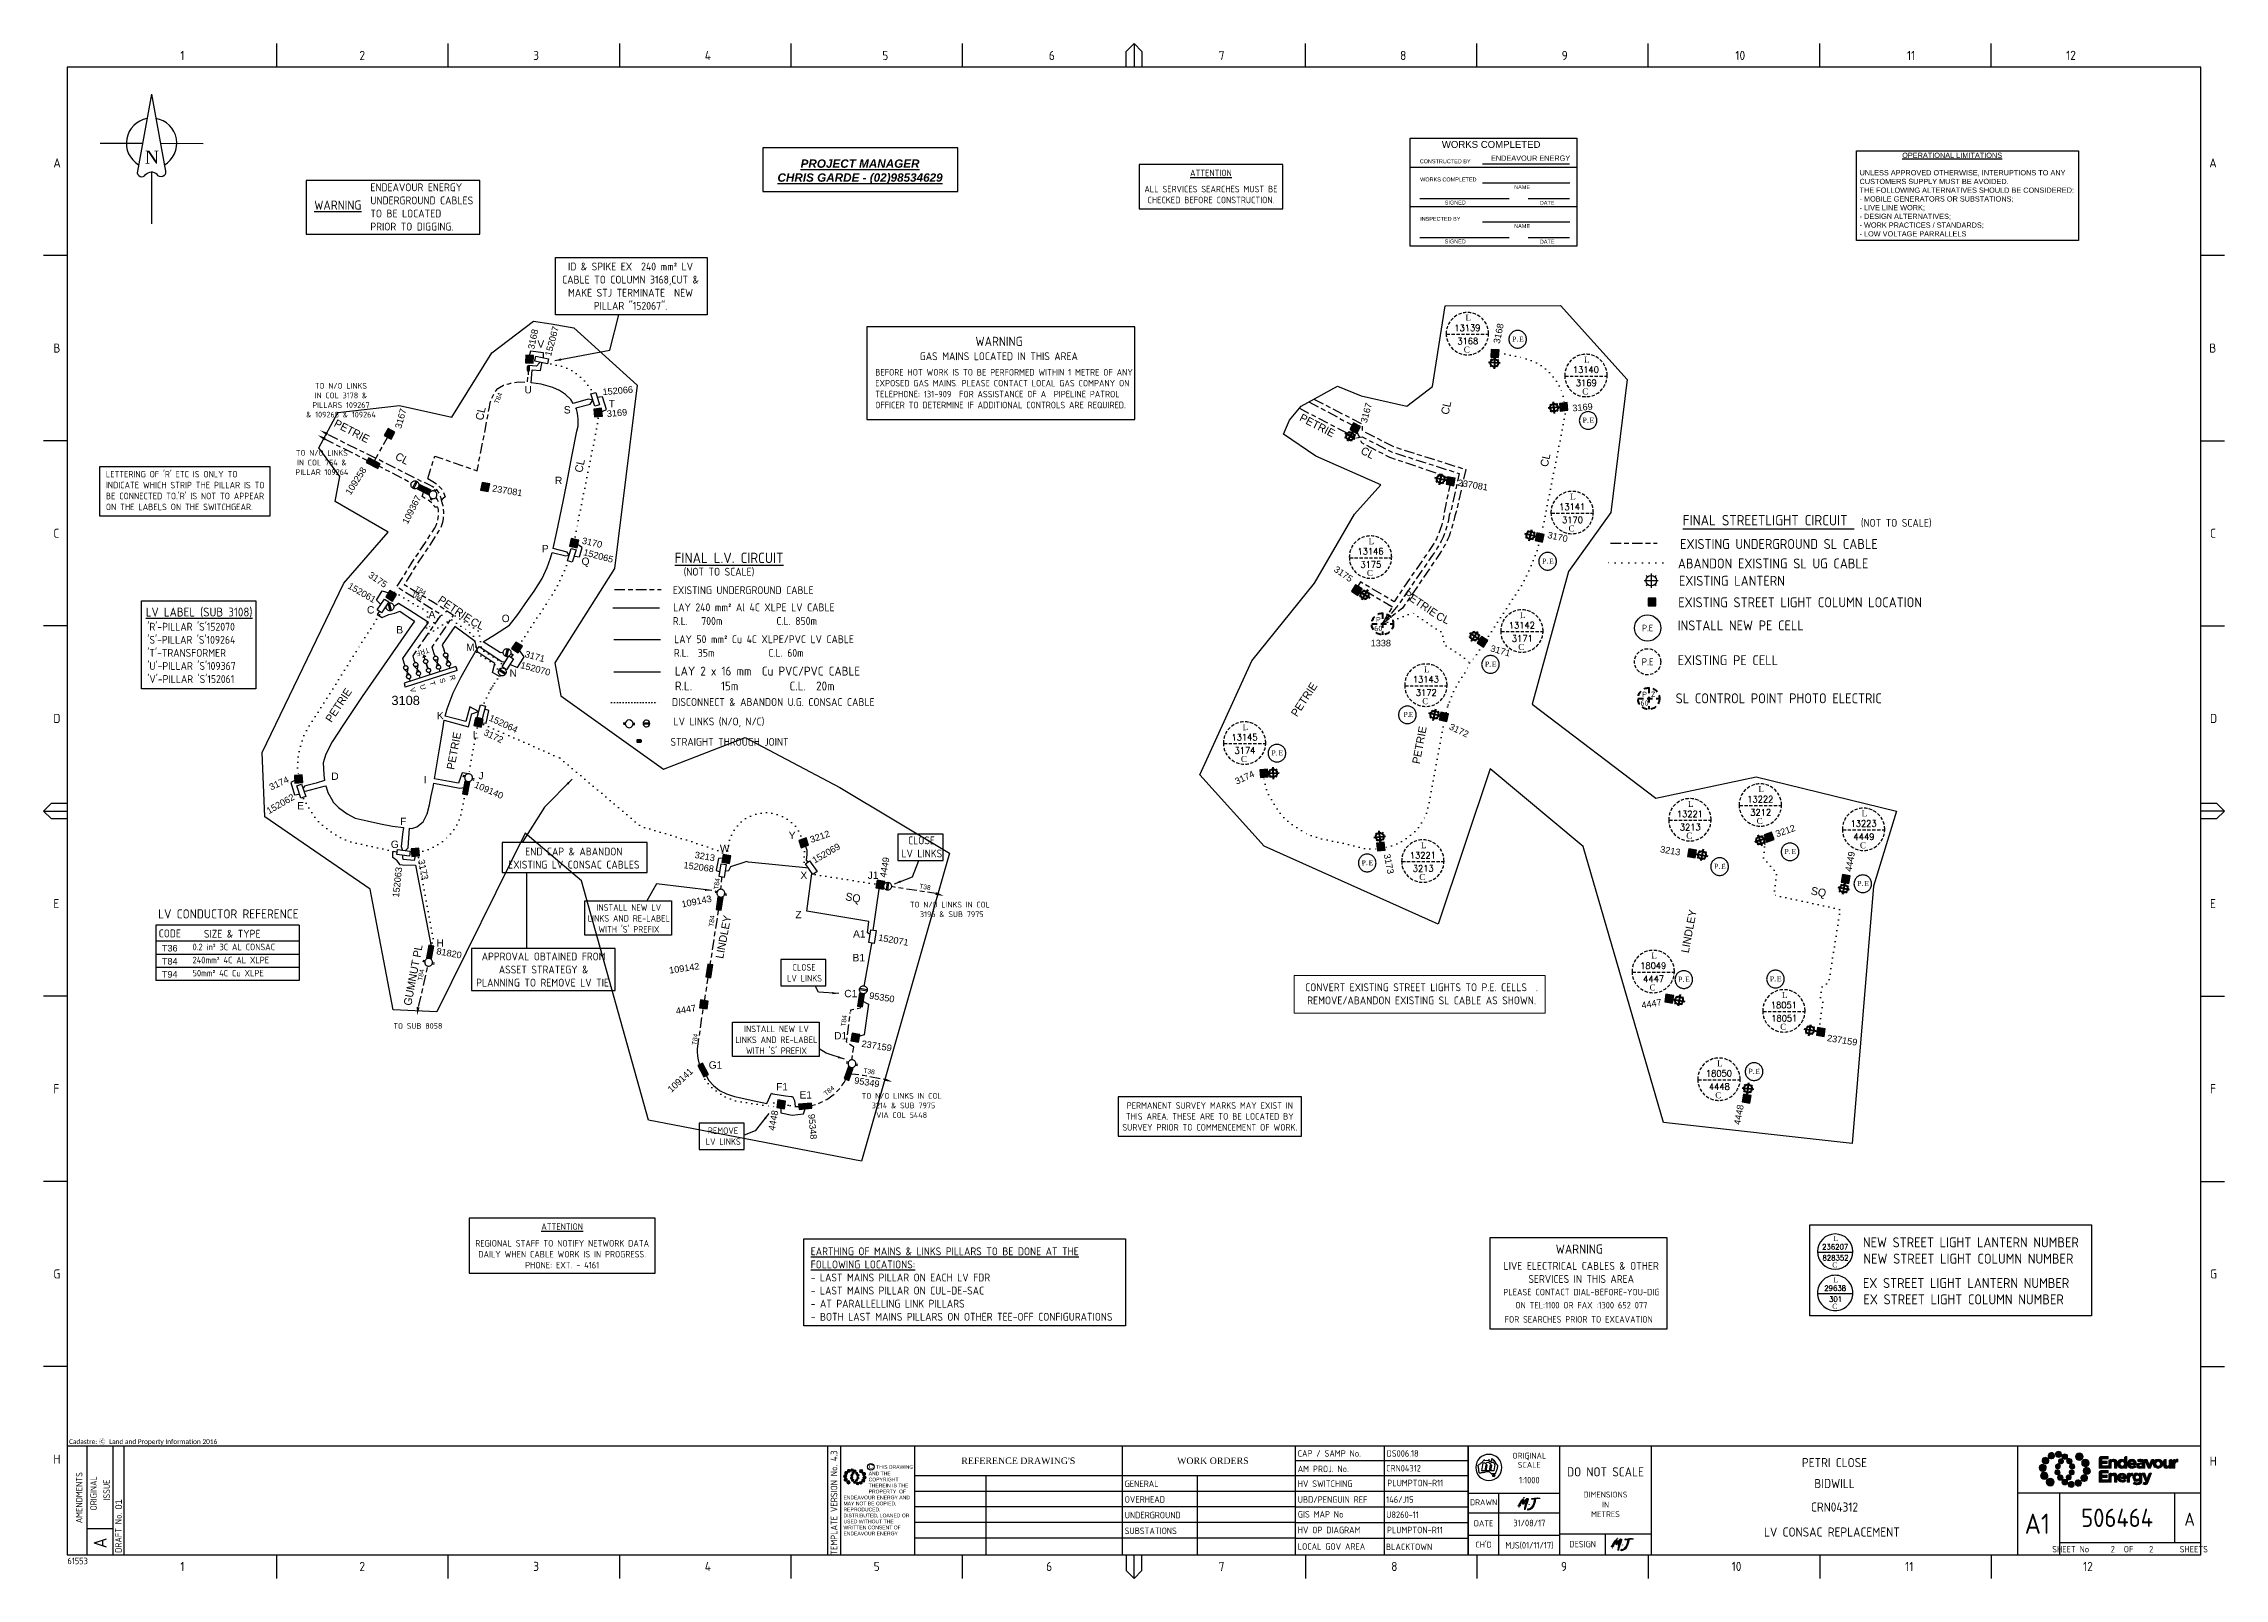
# Paper-space layout 'SHEET 2' of a CAD drawing. Header units: metres, sheet in millimetres. Extents: x -21 to 813, y -3 to 583.
# The model-space entities are those that its viewports show. They can reach past a viewport. Long polylines and large blocks are cut down to what shows.
import ezdxf
from ezdxf.enums import TextEntityAlignment as Align

# ---------------------------------------------------------------- set-up
doc = ezdxf.new("R2010")
doc.units = ezdxf.units.M
for name, pattern in [('Cable Exist UG', [8.2, 4, -1.2, 1.8, -1.2]), ('Cable Remove', [2, 0, -2]), ('Dash', [5, 3, -2]), ('DASHED2', [9.525, 6.35, -3.175]), ('DOT', [0.25, 0, -0.25]), ('HIDDEN2', [0.1875, 0.125, -0.0625]), ('IECLCHAINA', [8.2, 4, -1.2, 1.8, -1.2])]:
    doc.linetypes.add(name, pattern=pattern)
doc.layers.get('0').update_dxf_attribs({"color": 6})
for name, color, linetype in [('_User_LV_Exist', 7, 'Continuous'), ('Equip_LV_EXT', 7, 'Continuous'), ('Equip_LV_NEW', 2, 'Continuous'), ('Equip_SL_EXT', 7, 'Continuous'), ('Equip_SP_SL_EXT', 7, 'Continuous'), ('Mains_LV_EXT', 7, 'Continuous'), ('Mains_LV_NEW_T84', 2, 'Continuous'), ('Mains_SL_EXT', 7, 'Continuous'), ('Notes', 7, 'Continuous'), ('Notes_LV_MISC', 7, 'Continuous'), ('Notes_SL_MISC', 7, 'Continuous'), ('Sub_LV_EXT', 7, 'Continuous'), ('SupportsUG_SP_EXT', 7, 'Continuous'), ('SupportsUG_SP_LV_EXT', 7, 'Continuous'), ('SupportsUG_SP_LV_NEW', 2, 'Continuous'), ('SupportsUG_SP_LV_SL_EXT', 7, 'Continuous'), ('TEXT_35', 2, 'Continuous')]:
    doc.layers.add(name, color=color, linetype=linetype)
doc.layers.add('Viewports', color=6, linetype='Continuous', plot=False)
doc.styles.add('AR12', font='Simplex')
doc.styles.add('ARIAL', font='arial.ttf', dxfattribs={"height": 2})
doc.styles.add('COLUMN_LABEL', font='arial.ttf')
doc.styles.add('iecARIAL', font='arial.ttf', dxfattribs={"height": 2})
doc.styles.add('iecISOCP', font='isocp.shx')
doc.styles.add('iecNAME', font='times.ttf')
doc.styles.add('IECSYMBOL1', font='isocp.shx')
doc.styles.add('iecTimesNewRoman', font='times.ttf')
doc.styles.add('IESYMBOL1', font='isocp.shx')
doc.styles.add('ITALICT', font='ITALICT')
doc.styles.add('POLE_LABEL', font='arial.ttf')
doc.styles.add('SLCP_LABEL', font='arial.ttf', dxfattribs={"height": 3.5})
doc.styles.get("Standard").update_dxf_attribs({"font": 'arial.ttf'})
doc.linetypes.add('Cable New UG', pattern='A,7,-0.25,["x",Standard,S=2,R=0,X=0.2,Y=-0.8],-2.1', length=9.35)
doc.linetypes.add('Cable V', pattern='A,7.2,-0.45,["V",Standard,S=1.5,R=0,X=0,Y=-0.7],-1.8', length=9.45)
doc.linetypes.add('Cable W', pattern='A,7.2,-0.3,["W",Standard,S=2.2,R=0,X=-0.15,Y=-1],-2.9', length=10.4)
doc.linetypes.add('IECLCABX1', pattern='A,7,-0.25,["x",Standard,S=2,R=0,X=0.2,Y=-0.8],-2.1', length=9.35)
doc.dimstyles.new('ISO-25', dxfattribs={"dimtxt": 2.5, "dimasz": 2.5, "dimexe": 1.25, "dimexo": 0.625, "dimtad": 1, "dimtxsty": 'Standard', "dimcen": 2.5, "dimadec": 0, "dimazin": 0, "dimtfac": 1, "dimtmove": 0, "dimatfit": 3, "dimfxl": 1, "dimarcsym": 0})
doc.dimstyles.get("Standard").update_dxf_attribs({"dimtxt": 0.18, "dimasz": 0.18, "dimexe": 0.18, "dimexo": 0.0625, "dimgap": 0.09, "dimtad": 0, "dimtih": 1, "dimtoh": 1, "dimdec": 4, "dimzin": 0, "dimdsep": 46, "dimtxsty": 'Standard', "dimcen": 0.09, "dimadec": 0, "dimazin": 0, "dimtfac": 1, "dimtdec": 4, "dimtofl": 0, "dimtmove": 0, "dimatfit": 3, "dimfxl": 1, "dimtolj": 1, "dimtzin": 0, "dimarcsym": 0})

psp = doc.layouts.new('SHEET 2')

# ---------------------------------------------------------------- texts
at = {"color": 7, "lineweight": 0, "style": 'IECSYMBOL1'}
psp.add_text('(NOT TO SCALE)', height=3, dxfattribs=at).set_placement((673.9, 398.79))
at = {"layer": 'Notes', "color": 2, "style": 'iecISOCP'}
psp.add_text('FINAL STREETLIGHT CIRCUIT', height=4, dxfattribs=at).set_placement((605.84, 399.29))
at = {"layer": 'Notes', "color": 7, "lineweight": 0, "style": 'IECSYMBOL1'}
for s, p in [('(NOT TO SCALE)', (224.04, 380.12)), ('EXISTING UNDERGROUND CABLE', (219.87, 373.05)), ('LAY 240 mm² Al 4C XLPE LV CABLE', (220.02, 366.5)), ('R.L.   700m            C.L. 850m', (219.88, 361.28)), ('R.L.  35m            C.L. 60m', (220.27, 349.09)), ('LAY 50 mm² Cu 4C XLPE/PVC LV CABLE', (220.41, 354.31)), ('DISCONNECT & ABANDON U.G. CONSAC CABLE', (219.58, 330.31)), ('STRAIGHT THROUGH JOINT', (218.98, 315.1))]:
    psp.add_text(s, height=3, dxfattribs=at).set_placement(p)
at = {"layer": 'Notes', "color": 7, "style": 'IECSYMBOL1'}
psp.add_text('P.E', height=2.736, dxfattribs=at).set_placement((592.4, 347.19), align=Align.MIDDLE)
at = {"layer": 'Notes', "lineweight": 0}
for s, p in [('T36', (24.63, 236.51)), ('T84', (24.63, 231.51)), ('T94', (24.63, 226.51))]:
    psp.add_text(s, height=2.5, dxfattribs=at).set_placement(p)
at = {"layer": 'Notes', "linetype": 'IECLCHAINA', "lineweight": 0, "style": 'iecNAME'}
for s, p in [('L', (663.46, 125.92)), ('C', (662.93, 115.78)), ('L', (663.46, 110.13)), ('C', (662.93, 99.99))]:
    psp.add_text(s, height=1.91, rotation=0.41928, dxfattribs=at).set_placement(p)
at = {"layer": 'Notes', "lineweight": 0, "style": 'AR12', "width": 0.948629}
for s, p in [('236207', (664.09, 122.03, 29.97)), ('828352', (664.22, 117.83, 29.97)), ('29638', (664.09, 106.24, 29.97)), ('301', (664.22, 102.04, 29.97))]:
    psp.add_text(s, height=2.045, rotation=0.39044, dxfattribs=at).set_placement(p, align=Align.BOTTOM_CENTER)
at = {"layer": 'Notes', "insert": (673.38, 541.73), "char_height": 2, "width": 85.0254, "attachment_point": 1}
psp.add_mtext('{\\fArial|b0|i0|c0|p34;\\C1;                     \\LOPERATIONAL LIMITATIONS\\P\\P\\l\\C256;UNLESS APPROVED OTHERWISE, INTERUPTIONS TO ANY CUSTOMERS SUPPLY MUST BE AVOIDED.\\PTHE FOLLOWING ALTERNATIVES SHOULD BE CONSIDERED:\\P- MOBILE GENERATORS OR SUBSTATIONS;\\P- LIVE LINE WORK;\\P- DESIGN ALTERNATIVES;\\P- WORK PRACTICES / STANDARDS;\\P- LOW VOLTAGE PARRALLELS}', dxfattribs=at)
at = {"layer": 'Notes', "style": 'iecISOCP'}
for s, insert, char_height, width, attachment_point in [('{\\fArial|b1|i1|c0|p34;\\LPROJECT MANAGER\\PCHRIS GARDE - (02)98534629}', (291.44, 534.4), 3.2, 106.24, 5), ('ID & SPIKE EX  240 mm² LV CABLE TO COLUMN 3168,CUT & MAKE STJ TERMINATE  NEW PILLAR "152067".', (203.73, 499.71), 3, 54.8292, 2), ("LETTERING OF 'R' ETC IS ONLY TO INDICATE WHICH STRIP THE PILLAR IS TO BE CONNECTED TO.'R' IS NOT TO APPEAR ON THE LABELS ON THE SWITCHGEAR.", (3.24, 420.13), 2.5, 60.885, 1), ("'R'-PILLAR 'S'152070\\P'S'-PILLAR 'S'109264\\P'T'-TRANSFORMER\\P'U'-PILLAR 'S'109367\\P'V'-PILLAR 'S'152061", (19.07, 362.1), 3, 39.4856, 1), ('LAY 2 x 16 mm  Cu PVC/PVC CABLE\\PR.L.^I  15m          C.L.  20m', (220.7, 340.79), 3.42, 85.3834, 4), ('{\\C7;END CAP & ABANDON EXISTING LV CONSAC CABLES}', (182.06, 272.18), 3, 52.1624, 5), ('\\pi9.3257;CLOSE \\P\\pi6.7787;LV LINKS', (300.48, 280.46), 3, 28.9912, 1), ('{\\C7;APPROVAL OBTAINED FROM ASSET STRATEGY & PLANNING TO REMOVE LV TIE.}', (170.53, 229.59), 3, 52.1624, 5), ('\\pi26.134;CLOSE \\P\\pi24.012;LV LINKS', (239.51, 231.69), 2.5, 60.885, 1), ('CONVERT EXISTING STREET LIGHTS TO P.E. CELLS  . REMOVE/ABANDON EXISTING SL CABLE AS SHOWN. ', (506.02, 220.32), 3, 97.8185, 5), ('\\pi24.818;REMOVE \\P\\pi24.012;LV LINKS', (208.47, 169.28), 2.5, 60.885, 1), ('{\\LEARTHING OF MAINS & LINKS PILLARS TO BE DONE AT THE FOLLOWING LOCATIONS:}\\P- LAST MAINS PILLAR ON EACH LV FDR\\P- LAST MAINS PILLAR ON CUL-DE-SAC\\P- AT PARALLELLING LINK PILLARS\\P- BOTH LAST MAINS PILLARS ON OTHER TEE-OFF CONFIGURATIONS', (272.58, 109.43), 3, 121.359, 4)]:
    psp.add_mtext(s, dxfattribs=dict(at, insert=insert, char_height=char_height, width=width, attachment_point=attachment_point))
at = {"layer": 'Notes', "color": 7, "attachment_point": 4}
for s, insert, char_height, width, style in [('ENDEAVOUR ENERGY UNDERGROUND CABLES\\PTO BE LOCATED\\PPRIOR TO DIGGING.', (104.32, 520.98), 3, 43.7992, 'IESYMBOL1'), ('EXISTING UNDERGROUND SL CABLE', (604.82, 392.2), 3.8, 98.3178, 'IECSYMBOL1'), ('ABANDON EXISTING SL UG CABLE', (603.96, 384.75), 3.8, 98.3178, 'IECSYMBOL1'), ('EXISTING LANTERN', (604.37, 378.13), 3.8, 98.3178, 'IECSYMBOL1'), ('{\\C7;EXISTING STREET LIGHT COLUMN LOCATION}', (604.09, 369.93), 3.8, 98.3178, 'IECSYMBOL1'), ('INSTALL NEW PE CELL ', (603.89, 361.08), 3.8, 98.3178, 'IECSYMBOL1'), ('EXISTING PE CELL  ', (603.89, 347.81), 3.8, 98.3178, 'IECSYMBOL1'), ('NEW STREET LIGHT LANTERN NUMBER', (674.66, 125.37), 3.8, 98.3178, 'IECSYMBOL1'), ('NEW STREET LIGHT COLUMN NUMBER', (674.86, 119.13), 3.8, 98.3178, 'IECSYMBOL1'), ('EX STREET LIGHT LANTERN NUMBER', (674.66, 109.82), 3.8, 98.3178, 'IECSYMBOL1'), ('EX STREET LIGHT COLUMN NUMBER', (674.86, 103.58), 3.8, 98.3178, 'IECSYMBOL1')]:
    psp.add_mtext(s, dxfattribs=dict(at, insert=insert, char_height=char_height, width=width, style=style))
at = {"layer": 'Notes', "color": 1, "insert": (82.87, 521.69), "char_height": 3.5, "width": 25.4471, "attachment_point": 4, "style": 'IESYMBOL1'}
psp.add_mtext('{\\LWARNING}', dxfattribs=at)
at = {"layer": 'Notes', "color": 0, "char_height": 2.2, "width": 28.3681, "attachment_point": 2, "style": 'iecISOCP'}
for s, insert in [('TO N/O LINKS \\PIN COL 3178 & \\PPILLARS 109267 \\P& 109268 & 109264', (93.08, 453.74)), ('TO N/O LINKS \\PIN COL 754 & \\PPILLAR 109264', (85.79, 428.09)), ('TO N/O LINKS IN COL   3196 & SUB 7975', (325.77, 255.51)), ('TO SUB 8058', (122.47, 209.15)), ('TO N/O LINKS IN COL   3214 & SUB 7975\\PVIA COL 5448', (307.35, 182.44))]:
    psp.add_mtext(s, dxfattribs=dict(at, insert=insert))
at = {"layer": 'Notes', "color": 2, "attachment_point": 5, "style": 'iecISOCP'}
for s, insert, char_height in [('{\\LFINAL L.V. CIRCUIT}', (241.39, 386.89), 4), ('{\\LLV LABEL (SUB 3108)}', (38.87, 366.03), 3.4), ('LV CONDUCTOR REFERENCE', (50.04, 250.87), 3.5)]:
    psp.add_mtext(s, dxfattribs=dict(at, insert=insert, char_height=char_height))
at = {"layer": 'Notes', "color": 7, "lineweight": 0, "insert": (220.18, 324.04), "char_height": 3, "width": 85.3834, "attachment_point": 4, "style": 'IECSYMBOL1'}
psp.add_mtext('LV LINKS (N/O, N/C)', dxfattribs=at)
at = {"layer": 'Notes', "char_height": 2.5, "attachment_point": 2, "style": 'iecISOCP'}
for insert in [(203.09, 254.56), (259.5, 208.19)]:
    psp.add_mtext("INSTALL NEW LV\\PLINKS AND RE-LABEL\\PWITH 'S' PREFIX ", dxfattribs=dict(at, insert=insert))
at = {"layer": 'Notes', "linetype": 'Continuous', "style": 'iecISOCP'}
for s, insert, char_height, width, attachment_point in [('CODE', (23.43, 244.91), 3, 20.3808, 1), ('SIZE & TYPE', (40.7, 244.78), 3, 42.3531, 1), ('0.2 in² 3C AL CONSAC', (36.37, 238.23), 2.5, 45.9014, 4), ('240mm² 4C AL XLPE', (36.37, 233.23), 2.5, 45.9014, 4), ('50mm² 4C Cu XLPE', (36.37, 228.23), 2.5, 45.9014, 4)]:
    psp.add_mtext(s, dxfattribs=dict(at, insert=insert, char_height=char_height, width=width, attachment_point=attachment_point))

msp = doc.modelspace()

# ---------------------------------------------------------------- texts
at = {"layer": 'Equip_LV_EXT', "char_height": 2, "width": 1.1319, "attachment_point": 1, "rotation": 287.57784, "style": 'iecARIAL'}
for s, insert in [('R', (298056.02, 6265560.38)), ('V', (298040.86, 6265555.57)), ('U', (298044.7, 6265556.79)), ('T', (298048.33, 6265558.02)), ('S', (298052.18, 6265559.15))]:
    msp.add_mtext(s, dxfattribs=dict(at, insert=insert))
at = {"layer": 'Mains_LV_EXT'}
for s, rotation, p in [('T84', 67.64689, (298072.79, 6265663.56)), ('T84', 330.73884, (298040.78, 6265592.62)), ('T38', 350.68766, (298233.6, 6265478.63)), ('T84', 81.3767, (298154.96, 6265463.82)), ('T84', 81.89929, (298205.47, 6265425.71)), ('T84', 81.3767, (298148.53, 6265418.6)), ('T38', 79.85463, (298242.66, 6265415.47)), ('T38', 351.08081, (298212.25, 6265408.15)), ('T84', 38.44892, (298198.07, 6265399.25))]:
    msp.add_text(s, height=1.8, rotation=rotation, dxfattribs=at).set_placement(p)
at = {"layer": 'Notes', "char_height": 3, "attachment_point": 5, "style": 'ITALICT'}
for s, insert, rotation in [('{\\fStylus BT|b0|i0|c0|p34; ROAD             }', (297999.12, 6265681.52), 65.76329), ('{\\fStylus BT|b0|i0|c0|p34; CL            }', (298065.93, 6265659.5), 77.54744), ('{\\fStylus BT|b0|i0|c0|p34;POPONDETTA            }', (297975.39, 6265640.33), 56.31069), ('{\\fStylus BT|b0|i0|c0|p34;PETRIE             }', (298016.84, 6265653.3), 332.69992), ('{\\fStylus BT|b0|i0|c0|p34; CL            }', (298035.59, 6265643.08), 332.69992), ('{\\fStylus BT|b0|i0|c0|p34; CL            }', (298103.84, 6265639.53), 77.54744), ('{\\fStylus BT|b0|i0|c0|p34; CL            }', (298064.32, 6265579.94), 334.37664), ('{\\fStylus BT|b0|i0|c0|p34;PETRIE             }', (298011.78, 6265548.59), 56.53866), ('{\\fStylus BT|b0|i0|c0|p34;PETRIE             }', (298055.83, 6265531.16), 79.30445), ('{\\fStylus BT|b0|i0|c0|p34; SQ             }', (298207.75, 6265474.76), 349.30445), ('{\\fStylus BT|b0|i0|c0|p34;LINDLEY            }', (298158.81, 6265460.04), 79.30445)]:
    msp.add_mtext(s, dxfattribs=dict(at, insert=insert, rotation=rotation))
at = {"layer": 'Notes_LV_MISC', "color": 2, "linetype": 'Cable New UG', "attachment_point": 1, "style": 'iecARIAL'}
for s, heights, insert, char_height in [('U', [2.8], (298082.81, 6265670.54), 2.8), ('S', [2.8], (298097.85, 6265662.85), 2.8), ('R', [2.8], (298094.45, 6265635.85), 2.8), ('P', [2.8], (298089.46, 6265609.8), 2.8), ('O', [2.8], (298074.11, 6265583.14), 2.8), ('M', [2.8], (298060.5, 6265572.14), 2.8), ('3108', [0], (298031.97, 6265552.15), 3.5), ('K', [2.8], (298049.35, 6265545.98), 2.8), ('D', [2.8], (298008.98, 6265522.84), 2.8), ('I', [2.8], (298044.29, 6265521.58), 2.8), ('F', [2.8], (298035.29, 6265505.57), 2.8), ('Z', [2.8], (298186.34, 6265469.99), 2.8), ('D1', [2.8], (298201.13, 6265423.7), 2.8), ('G1', [2.8], (298153.2, 6265412.5), 2.8), ('F1', [2.8], (298178.95, 6265404.21), 2.8), ('E1', [2.8], (298187.9, 6265401.09), 2.8)]:
    msp.add_mtext_dynamic_manual_height_columns(s, width=12.8604, gutter_width=10, heights=heights, dxfattribs=dict(at, insert=insert, char_height=char_height))
at = {"layer": 'Notes_SL_MISC', "linetype": 'IECLCHAINA', "lineweight": 0, "style": 'iecNAME'}
for s, height, p in [('L', 2.29, (298073.44, 6265693.27)), ('P.', 1.91, (298091.28, 6265685.34, -29.97)), ('E', 1.91, (298093.94, 6265685.34, -29.97)), ('C', 2.29, (298072.8, 6265681.11)), ('L', 2.29, (298118.73, 6265677.29)), ('C', 2.29, (298118.1, 6265665.13)), ('P.', 1.91, (298118.21, 6265654.33, -29.97)), ('E', 1.91, (298120.87, 6265654.33, -29.97)), ('L', 2.29, (298113.48, 6265624.93)), ('L', 2.29, (298036.42, 6265607.9)), ('C', 2.29, (298112.84, 6265612.77)), ('P.', 1.91, (298102.73, 6265600.51, -29.97)), ('E', 1.91, (298105.39, 6265600.51, -29.97)), ('C', 2.29, (298035.78, 6265595.74)), ('L', 2.29, (298094.26, 6265579.65)), ('C', 2.29, (298093.63, 6265567.49)), ('L', 2.29, (298057.59, 6265558.96)), ('P.', 1.91, (298080.89, 6265561.14, -29.97)), ('E', 1.91, (298083.55, 6265561.14, -29.97)), ('P.', 1.91, (298049.79, 6265541.93, -29.97)), ('E', 1.91, (298051.81, 6265541.86, -29.97)), ('C', 2.29, (298056.95, 6265546.8)), ('L', 2.29, (297988.28, 6265536.85)), ('C', 2.29, (297987.65, 6265524.69)), ('P.', 1.91, (297999.28, 6265527.22, -29.97)), ('E', 1.91, (298001.95, 6265527.21, -29.97)), ('L', 2.29, (298158.47, 6265507.54)), ('L', 2.29, (298185.36, 6265513.19)), ('C', 2.29, (298184.73, 6265501.03)), ('L', 2.29, (298224.83, 6265503.88)), ('L', 2.29, (298056.42, 6265491.75)), ('C', 2.29, (298157.84, 6265495.38)), ('C', 2.29, (298224.2, 6265491.72)), ('P.', 1.91, (298033.77, 6265485.27, -29.97)), ('E', 1.91, (298036.44, 6265485.25, -29.97)), ('P.', 1.91, (298168.45, 6265483.88, -29.97)), ('E', 1.91, (298171.12, 6265483.87, -29.97)), ('P.', 1.91, (298195.34, 6265489.53, -29.97)), ('E', 1.91, (298198.01, 6265489.51, -29.97)), ('C', 2.29, (298055.79, 6265479.59)), ('P.', 1.91, (298223.16, 6265477.31, -29.97)), ('E', 1.91, (298225.83, 6265477.3, -29.97)), ('L', 2.29, (298144.46, 6265449.56)), ('C', 2.29, (298143.82, 6265437.4)), ('P.', 1.91, (298154.75, 6265440.72, -29.97)), ('E', 1.91, (298157.42, 6265440.71, -29.97)), ('P.', 1.91, (298189.79, 6265440.9, -29.97)), ('E', 1.91, (298192.46, 6265440.89, -29.97)), ('L', 2.29, (298194.38, 6265434.53)), ('C', 2.29, (298193.74, 6265422.36)), ('L', 2.29, (298169.57, 6265408.4)), ('P.', 1.91, (298181.61, 6265405.55, -29.97)), ('E', 1.91, (298184.28, 6265405.54, -29.97)), ('C', 2.29, (298168.93, 6265396.24))]:
    msp.add_text(s, height=height, rotation=0.41928, dxfattribs=at).set_placement(p)
at = {"layer": 'Notes_SL_MISC', "lineweight": 0, "style": 'AR12', "width": 0.948629}
for s, p in [('13139', (298074.19, 6265688.6, 35.97)), ('3168', (298074.34, 6265683.56, 35.97)), ('13140', (298119.48, 6265672.63, 35.97)), ('3169', (298119.64, 6265667.59, 35.97)), ('13141', (298114.23, 6265620.26, 35.97)), ('3170', (298114.38, 6265615.22, 35.97)), ('13146', (298037.17, 6265603.24, 35.97)), ('13142', (298095.01, 6265574.98, 35.97)), ('3171', (298095.16, 6265569.94, 35.97)), ('13143', (298058.34, 6265554.3, 35.97)), ('3172', (298058.49, 6265549.25, 35.97)), ('13145', (297989.03, 6265532.19, 35.97)), ('3174', (297989.18, 6265527.15, 35.97)), ('13222', (298186.11, 6265508.52, 35.97)), ('13221', (298159.22, 6265502.88, 35.97)), ('3212', (298186.27, 6265503.48, 35.97)), ('13223', (298225.58, 6265499.22, 35.97)), ('3213', (298159.37, 6265497.84, 35.97)), ('4449', (298225.74, 6265494.17, 35.97)), ('13221', (298057.17, 6265487.09, 35.97)), ('3213', (298057.32, 6265482.05, 35.97)), ('18049', (298145.21, 6265444.89, 35.97)), ('4447', (298145.36, 6265439.85, 35.97)), ('18051', (298195.13, 6265429.86, 35.97)), ('18051', (298195.28, 6265424.82, 35.97)), ('18050', (298170.32, 6265403.74, 35.97)), ('4448', (298170.47, 6265398.7, 35.97))]:
    msp.add_text(s, height=2.454, rotation=0.39044, dxfattribs=at).set_placement(p, align=Align.BOTTOM_CENTER)

# ---------------------------------------------------------------- blocks, each defined once
blk = doc.blocks.new('NorthPnt 11(NP11)')
for p, q in [((-19.7, 0.02), (-3.49, 0)), ((3.32, 0), (19.7, -0.02)), ((-0.08, -10.94), (-0.08, -30.8))]:
    blk.add_line(p, q)
for points in [[(-0.08, 18.81), (-5.43, -10.68, 0.877048), (-2.29, -11.9, -0.1543), (-0.08, -10.94, 0.090511)], [(-0.08, 18.81), (5.26, -10.68, -0.877048), (2.13, -11.9, 0.1543), (-0.08, -10.94, -0.090511)]]:
    blk.add_lwpolyline(points, format="xyb")
for start, end in [(100.5988, 238.86433), (300.09942, 80.43745)]:
    blk.add_arc((0, 0), 9.64, start, end)
at = {"color": 7, "style": 'iecNAME'}
blk.add_text('N', height=5.02, dxfattribs=at).set_placement((-2.62, -7.82))
blk = doc.blocks.new('A$C30A46249')
at = {"color": 7, "lineweight": -3, "insert": (6.92, 4.97), "char_height": 1.79, "attachment_point": 7, "line_spacing_factor": 1.2}
blk.add_mtext('{\\fCalibri|b0|i0|c0|p34;\\C256;Cadastre: \\fMS Gothic|b0|i0|c128|p49;\\C250;\\c2236962;Ⓒ\\fMS Gothic|b0|i0|c0|p49; \\fCalibri|b0|i0|c0|p34;\\C256;Land and Property Information 2016}', dxfattribs=at)
blk = doc.blocks.new('EE_LOGO_SMALL')
at = {"layer": 'Notes'}
h = blk.add_hatch(color=256, dxfattribs=at)
edge = h.paths.add_edge_path()
edge.add_spline(control_points=[(-8.4, 2), (-9.2, 2), (-9.8, 1.4), (-9.8, 0.7), (-9.9, -0.1), (-9.3, -0.7), (-8.6, -0.8), (-7.8, -0.8), (-7.2, -0.2), (-7.1, 0.5), (-7.1, 1.3), (-7.7, 1.9), (-8.4, 2)], knot_values=[0, 0, 0, 0, 1, 1, 1, 2, 2, 2, 3, 3, 3, 4, 4, 4, 4], degree=3, periodic=0)
h = blk.add_hatch(color=256, dxfattribs=at)
edge = h.paths.add_edge_path()
edge.add_spline(control_points=[(-6.8, 4.5), (-7.4, 4.8), (-8.2, 4.6), (-8.6, 4), (-8.9, 3.4), (-8.7, 2.6), (-8.1, 2.2), (-7.5, 1.9), (-6.7, 2.1), (-6.3, 2.7), (-6, 3.3), (-6.2, 4.1), (-6.8, 4.5)], knot_values=[0, 0, 0, 0, 1, 1, 1, 2, 2, 2, 3, 3, 3, 4, 4, 4, 4], degree=3, periodic=0)
h = blk.add_hatch(color=256, dxfattribs=at)
edge = h.paths.add_edge_path()
edge.add_spline(control_points=[(-4.2, 5.9), (-4.6, 6.5), (-5.3, 6.6), (-5.9, 6.3), (-6.4, 5.9), (-6.6, 5.1), (-6.2, 4.6), (-5.9, 4), (-5.1, 3.8), (-4.6, 4.2), (-4, 4.6), (-3.8, 5.3), (-4.2, 5.9)], knot_values=[0, 0, 0, 0, 1, 1, 1, 2, 2, 2, 3, 3, 3, 4, 4, 4, 4], degree=3, periodic=0)
h = blk.add_hatch(color=256, dxfattribs=at)
edge = h.paths.add_edge_path()
edge.add_spline(control_points=[(-1.3, 5.9), (-1.4, 6.5), (-2, 7), (-2.6, 6.9), (-3.3, 6.9), (-3.7, 6.3), (-3.7, 5.6), (-3.6, 5), (-3, 4.5), (-2.4, 4.6), (-1.7, 4.7), (-1.3, 5.2), (-1.3, 5.9)], knot_values=[0, 0, 0, 0, 1, 1, 1, 2, 2, 2, 3, 3, 3, 4, 4, 4, 4], degree=3, periodic=0)
h = blk.add_hatch(color=256, dxfattribs=at)
edge = h.paths.add_edge_path()
edge.add_spline(control_points=[(-2.5, 2.1), (-3, 2.2), (-3.5, 1.9), (-3.6, 1.3), (-3.7, 0.8), (-3.4, 0.3), (-2.9, 0.2), (-2.4, 0.1), (-1.9, 0.4), (-1.8, 0.9), (-1.7, 1.5), (-2, 2), (-2.5, 2.1)], knot_values=[0, 0, 0, 0, 1, 1, 1, 2, 2, 2, 3, 3, 3, 4, 4, 4, 4], degree=3, periodic=0)
h = blk.add_hatch(color=256, dxfattribs=at)
edge = h.paths.add_edge_path()
edge.add_spline(control_points=[(1, 4.9), (1, 4.3), (0.5, 3.8), (-0.1, 3.8), (-0.7, 3.8), (-1.2, 4.3), (-1.2, 4.9), (-1.2, 5.5), (-0.7, 6), (-0.1, 6), (0.5, 6), (1, 5.5), (1, 4.9)], knot_values=[0, 0, 0, 0, 1, 1, 1, 2, 2, 2, 3, 3, 3, 4, 4, 4, 4], degree=3, periodic=0)
edge = h.paths.add_edge_path()
edge.add_spline(control_points=[(-1.4, 4), (-1.9, 4.1), (-2.4, 3.8), (-2.5, 3.3), (-2.6, 2.7), (-2.3, 2.2), (-1.8, 2.1), (-1.3, 2), (-0.7, 2.3), (-0.6, 2.9), (-0.5, 3.4), (-0.9, 3.9), (-1.4, 4)], knot_values=[0, 0, 0, 0, 1, 1, 1, 2, 2, 2, 3, 3, 3, 4, 4, 4, 4], degree=3, periodic=0)
h = blk.add_hatch(color=256, dxfattribs=at)
edge = h.paths.add_edge_path()
edge.add_spline(control_points=[(2.3, 2.4), (2.8, 2.8), (2.8, 3.4), (2.4, 3.9), (2, 4.3), (1.4, 4.3), (0.9, 3.9), (0.5, 3.6), (0.5, 2.9), (0.9, 2.5), (1.2, 2), (1.9, 2), (2.3, 2.4)], knot_values=[0, 0, 0, 0, 1, 1, 1, 2, 2, 2, 3, 3, 3, 4, 4, 4, 4], degree=3, periodic=0)
edge = h.paths.add_edge_path()
edge.add_spline(control_points=[(1, 4.9), (1, 4.3), (0.5, 3.8), (-0.1, 3.8), (-0.7, 3.8), (-1.2, 4.3), (-1.2, 4.9), (-1.2, 5.5), (-0.7, 6), (-0.1, 6), (0.5, 6), (1, 5.5), (1, 4.9)], knot_values=[0, 0, 0, 0, 1, 1, 1, 2, 2, 2, 3, 3, 3, 4, 4, 4, 4], degree=3, periodic=0)
h = blk.add_hatch(color=256, dxfattribs=at)
edge = h.paths.add_edge_path()
edge.add_spline(control_points=[(1, 4.9), (1, 4.3), (0.5, 3.8), (-0.1, 3.8), (-0.7, 3.8), (-1.2, 4.3), (-1.2, 4.9), (-1.2, 5.5), (-0.7, 6), (-0.1, 6), (0.5, 6), (1, 5.5), (1, 4.9)], knot_values=[0, 0, 0, 0, 1, 1, 1, 2, 2, 2, 3, 3, 3, 4, 4, 4, 4], degree=3, periodic=0)
edge = h.paths.add_edge_path(flags=16)
edge.add_spline(control_points=[(1, 4.9), (1, 4.3), (0.5, 3.8), (-0.1, 3.8), (-0.7, 3.8), (-1.2, 4.3), (-1.2, 4.9), (-1.2, 5.5), (-0.7, 6), (-0.1, 6), (0.5, 6), (1, 5.5), (1, 4.9)], knot_values=[0, 0, 0, 0, 1, 1, 1, 2, 2, 2, 3, 3, 3, 4, 4, 4, 4], degree=3, periodic=0)
h = blk.add_hatch(color=256, dxfattribs=at)
edge = h.paths.add_edge_path()
edge.add_spline(control_points=[(3, 0.2), (3.5, 0.3), (3.8, 0.9), (3.7, 1.4), (3.6, 1.9), (3, 2.3), (2.5, 2.1), (1.9, 2), (1.6, 1.4), (1.8, 0.9), (1.9, 0.4), (2.5, 0.1), (3, 0.2)], knot_values=[0, 0, 0, 0, 1, 1, 1, 2, 2, 2, 3, 3, 3, 4, 4, 4, 4], degree=3, periodic=0)
h = blk.add_hatch(color=256, dxfattribs=at)
edge = h.paths.add_edge_path()
edge.add_spline(control_points=[(7, 4.9), (7, 4), (6.3, 3.4), (5.5, 3.4), (4.6, 3.4), (4, 4), (4, 4.9), (4, 5.7), (4.6, 6.4), (5.5, 6.4), (6.3, 6.4), (7, 5.7), (7, 4.9)], knot_values=[0, 0, 0, 0, 1, 1, 1, 2, 2, 2, 3, 3, 3, 4, 4, 4, 4], degree=3, periodic=0)
h = blk.add_hatch(color=256, dxfattribs=at)
edge = h.paths.add_edge_path()
edge.add_spline(control_points=[(8.4, 1.1), (9.1, 1.5), (9.4, 2.3), (9.1, 3), (8.8, 3.7), (7.9, 4.1), (7.2, 3.8), (6.5, 3.4), (6.2, 2.6), (6.5, 1.9), (6.8, 1.2), (7.7, 0.8), (8.4, 1.1)], knot_values=[0, 0, 0, 0, 1, 1, 1, 2, 2, 2, 3, 3, 3, 4, 4, 4, 4], degree=3, periodic=0)
h = blk.add_hatch(color=256, dxfattribs=at)
edge = h.paths.add_edge_path()
edge.add_spline(control_points=[(8.3, -1.9), (9, -1.9), (9.7, -1.4), (9.7, -0.6), (9.7, 0.1), (9.2, 0.8), (8.4, 0.8), (7.7, 0.8), (7, 0.3), (7, -0.5), (6.9, -1.2), (7.5, -1.9), (8.3, -1.9)], knot_values=[0, 0, 0, 0, 1, 1, 1, 2, 2, 2, 3, 3, 3, 4, 4, 4, 4], degree=3, periodic=0)
h = blk.add_hatch(color=256, dxfattribs=at)
edge = h.paths.add_edge_path()
edge.add_spline(control_points=[(-8.5, -1.1), (-9.2, -1.4), (-9.6, -2.3), (-9.3, -3), (-8.9, -3.7), (-8.1, -4), (-7.4, -3.7), (-6.7, -3.4), (-6.3, -2.5), (-6.6, -1.8), (-7, -1.1), (-7.8, -0.8), (-8.5, -1.1)], knot_values=[0, 0, 0, 0, 1, 1, 1, 2, 2, 2, 3, 3, 3, 4, 4, 4, 4], degree=3, periodic=0)
h = blk.add_hatch(color=256, dxfattribs=at)
edge = h.paths.add_edge_path()
edge.add_spline(control_points=[(-7.1, -4.8), (-7.1, -4), (-6.5, -3.3), (-5.6, -3.3), (-4.8, -3.3), (-4.1, -4), (-4.1, -4.8), (-4.1, -5.7), (-4.8, -6.3), (-5.6, -6.3), (-6.5, -6.3), (-7.1, -5.7), (-7.1, -4.8)], knot_values=[0, 0, 0, 0, 1, 1, 1, 2, 2, 2, 3, 3, 3, 4, 4, 4, 4], degree=3, periodic=0)
h = blk.add_hatch(color=256, dxfattribs=at)
edge = h.paths.add_edge_path()
edge.add_spline(control_points=[(-3.1, -0.2), (-3.7, -0.3), (-4, -0.8), (-3.8, -1.4), (-3.7, -1.9), (-3.2, -2.2), (-2.6, -2.1), (-2.1, -1.9), (-1.8, -1.4), (-1.9, -0.9), (-2.1, -0.3), (-2.6, 0), (-3.1, -0.2)], knot_values=[0, 0, 0, 0, 1, 1, 1, 2, 2, 2, 3, 3, 3, 4, 4, 4, 4], degree=3, periodic=0)
h = blk.add_hatch(color=256, dxfattribs=at)
edge = h.paths.add_edge_path()
edge.add_spline(control_points=[(-2.5, -2.3), (-2.9, -2.7), (-3, -3.4), (-2.6, -3.8), (-2.2, -4.2), (-1.5, -4.3), (-1.1, -3.9), (-0.7, -3.5), (-0.6, -2.8), (-1, -2.4), (-1.4, -2), (-2, -1.9), (-2.5, -2.3)], knot_values=[0, 0, 0, 0, 1, 1, 1, 2, 2, 2, 3, 3, 3, 4, 4, 4, 4], degree=3, periodic=0)
h = blk.add_hatch(color=256, dxfattribs=at)
edge = h.paths.add_edge_path()
edge.add_spline(control_points=[(-1.2, -4.8), (-1.2, -4.2), (-0.7, -3.7), (-0.1, -3.7), (0.5, -3.7), (1, -4.2), (1, -4.8), (1, -5.4), (0.5, -5.9), (-0.1, -5.9), (-0.7, -5.9), (-1.2, -5.4), (-1.2, -4.8)], knot_values=[0, 0, 0, 0, 1, 1, 1, 2, 2, 2, 3, 3, 3, 4, 4, 4, 4], degree=3, periodic=0)
h = blk.add_hatch(color=256, dxfattribs=at)
edge = h.paths.add_edge_path()
edge.add_spline(control_points=[(1.2, -3.9), (1.7, -4.1), (2.2, -3.7), (2.3, -3.2), (2.5, -2.7), (2.1, -2.2), (1.6, -2.1), (1.1, -2), (0.6, -2.3), (0.5, -2.8), (0.4, -3.3), (0.7, -3.8), (1.2, -3.9)], knot_values=[0, 0, 0, 0, 1, 1, 1, 2, 2, 2, 3, 3, 3, 4, 4, 4, 4], degree=3, periodic=0)
h = blk.add_hatch(color=256, dxfattribs=at)
edge = h.paths.add_edge_path()
edge.add_spline(control_points=[(1.2, -5.8), (1.3, -6.5), (1.8, -6.9), (2.5, -6.9), (3.1, -6.8), (3.6, -6.2), (3.5, -5.6), (3.4, -5), (2.9, -4.5), (2.2, -4.6), (1.6, -4.6), (1.1, -5.2), (1.2, -5.8)], knot_values=[0, 0, 0, 0, 1, 1, 1, 2, 2, 2, 3, 3, 3, 4, 4, 4, 4], degree=3, periodic=0)
h = blk.add_hatch(color=256, dxfattribs=at)
edge = h.paths.add_edge_path()
edge.add_spline(control_points=[(2.4, -2), (2.9, -2.1), (3.4, -1.8), (3.5, -1.3), (3.6, -0.8), (3.3, -0.3), (2.8, -0.2), (2.2, -0.1), (1.7, -0.4), (1.6, -0.9), (1.5, -1.4), (1.8, -1.9), (2.4, -2)], knot_values=[0, 0, 0, 0, 1, 1, 1, 2, 2, 2, 3, 3, 3, 4, 4, 4, 4], degree=3, periodic=0)
h = blk.add_hatch(color=256, dxfattribs=at)
edge = h.paths.add_edge_path()
edge.add_spline(control_points=[(4, -5.8), (4.4, -6.4), (5.2, -6.6), (5.7, -6.2), (6.3, -5.8), (6.5, -5.1), (6.1, -4.5), (5.7, -4), (5, -3.8), (4.4, -4.2), (3.8, -4.5), (3.7, -5.3), (4, -5.8)], knot_values=[0, 0, 0, 0, 1, 1, 1, 2, 2, 2, 3, 3, 3, 4, 4, 4, 4], degree=3, periodic=0)
h = blk.add_hatch(color=256, dxfattribs=at)
edge = h.paths.add_edge_path()
edge.add_spline(control_points=[(6.7, -4.4), (7.3, -4.8), (8.1, -4.6), (8.4, -4), (8.8, -3.3), (8.6, -2.6), (8, -2.2), (7.3, -1.8), (6.6, -2.1), (6.2, -2.7), (5.8, -3.3), (6, -4.1), (6.7, -4.4)], knot_values=[0, 0, 0, 0, 1, 1, 1, 2, 2, 2, 3, 3, 3, 4, 4, 4, 4], degree=3, periodic=0)
at = {"layer": 'Notes', "lineweight": 0}
for points in [[(1.8, 2.1), (1.8, 2.1)], [(-2, -2.1), (-2, -2.1)]]:
    blk.add_lwpolyline(points, dxfattribs=at)
for points in [[(-8.4, 2), (-9.2, 2), (-9.8, 1.4), (-9.8, 0.7), (-9.9, -0.1), (-9.3, -0.7), (-8.6, -0.8), (-7.8, -0.8), (-7.2, -0.2), (-7.1, 0.5), (-7.1, 1.3), (-7.7, 1.9), (-8.4, 2)], [(-6.8, 4.5), (-7.4, 4.8), (-8.2, 4.6), (-8.6, 4), (-8.9, 3.4), (-8.7, 2.6), (-8.1, 2.2), (-7.5, 1.9), (-6.7, 2.1), (-6.3, 2.7), (-6, 3.3), (-6.2, 4.1), (-6.8, 4.5)], [(-4.2, 5.9), (-4.6, 6.5), (-5.3, 6.6), (-5.9, 6.3), (-6.4, 5.9), (-6.6, 5.1), (-6.2, 4.6), (-5.9, 4), (-5.1, 3.8), (-4.6, 4.2), (-4, 4.6), (-3.8, 5.3), (-4.2, 5.9)], [(-1.3, 5.9), (-1.4, 6.5), (-2, 7), (-2.6, 6.9), (-3.3, 6.9), (-3.7, 6.3), (-3.7, 5.6), (-3.6, 5), (-3, 4.5), (-2.4, 4.6), (-1.7, 4.7), (-1.3, 5.2), (-1.3, 5.9)], [(-2.5, 2.1), (-3, 2.2), (-3.5, 1.9), (-3.6, 1.3), (-3.7, 0.8), (-3.4, 0.3), (-2.9, 0.2), (-2.4, 0.1), (-1.9, 0.4), (-1.8, 0.9), (-1.7, 1.5), (-2, 2), (-2.5, 2.1)], [(-1.4, 4), (-1.9, 4.1), (-2.4, 3.8), (-2.5, 3.3), (-2.6, 2.7), (-2.3, 2.2), (-1.8, 2.1), (-1.3, 2), (-0.7, 2.3), (-0.6, 2.9), (-0.5, 3.4), (-0.9, 3.9), (-1.4, 4)], [(1, 4.9), (1, 4.3), (0.5, 3.8), (-0.1, 3.8), (-0.7, 3.8), (-1.2, 4.3), (-1.2, 4.9), (-1.2, 5.5), (-0.7, 6), (-0.1, 6), (0.5, 6), (1, 5.5), (1, 4.9)], [(1, 4.9), (1, 4.3), (0.5, 3.8), (-0.1, 3.8), (-0.7, 3.8), (-1.2, 4.3), (-1.2, 4.9), (-1.2, 5.5), (-0.7, 6), (-0.1, 6), (0.5, 6), (1, 5.5), (1, 4.9)], [(2.3, 2.4), (2.8, 2.8), (2.8, 3.4), (2.4, 3.9), (2, 4.3), (1.4, 4.3), (0.9, 3.9), (0.5, 3.6), (0.5, 2.9), (0.9, 2.5), (1.2, 2), (1.9, 2), (2.3, 2.4)], [(3, 0.2), (3.5, 0.3), (3.8, 0.9), (3.7, 1.4), (3.6, 1.9), (3, 2.3), (2.5, 2.1), (1.9, 2), (1.6, 1.4), (1.8, 0.9), (1.9, 0.4), (2.5, 0.1), (3, 0.2)], [(7, 4.9), (7, 4), (6.3, 3.4), (5.5, 3.4), (4.6, 3.4), (4, 4), (4, 4.9), (4, 5.7), (4.6, 6.4), (5.5, 6.4), (6.3, 6.4), (7, 5.7), (7, 4.9)], [(8.4, 1.1), (9.1, 1.5), (9.4, 2.3), (9.1, 3), (8.8, 3.7), (7.9, 4.1), (7.2, 3.8), (6.5, 3.4), (6.2, 2.6), (6.5, 1.9), (6.8, 1.2), (7.7, 0.8), (8.4, 1.1)], [(8.3, -1.9), (9, -1.9), (9.7, -1.4), (9.7, -0.6), (9.7, 0.1), (9.2, 0.8), (8.4, 0.8), (7.7, 0.8), (7, 0.3), (7, -0.5), (6.9, -1.2), (7.5, -1.9), (8.3, -1.9)], [(-8.5, -1.1), (-9.2, -1.4), (-9.6, -2.3), (-9.3, -3), (-8.9, -3.7), (-8.1, -4), (-7.4, -3.7), (-6.7, -3.4), (-6.3, -2.5), (-6.6, -1.8), (-7, -1.1), (-7.8, -0.8), (-8.5, -1.1)], [(-7.1, -4.8), (-7.1, -4), (-6.5, -3.3), (-5.6, -3.3), (-4.8, -3.3), (-4.1, -4), (-4.1, -4.8), (-4.1, -5.7), (-4.8, -6.3), (-5.6, -6.3), (-6.5, -6.3), (-7.1, -5.7), (-7.1, -4.8)], [(-3.1, -0.2), (-3.7, -0.3), (-4, -0.8), (-3.8, -1.4), (-3.7, -1.9), (-3.2, -2.2), (-2.6, -2.1), (-2.1, -1.9), (-1.8, -1.4), (-1.9, -0.9), (-2.1, -0.3), (-2.6, 0), (-3.1, -0.2)], [(-2.5, -2.3), (-2.9, -2.7), (-3, -3.4), (-2.6, -3.8), (-2.2, -4.2), (-1.5, -4.3), (-1.1, -3.9), (-0.7, -3.5), (-0.6, -2.8), (-1, -2.4), (-1.4, -2), (-2, -1.9), (-2.5, -2.3)], [(-1.2, -4.8), (-1.2, -4.2), (-0.7, -3.7), (-0.1, -3.7), (0.5, -3.7), (1, -4.2), (1, -4.8), (1, -5.4), (0.5, -5.9), (-0.1, -5.9), (-0.7, -5.9), (-1.2, -5.4), (-1.2, -4.8)], [(1.2, -3.9), (1.7, -4.1), (2.2, -3.7), (2.3, -3.2), (2.5, -2.7), (2.1, -2.2), (1.6, -2.1), (1.1, -2), (0.6, -2.3), (0.5, -2.8), (0.4, -3.3), (0.7, -3.8), (1.2, -3.9)], [(1.2, -5.8), (1.3, -6.5), (1.8, -6.9), (2.5, -6.9), (3.1, -6.8), (3.6, -6.2), (3.5, -5.6), (3.4, -5), (2.9, -4.5), (2.2, -4.6), (1.6, -4.6), (1.1, -5.2), (1.2, -5.8)], [(2.4, -2), (2.9, -2.1), (3.4, -1.8), (3.5, -1.3), (3.6, -0.8), (3.3, -0.3), (2.8, -0.2), (2.2, -0.1), (1.7, -0.4), (1.6, -0.9), (1.5, -1.4), (1.8, -1.9), (2.4, -2)], [(4, -5.8), (4.4, -6.4), (5.2, -6.6), (5.7, -6.2), (6.3, -5.8), (6.5, -5.1), (6.1, -4.5), (5.7, -4), (5, -3.8), (4.4, -4.2), (3.8, -4.5), (3.7, -5.3), (4, -5.8)], [(6.7, -4.4), (7.3, -4.8), (8.1, -4.6), (8.4, -4), (8.8, -3.3), (8.6, -2.6), (8, -2.2), (7.3, -1.8), (6.6, -2.1), (6.2, -2.7), (5.8, -3.3), (6, -4.1), (6.7, -4.4)]]:
    blk.add_open_spline(points, degree=3, knots=[0, 0, 0, 0, 1, 1, 1, 2, 2, 2, 3, 3, 3, 4, 4, 4, 4], dxfattribs=at)
blk = doc.blocks.new('EE_COPYRIGHT_A1')
at = {"layer": 'Notes'}
blk.add_circle((9.53, -0.82), 1.15, dxfattribs=at)
at = {"xscale": 0.4, "yscale": 0.4, "zscale": 0.4}
blk.add_blockref('EE_LOGO_SMALL', (3.96, -4.29), dxfattribs=at)
at = {"layer": 'Notes', "insert": (0, 0), "char_height": 1.25, "width": 24.1208, "attachment_point": 1, "style": 'ARIAL'}
blk.add_mtext('\\pt8.75;               ^I{\\H1.2x;C } THIS DRAWING\\P\\pi-8.75,l8.75,t8.75,20;       ^IAND THE ^I\\P\\pi0,t8.75;COPYRIGHT\\P\\pi-8.75,t1.25,8.75;^I^ITHEREIN IS THE PROPERTY  OF \\P\\pi0,l0,t1.25;ENDEAVOUR ENERGY AND MAY NOT BE COPIED, REPRODUCED, DISTRIBUTED, LOANED OR USED WITHOUT THE WRITTEN CONSENT OF ENDEAVOUR ENERGY', dxfattribs=at)
blk = doc.blocks.new('EE_LOGO')
h = blk.add_hatch(color=7)
edge = h.paths.add_edge_path()
edge.add_spline(control_points=[(-25.34, 1.94), (-26.08, 1.98), (-26.72, 1.41), (-26.77, 0.66), (-26.81, -0.09), (-26.24, -0.72), (-25.49, -0.77), (-24.74, -0.81), (-24.1, -0.24), (-24.06, 0.51), (-24.02, 1.25), (-24.59, 1.89), (-25.34, 1.94)], knot_values=[0, 0, 0, 0, 1, 1, 1, 2, 2, 2, 3, 3, 3, 4, 4, 4, 4], degree=3, periodic=0)
h = blk.add_hatch(color=7)
edge = h.paths.add_edge_path()
edge.add_spline(control_points=[(-23.73, 4.46), (-24.34, 4.81), (-25.13, 4.61), (-25.49, 3.99), (-25.85, 3.38), (-25.64, 2.59), (-25.03, 2.23), (-24.41, 1.87), (-23.63, 2.08), (-23.27, 2.69), (-22.91, 3.31), (-23.12, 4.1), (-23.73, 4.46)], knot_values=[0, 0, 0, 0, 1, 1, 1, 2, 2, 2, 3, 3, 3, 4, 4, 4, 4], degree=3, periodic=0)
h = blk.add_hatch(color=7)
edge = h.paths.add_edge_path()
edge.add_spline(control_points=[(-21.12, 5.87), (-21.48, 6.44), (-22.24, 6.61), (-22.81, 6.24), (-23.37, 5.88), (-23.54, 5.12), (-23.17, 4.55), (-22.81, 3.98), (-22.05, 3.82), (-21.48, 4.19), (-20.92, 4.55), (-20.75, 5.31), (-21.12, 5.87)], knot_values=[0, 0, 0, 0, 1, 1, 1, 2, 2, 2, 3, 3, 3, 4, 4, 4, 4], degree=3, periodic=0)
h = blk.add_hatch(color=7)
edge = h.paths.add_edge_path()
edge.add_spline(control_points=[(-19.43, 2.06), (-19.94, 2.17), (-20.44, 1.84), (-20.55, 1.33), (-20.66, 0.82), (-20.34, 0.32), (-19.83, 0.21), (-19.32, 0.1), (-18.81, 0.42), (-18.71, 0.93), (-18.59, 1.44), (-18.92, 1.95), (-19.43, 2.06)], knot_values=[0, 0, 0, 0, 1, 1, 1, 2, 2, 2, 3, 3, 3, 4, 4, 4, 4], degree=3, periodic=0)
h = blk.add_hatch(color=7)
edge = h.paths.add_edge_path()
edge.add_spline(control_points=[(-18.27, 5.87), (-18.34, 6.5), (-18.91, 6.97), (-19.54, 6.9), (-20.18, 6.84), (-20.65, 6.27), (-20.58, 5.63), (-20.52, 4.99), (-19.95, 4.53), (-19.31, 4.59), (-18.67, 4.66), (-18.21, 5.23), (-18.27, 5.87)], knot_values=[0, 0, 0, 0, 1, 1, 1, 2, 2, 2, 3, 3, 3, 4, 4, 4, 4], degree=3, periodic=0)
h = blk.add_hatch(color=7)
edge = h.paths.add_edge_path()
edge.add_spline(control_points=[(-15.91, 4.86), (-15.91, 4.26), (-16.4, 3.77), (-17, 3.77), (-17.6, 3.77), (-18.08, 4.26), (-18.08, 4.86), (-18.08, 5.46), (-17.6, 5.95), (-17, 5.95), (-16.4, 5.95), (-15.91, 5.46), (-15.91, 4.86)], knot_values=[0, 0, 0, 0, 1, 1, 1, 2, 2, 2, 3, 3, 3, 4, 4, 4, 4], degree=3, periodic=0)
edge = h.paths.add_edge_path()
edge.add_spline(control_points=[(-18.29, 3.97), (-18.8, 4.08), (-19.3, 3.76), (-19.41, 3.25), (-19.52, 2.74), (-19.2, 2.23), (-18.69, 2.12), (-18.18, 2.01), (-17.67, 2.33), (-17.56, 2.84), (-17.45, 3.35), (-17.78, 3.86), (-18.29, 3.97)], knot_values=[0, 0, 0, 0, 1, 1, 1, 2, 2, 2, 3, 3, 3, 4, 4, 4, 4], degree=3, periodic=0)
h = blk.add_hatch(color=7)
edge = h.paths.add_edge_path()
edge.add_spline(control_points=[(-14.59, 2.36), (-14.16, 2.75), (-14.12, 3.41), (-14.51, 3.84), (-14.89, 4.27), (-15.55, 4.31), (-15.99, 3.93), (-16.42, 3.54), (-16.46, 2.88), (-16.07, 2.45), (-15.69, 2.01), (-15.02, 1.98), (-14.59, 2.36)], knot_values=[0, 0, 0, 0, 1, 1, 1, 2, 2, 2, 3, 3, 3, 4, 4, 4, 4], degree=3, periodic=0)
edge = h.paths.add_edge_path()
edge.add_spline(control_points=[(-15.91, 4.86), (-15.91, 4.26), (-16.4, 3.77), (-17, 3.77), (-17.6, 3.77), (-18.08, 4.26), (-18.08, 4.86), (-18.08, 5.46), (-17.6, 5.95), (-17, 5.95), (-16.4, 5.95), (-15.91, 5.46), (-15.91, 4.86)], knot_values=[0, 0, 0, 0, 1, 1, 1, 2, 2, 2, 3, 3, 3, 4, 4, 4, 4], degree=3, periodic=0)
h = blk.add_hatch(color=7)
edge = h.paths.add_edge_path()
edge.add_spline(control_points=[(-15.91, 4.86), (-15.91, 4.26), (-16.4, 3.77), (-17, 3.77), (-17.6, 3.77), (-18.08, 4.26), (-18.08, 4.86), (-18.08, 5.46), (-17.6, 5.95), (-17, 5.95), (-16.4, 5.95), (-15.91, 5.46), (-15.91, 4.86)], knot_values=[0, 0, 0, 0, 1, 1, 1, 2, 2, 2, 3, 3, 3, 4, 4, 4, 4], degree=3, periodic=0)
edge = h.paths.add_edge_path(flags=16)
edge.add_spline(control_points=[(-15.91, 4.86), (-15.91, 4.26), (-16.4, 3.77), (-17, 3.77), (-17.6, 3.77), (-18.08, 4.26), (-18.08, 4.86), (-18.08, 5.46), (-17.6, 5.95), (-17, 5.95), (-16.4, 5.95), (-15.91, 5.46), (-15.91, 4.86)], knot_values=[0, 0, 0, 0, 1, 1, 1, 2, 2, 2, 3, 3, 3, 4, 4, 4, 4], degree=3, periodic=0)
h = blk.add_hatch(color=7)
edge = h.paths.add_edge_path()
edge.add_spline(control_points=[(-13.94, 0.18), (-13.41, 0.32), (-13.09, 0.87), (-13.23, 1.4), (-13.37, 1.93), (-13.92, 2.25), (-14.45, 2.11), (-14.98, 1.97), (-15.3, 1.42), (-15.16, 0.89), (-15.02, 0.36), (-14.47, 0.04), (-13.94, 0.18)], knot_values=[0, 0, 0, 0, 1, 1, 1, 2, 2, 2, 3, 3, 3, 4, 4, 4, 4], degree=3, periodic=0)
h = blk.add_hatch(color=7)
edge = h.paths.add_edge_path()
edge.add_spline(control_points=[(-9.93, 4.86), (-9.93, 4.03), (-10.61, 3.35), (-11.44, 3.35), (-12.28, 3.35), (-12.95, 4.03), (-12.95, 4.86), (-12.95, 5.69), (-12.28, 6.37), (-11.44, 6.37), (-10.61, 6.37), (-9.93, 5.69), (-9.93, 4.86)], knot_values=[0, 0, 0, 0, 1, 1, 1, 2, 2, 2, 3, 3, 3, 4, 4, 4, 4], degree=3, periodic=0)
h = blk.add_hatch(color=7)
edge = h.paths.add_edge_path()
edge.add_spline(control_points=[(-8.55, 1.13), (-7.83, 1.45), (-7.5, 2.29), (-7.82, 3.01), (-8.14, 3.73), (-8.98, 4.06), (-9.7, 3.74), (-10.42, 3.42), (-10.75, 2.58), (-10.43, 1.86), (-10.11, 1.14), (-9.27, 0.81), (-8.55, 1.13)], knot_values=[0, 0, 0, 0, 1, 1, 1, 2, 2, 2, 3, 3, 3, 4, 4, 4, 4], degree=3, periodic=0)
h = blk.add_hatch(color=7)
edge = h.paths.add_edge_path()
edge.add_spline(control_points=[(-8.66, -1.92), (-7.91, -1.96), (-7.27, -1.39), (-7.23, -0.64), (-7.19, 0.1), (-7.76, 0.74), (-8.51, 0.78), (-9.25, 0.83), (-9.89, 0.26), (-9.94, -0.49), (-9.98, -1.24), (-9.41, -1.88), (-8.66, -1.92)], knot_values=[0, 0, 0, 0, 1, 1, 1, 2, 2, 2, 3, 3, 3, 4, 4, 4, 4], degree=3, periodic=0)
h = blk.add_hatch(color=7)
edge = h.paths.add_edge_path()
edge.add_spline(control_points=[(-3.85, 0.44), (-3.85, 0.44), (-3.85, 4.25), (-3.85, 4.3), (-3.85, 4.35), (-3.85, 4.86), (-3.29, 4.86), (-2.74, 4.86), (-0.49, 4.86), (-0.49, 4.86), (-0.49, 4.86), (-0.49, 4), (-0.49, 4), (-0.49, 4), (-2.89, 4), (-2.89, 4), (-2.89, 4), (-2.89, 3.1), (-2.89, 3.1), (-2.89, 3.1), (-0.8, 3.1), (-0.8, 3.1), (-0.8, 3.1), (-0.8, 2.23), (-0.8, 2.23), (-0.8, 2.23), (-2.89, 2.23), (-2.89, 2.23), (-2.89, 2.23), (-2.89, 1.31), (-2.89, 1.31), (-2.89, 1.31), (-0.49, 1.31), (-0.49, 1.31), (-0.49, 1.31), (-0.49, 0.44), (-0.49, 0.44), (-0.49, 0.44), (-3.85, 0.44), (-3.85, 0.44)], knot_values=[0, 0, 0, 0, 1, 1, 1, 2, 2, 2, 3, 3, 3, 4, 4, 4, 5, 5, 5, 6, 6, 6, 7, 7, 7, 8, 8, 8, 9, 9, 9, 10, 10, 10, 11, 11, 11, 12, 12, 12, 13, 13, 13, 13], degree=3, periodic=0)
h = blk.add_hatch(color=7)
edge = h.paths.add_edge_path()
edge.add_spline(control_points=[(1.94, 0.44), (1.94, 0.44), (1.94, 2.33), (1.94, 2.33), (1.94, 2.78), (1.73, 3.02), (1.36, 3.02), (1, 3.02), (0.76, 2.78), (0.76, 2.33), (0.76, 2.33), (0.76, 0.44), (0.76, 0.44), (0.76, 0.44), (-0.2, 0.44), (-0.2, 0.44), (-0.2, 0.44), (-0.2, 3.21), (-0.2, 3.27), (-0.2, 3.33), (-0.2, 3.82), (0.36, 3.82), (0.76, 3.82), (0.76, 3.82), (0.76, 3.82), (0.76, 3.82), (0.76, 3.35), (0.76, 3.35), (0.98, 3.63), (1.27, 3.89), (1.75, 3.89), (2.48, 3.89), (2.9, 3.41), (2.9, 2.63), (2.9, 2.63), (2.9, 0.44), (2.9, 0.44), (2.9, 0.44), (1.94, 0.44), (1.94, 0.44)], knot_values=[0, 0, 0, 0, 1, 1, 1, 2, 2, 2, 3, 3, 3, 4, 4, 4, 5, 5, 5, 6, 6, 6, 7, 7, 7, 8, 8, 8, 9, 9, 9, 10, 10, 10, 11, 11, 11, 12, 12, 12, 13, 13, 13, 13], degree=3, periodic=0)
h = blk.add_hatch(color=7)
edge = h.paths.add_edge_path(flags=16)
edge.add_spline(control_points=[(5.8, 2.13), (5.8, 2.69), (5.43, 3.07), (4.98, 3.07), (4.53, 3.07), (4.15, 2.7), (4.15, 2.13), (4.15, 2.13), (4.15, 2.12), (4.15, 2.12), (4.15, 1.56), (4.53, 1.19), (4.98, 1.19), (5.43, 1.19), (5.8, 1.56), (5.8, 2.12), (5.8, 2.12), (5.8, 2.13), (5.8, 2.13)], knot_values=[0, 0, 0, 0, 1, 1, 1, 2, 2, 2, 3, 3, 3, 4, 4, 4, 5, 5, 5, 6, 6, 6, 6], degree=3, periodic=0)
edge = h.paths.add_edge_path()
edge.add_spline(control_points=[(5.79, 0.44), (5.79, 0.44), (5.79, 0.92), (5.79, 0.92), (5.55, 0.6), (5.23, 0.37), (4.73, 0.37), (3.94, 0.37), (3.19, 0.99), (3.19, 2.12), (3.19, 2.12), (3.19, 2.13), (3.19, 2.13), (3.19, 3.26), (3.93, 3.88), (4.73, 3.88), (5.24, 3.88), (5.56, 3.65), (5.79, 3.38), (5.79, 3.38), (5.79, 4.27), (5.79, 4.3), (5.79, 4.34), (5.79, 4.86), (6.34, 4.86), (6.73, 4.86), (6.75, 4.86), (6.75, 4.86), (6.75, 4.86), (6.75, 0.44), (6.75, 0.44), (6.75, 0.44), (5.79, 0.44), (5.79, 0.44)], knot_values=[0, 0, 0, 0, 1, 1, 1, 2, 2, 2, 3, 3, 3, 4, 4, 4, 5, 5, 5, 6, 6, 6, 7, 7, 7, 8, 8, 8, 9, 9, 9, 10, 10, 10, 11, 11, 11, 11], degree=3, periodic=0)
h = blk.add_hatch(color=7)
edge = h.paths.add_edge_path()
edge.add_spline(control_points=[(8.69, 3.89), (7.7, 3.89), (7.01, 3.09), (7.01, 2.13), (7.01, 2.13), (7.01, 2.12), (7.01, 2.12), (7.01, 1.08), (7.77, 0.37), (8.78, 0.37), (9.39, 0.37), (9.85, 0.61), (10.16, 1), (10.16, 1), (9.62, 1.48), (9.62, 1.48), (9.35, 1.24), (9.12, 1.14), (8.79, 1.14), (8.33, 1.13), (8, 1.49), (7.95, 1.86), (7.91, 2.18), (7.93, 2.29), (7.95, 2.43), (8.02, 2.85), (8.29, 3.12), (8.69, 3.12), (9.09, 3.12), (9.34, 2.83), (9.4, 2.4), (9.4, 2.4), (8.14, 2.4), (8.14, 2.4), (8.14, 2.4), (8.12, 1.8), (8.64, 1.8), (9.17, 1.8), (10.32, 1.8), (10.32, 1.8), (10.33, 1.89), (10.34, 1.95), (10.34, 2.04), (10.34, 2.04), (10.34, 2.05), (10.34, 2.05), (10.34, 3.01), (9.82, 3.89), (8.69, 3.89)], knot_values=[0, 0, 0, 0, 1, 1, 1, 2, 2, 2, 3, 3, 3, 4, 4, 4, 5, 5, 5, 6, 6, 6, 7, 7, 7, 8, 8, 8, 9, 9, 9, 10, 10, 10, 11, 11, 11, 12, 12, 12, 13, 13, 13, 14, 14, 14, 15, 15, 15, 16, 16, 16, 16], degree=3, periodic=0)
h = blk.add_hatch(color=7)
edge = h.paths.add_edge_path(flags=16)
edge.add_spline(control_points=[(12.69, 1.8), (12.53, 1.88), (12.31, 1.93), (12.08, 1.93), (11.67, 1.93), (11.42, 1.77), (11.42, 1.46), (11.42, 1.46), (11.42, 1.45), (11.42, 1.45), (11.42, 1.19), (11.63, 1.04), (11.94, 1.04), (12.39, 1.04), (12.69, 1.29), (12.69, 1.63), (12.69, 1.63), (12.69, 1.8), (12.69, 1.8)], knot_values=[0, 0, 0, 0, 1, 1, 1, 2, 2, 2, 3, 3, 3, 4, 4, 4, 5, 5, 5, 6, 6, 6, 6], degree=3, periodic=0)
edge = h.paths.add_edge_path()
edge.add_spline(control_points=[(12.67, 0.44), (12.67, 0.44), (12.67, 0.81), (12.67, 0.81), (12.44, 0.55), (12.12, 0.38), (11.65, 0.38), (11.01, 0.38), (10.49, 0.74), (10.49, 1.41), (10.49, 1.41), (10.49, 1.42), (10.49, 1.42), (10.49, 2.16), (11.05, 2.5), (11.85, 2.5), (12.19, 2.5), (12.44, 2.45), (12.68, 2.37), (12.68, 2.37), (12.68, 2.42), (12.68, 2.42), (12.68, 2.82), (12.43, 3.07), (11.95, 3.07), (11.59, 3.07), (11.33, 3), (11.02, 2.89), (11.02, 2.89), (10.78, 3.62), (10.78, 3.62), (11.15, 3.78), (11.52, 3.89), (12.09, 3.89), (13.14, 3.89), (13.6, 3.35), (13.6, 2.43), (13.6, 2.43), (13.6, 0.44), (13.6, 0.44), (13.6, 0.44), (12.67, 0.44), (12.67, 0.44)], knot_values=[0, 0, 0, 0, 1, 1, 1, 2, 2, 2, 3, 3, 3, 4, 4, 4, 5, 5, 5, 6, 6, 6, 7, 7, 7, 8, 8, 8, 9, 9, 9, 10, 10, 10, 11, 11, 11, 12, 12, 12, 13, 13, 13, 14, 14, 14, 14], degree=3, periodic=0)
h = blk.add_hatch(color=7)
edge = h.paths.add_edge_path()
edge.add_spline(control_points=[(15.71, 0.44), (15.71, 0.44), (14.84, 0.44), (14.84, 0.44), (14.84, 0.44), (13.51, 3.83), (13.51, 3.83), (13.51, 3.83), (14.53, 3.83), (14.53, 3.83), (14.53, 3.83), (15.28, 1.58), (15.28, 1.58), (15.28, 1.58), (15.86, 3.3), (15.86, 3.3), (15.86, 3.3), (16.02, 3.83), (16.4, 3.83), (16.78, 3.83), (17.04, 3.83), (17.04, 3.83), (17.04, 3.83), (15.71, 0.44), (15.71, 0.44)], knot_values=[0, 0, 0, 0, 1, 1, 1, 2, 2, 2, 3, 3, 3, 4, 4, 4, 5, 5, 5, 6, 6, 6, 7, 7, 7, 8, 8, 8, 8], degree=3, periodic=0)
h = blk.add_hatch(color=7)
edge = h.paths.add_edge_path(flags=16)
edge.add_spline(control_points=[(19.52, 2.16), (19.52, 2.66), (19.16, 3.09), (18.63, 3.09), (18.08, 3.09), (17.75, 2.67), (17.75, 2.17), (17.75, 2.17), (17.75, 2.16), (17.75, 2.16), (17.75, 1.66), (18.11, 1.22), (18.64, 1.22), (19.19, 1.22), (19.52, 1.65), (19.52, 2.15), (19.52, 2.15), (19.52, 2.16), (19.52, 2.16)], knot_values=[0, 0, 0, 0, 1, 1, 1, 2, 2, 2, 3, 3, 3, 4, 4, 4, 5, 5, 5, 6, 6, 6, 6], degree=3, periodic=0)
edge = h.paths.add_edge_path()
edge.add_spline(control_points=[(18.63, 0.4), (17.58, 0.4), (16.8, 1.17), (16.8, 2.15), (16.8, 2.15), (16.8, 2.16), (16.8, 2.16), (16.8, 3.13), (17.59, 3.92), (18.64, 3.92), (19.69, 3.92), (20.46, 3.14), (20.46, 2.17), (20.46, 2.17), (20.46, 2.16), (20.46, 2.16), (20.46, 1.19), (19.68, 0.4), (18.63, 0.4)], knot_values=[0, 0, 0, 0, 1, 1, 1, 2, 2, 2, 3, 3, 3, 4, 4, 4, 5, 5, 5, 6, 6, 6, 6], degree=3, periodic=0)
h = blk.add_hatch(color=7)
edge = h.paths.add_edge_path()
edge.add_spline(control_points=[(22.86, 0.44), (22.86, 0.44), (22.86, 0.92), (22.86, 0.92), (22.64, 0.64), (22.36, 0.38), (21.87, 0.38), (21.15, 0.38), (20.72, 0.86), (20.72, 1.63), (20.72, 1.63), (20.72, 3.22), (20.72, 3.27), (20.72, 3.32), (20.72, 3.82), (21.28, 3.82), (21.68, 3.82), (21.68, 3.82), (21.68, 3.82), (21.68, 3.82), (21.68, 1.94), (21.68, 1.94), (21.68, 1.48), (21.9, 1.25), (22.26, 1.25), (22.63, 1.25), (22.86, 1.48), (22.86, 1.94), (22.86, 1.94), (22.86, 3.2), (22.86, 3.27), (22.86, 3.34), (22.87, 3.82), (23.42, 3.82), (23.82, 3.82), (23.82, 3.82), (23.82, 3.82), (23.82, 3.82), (23.82, 0.44), (23.82, 0.44), (23.82, 0.44), (22.86, 0.44), (22.86, 0.44)], knot_values=[0, 0, 0, 0, 1, 1, 1, 2, 2, 2, 3, 3, 3, 4, 4, 4, 5, 5, 5, 6, 6, 6, 7, 7, 7, 8, 8, 8, 9, 9, 9, 10, 10, 10, 11, 11, 11, 12, 12, 12, 13, 13, 13, 14, 14, 14, 14], degree=3, periodic=0)
h = blk.add_hatch(color=7)
edge = h.paths.add_edge_path()
edge.add_spline(control_points=[(26.09, 2.88), (25.46, 2.88), (25.06, 2.5), (25.06, 1.69), (25.06, 1.69), (25.06, 0.44), (25.06, 0.44), (25.06, 0.44), (24.1, 0.44), (24.1, 0.44), (24.1, 0.44), (24.1, 3.24), (24.1, 3.27), (24.1, 3.3), (24.1, 3.83), (24.66, 3.83), (25.22, 3.83), (25.06, 3.83), (25.06, 3.83), (25.06, 3.83), (25.06, 3.14), (25.06, 3.14), (25.26, 3.61), (25.58, 3.91), (26.14, 3.89), (26.14, 3.89), (26.14, 2.88), (26.14, 2.88), (26.14, 2.88), (26.09, 2.88), (26.09, 2.88)], knot_values=[0, 0, 0, 0, 1, 1, 1, 2, 2, 2, 3, 3, 3, 4, 4, 4, 5, 5, 5, 6, 6, 6, 7, 7, 7, 8, 8, 8, 9, 9, 9, 10, 10, 10, 10], degree=3, periodic=0)
h = blk.add_hatch(color=7)
edge = h.paths.add_edge_path()
edge.add_spline(control_points=[(-25.45, -1.11), (-26.17, -1.43), (-26.5, -2.27), (-26.18, -2.99), (-25.86, -3.71), (-25.02, -4.04), (-24.3, -3.72), (-23.58, -3.4), (-23.25, -2.56), (-23.57, -1.84), (-23.88, -1.12), (-24.72, -0.79), (-25.45, -1.11)], knot_values=[0, 0, 0, 0, 1, 1, 1, 2, 2, 2, 3, 3, 3, 4, 4, 4, 4], degree=3, periodic=0)
h = blk.add_hatch(color=7)
edge = h.paths.add_edge_path()
edge.add_spline(control_points=[(-24.06, -4.84), (-24.06, -4.01), (-23.39, -3.33), (-22.55, -3.33), (-21.72, -3.33), (-21.04, -4.01), (-21.04, -4.84), (-21.04, -5.68), (-21.72, -6.35), (-22.55, -6.35), (-23.39, -6.35), (-24.06, -5.68), (-24.06, -4.84)], knot_values=[0, 0, 0, 0, 1, 1, 1, 2, 2, 2, 3, 3, 3, 4, 4, 4, 4], degree=3, periodic=0)
h = blk.add_hatch(color=7)
edge = h.paths.add_edge_path()
edge.add_spline(control_points=[(-20.06, -0.16), (-20.59, -0.3), (-20.9, -0.85), (-20.76, -1.38), (-20.63, -1.91), (-20.08, -2.23), (-19.55, -2.09), (-19.02, -1.95), (-18.7, -1.4), (-18.84, -0.87), (-18.98, -0.34), (-19.52, -0.02), (-20.06, -0.16)], knot_values=[0, 0, 0, 0, 1, 1, 1, 2, 2, 2, 3, 3, 3, 4, 4, 4, 4], degree=3, periodic=0)
h = blk.add_hatch(color=7)
edge = h.paths.add_edge_path()
edge.add_spline(control_points=[(-19.41, -2.34), (-19.84, -2.73), (-19.88, -3.39), (-19.49, -3.82), (-19.1, -4.26), (-18.44, -4.29), (-18.01, -3.91), (-17.58, -3.52), (-17.54, -2.86), (-17.93, -2.43), (-18.31, -2), (-18.97, -1.96), (-19.41, -2.34)], knot_values=[0, 0, 0, 0, 1, 1, 1, 2, 2, 2, 3, 3, 3, 4, 4, 4, 4], degree=3, periodic=0)
h = blk.add_hatch(color=7)
edge = h.paths.add_edge_path()
edge.add_spline(control_points=[(-18.08, -4.84), (-18.08, -4.24), (-17.6, -3.76), (-17, -3.76), (-16.4, -3.76), (-15.91, -4.24), (-15.91, -4.84), (-15.91, -5.44), (-16.4, -5.93), (-17, -5.93), (-17.6, -5.93), (-18.08, -5.44), (-18.08, -4.84)], knot_values=[0, 0, 0, 0, 1, 1, 1, 2, 2, 2, 3, 3, 3, 4, 4, 4, 4], degree=3, periodic=0)
h = blk.add_hatch(color=7)
edge = h.paths.add_edge_path()
edge.add_spline(control_points=[(-15.71, -3.95), (-15.2, -4.06), (-14.69, -3.74), (-14.58, -3.23), (-14.47, -2.72), (-14.8, -2.21), (-15.31, -2.1), (-15.82, -1.99), (-16.32, -2.32), (-16.43, -2.83), (-16.54, -3.34), (-16.22, -3.84), (-15.71, -3.95)], knot_values=[0, 0, 0, 0, 1, 1, 1, 2, 2, 2, 3, 3, 3, 4, 4, 4, 4], degree=3, periodic=0)
h = blk.add_hatch(color=7)
edge = h.paths.add_edge_path()
edge.add_spline(control_points=[(-15.72, -5.85), (-15.66, -6.49), (-15.09, -6.95), (-14.45, -6.89), (-13.81, -6.82), (-13.35, -6.25), (-13.41, -5.62), (-13.48, -4.98), (-14.05, -4.51), (-14.68, -4.58), (-15.33, -4.64), (-15.79, -5.21), (-15.72, -5.85)], knot_values=[0, 0, 0, 0, 1, 1, 1, 2, 2, 2, 3, 3, 3, 4, 4, 4, 4], degree=3, periodic=0)
h = blk.add_hatch(color=7)
edge = h.paths.add_edge_path()
edge.add_spline(control_points=[(-14.57, -2.04), (-14.06, -2.15), (-13.55, -1.83), (-13.44, -1.32), (-13.33, -0.81), (-13.66, -0.3), (-14.17, -0.19), (-14.68, -0.08), (-15.18, -0.4), (-15.29, -0.92), (-15.4, -1.43), (-15.08, -1.93), (-14.57, -2.04)], knot_values=[0, 0, 0, 0, 1, 1, 1, 2, 2, 2, 3, 3, 3, 4, 4, 4, 4], degree=3, periodic=0)
h = blk.add_hatch(color=7)
edge = h.paths.add_edge_path()
edge.add_spline(control_points=[(-12.88, -5.86), (-12.52, -6.43), (-11.76, -6.59), (-11.19, -6.23), (-10.62, -5.86), (-10.46, -5.1), (-10.82, -4.53), (-11.19, -3.97), (-11.95, -3.8), (-12.51, -4.17), (-13.08, -4.53), (-13.25, -5.29), (-12.88, -5.86)], knot_values=[0, 0, 0, 0, 1, 1, 1, 2, 2, 2, 3, 3, 3, 4, 4, 4, 4], degree=3, periodic=0)
h = blk.add_hatch(color=7)
edge = h.paths.add_edge_path()
edge.add_spline(control_points=[(-10.27, -4.44), (-9.65, -4.79), (-8.86, -4.59), (-8.51, -3.97), (-8.15, -3.36), (-8.36, -2.57), (-8.97, -2.22), (-9.58, -1.86), (-10.37, -2.06), (-10.73, -2.68), (-11.09, -3.29), (-10.88, -4.08), (-10.27, -4.44)], knot_values=[0, 0, 0, 0, 1, 1, 1, 2, 2, 2, 3, 3, 3, 4, 4, 4, 4], degree=3, periodic=0)
h = blk.add_hatch(color=7)
edge = h.paths.add_edge_path()
edge.add_spline(control_points=[(-3.85, -4.84), (-3.85, -4.84), (-3.85, -1.03), (-3.85, -0.98), (-3.85, -0.94), (-3.85, -0.42), (-3.29, -0.42), (-2.74, -0.42), (-0.49, -0.42), (-0.49, -0.42), (-0.49, -0.42), (-0.49, -1.29), (-0.49, -1.29), (-0.49, -1.29), (-2.89, -1.29), (-2.89, -1.29), (-2.89, -1.29), (-2.89, -2.19), (-2.89, -2.19), (-2.89, -2.19), (-0.8, -2.19), (-0.8, -2.19), (-0.8, -2.19), (-0.8, -3.05), (-0.8, -3.05), (-0.8, -3.05), (-2.89, -3.05), (-2.89, -3.05), (-2.89, -3.05), (-2.89, -3.98), (-2.89, -3.98), (-2.89, -3.98), (-0.49, -3.98), (-0.49, -3.98), (-0.49, -3.98), (-0.49, -4.84), (-0.49, -4.84), (-0.49, -4.84), (-3.85, -4.84), (-3.85, -4.84)], knot_values=[0, 0, 0, 0, 1, 1, 1, 2, 2, 2, 3, 3, 3, 4, 4, 4, 5, 5, 5, 6, 6, 6, 7, 7, 7, 8, 8, 8, 9, 9, 9, 10, 10, 10, 11, 11, 11, 12, 12, 12, 13, 13, 13, 13], degree=3, periodic=0)
h = blk.add_hatch(color=7)
edge = h.paths.add_edge_path()
edge.add_spline(control_points=[(1.94, -4.84), (1.94, -4.84), (1.94, -2.96), (1.94, -2.96), (1.94, -2.5), (1.73, -2.27), (1.36, -2.27), (1, -2.27), (0.76, -2.5), (0.76, -2.96), (0.76, -2.96), (0.76, -4.84), (0.76, -4.84), (0.76, -4.84), (-0.2, -4.84), (-0.2, -4.84), (-0.2, -4.84), (-0.2, -2.07), (-0.2, -2.01), (-0.2, -1.96), (-0.2, -1.46), (0.36, -1.46), (0.76, -1.46), (0.76, -1.46), (0.76, -1.46), (0.76, -1.46), (0.76, -1.94), (0.76, -1.94), (0.98, -1.65), (1.27, -1.4), (1.75, -1.4), (2.48, -1.4), (2.9, -1.88), (2.9, -2.65), (2.9, -2.65), (2.9, -4.84), (2.9, -4.84), (2.9, -4.84), (1.94, -4.84), (1.94, -4.84)], knot_values=[0, 0, 0, 0, 1, 1, 1, 2, 2, 2, 3, 3, 3, 4, 4, 4, 5, 5, 5, 6, 6, 6, 7, 7, 7, 8, 8, 8, 9, 9, 9, 10, 10, 10, 11, 11, 11, 12, 12, 12, 13, 13, 13, 13], degree=3, periodic=0)
h = blk.add_hatch(color=7)
edge = h.paths.add_edge_path()
edge.add_spline(control_points=[(4.87, -1.4), (3.88, -1.4), (3.19, -2.19), (3.19, -3.16), (3.19, -3.16), (3.19, -3.17), (3.19, -3.17), (3.19, -4.21), (3.94, -4.92), (4.96, -4.92), (5.57, -4.92), (6.03, -4.68), (6.34, -4.29), (6.34, -4.29), (5.79, -3.8), (5.79, -3.8), (5.53, -4.05), (5.29, -4.14), (4.97, -4.15), (4.51, -4.16), (4.18, -3.79), (4.13, -3.42), (4.09, -3.1), (4.11, -3), (4.13, -2.86), (4.2, -2.44), (4.47, -2.17), (4.87, -2.17), (5.27, -2.17), (5.52, -2.46), (5.58, -2.89), (5.58, -2.89), (4.32, -2.89), (4.32, -2.89), (4.32, -2.89), (4.29, -3.49), (4.82, -3.49), (5.35, -3.49), (6.5, -3.49), (6.5, -3.49), (6.51, -3.4), (6.51, -3.34), (6.51, -3.25), (6.51, -3.25), (6.51, -3.23), (6.51, -3.23), (6.51, -2.27), (6, -1.4), (4.87, -1.4)], knot_values=[0, 0, 0, 0, 1, 1, 1, 2, 2, 2, 3, 3, 3, 4, 4, 4, 5, 5, 5, 6, 6, 6, 7, 7, 7, 8, 8, 8, 9, 9, 9, 10, 10, 10, 11, 11, 11, 12, 12, 12, 13, 13, 13, 14, 14, 14, 15, 15, 15, 16, 16, 16, 16], degree=3, periodic=0)
h = blk.add_hatch(color=7)
edge = h.paths.add_edge_path()
edge.add_spline(control_points=[(8.77, -2.4), (8.13, -2.4), (7.74, -2.79), (7.74, -3.6), (7.74, -3.6), (7.74, -4.85), (7.74, -4.85), (7.74, -4.85), (6.78, -4.85), (6.78, -4.85), (6.78, -4.85), (6.78, -2.05), (6.78, -2.02), (6.78, -1.99), (6.77, -1.46), (7.33, -1.46), (7.74, -1.46), (7.74, -1.46), (7.74, -1.46), (7.74, -1.46), (7.74, -2.15), (7.74, -2.15), (7.93, -1.68), (8.25, -1.37), (8.82, -1.4), (8.82, -1.4), (8.82, -2.4), (8.82, -2.4), (8.82, -2.4), (8.77, -2.4), (8.77, -2.4)], knot_values=[0, 0, 0, 0, 1, 1, 1, 2, 2, 2, 3, 3, 3, 4, 4, 4, 5, 5, 5, 6, 6, 6, 7, 7, 7, 8, 8, 8, 9, 9, 9, 10, 10, 10, 10], degree=3, periodic=0)
h = blk.add_hatch(color=7)
edge = h.paths.add_edge_path(flags=16)
edge.add_spline(control_points=[(11.56, -2.97), (11.56, -2.51), (11.2, -2.19), (10.73, -2.19), (10.26, -2.19), (9.91, -2.51), (9.91, -2.97), (9.91, -2.97), (9.91, -2.99), (9.91, -2.99), (9.91, -3.45), (10.26, -3.77), (10.73, -3.77), (11.2, -3.77), (11.56, -3.45), (11.56, -2.99), (11.56, -2.99), (11.56, -2.97), (11.56, -2.97)], knot_values=[0, 0, 0, 0, 1, 1, 1, 2, 2, 2, 3, 3, 3, 4, 4, 4, 5, 5, 5, 6, 6, 6, 6], degree=3, periodic=0)
edge = h.paths.add_edge_path()
edge.add_spline(control_points=[(10.62, -5.87), (10.07, -5.87), (9.55, -5.74), (9.12, -5.51), (9.12, -5.51), (9.45, -4.79), (9.45, -4.79), (9.8, -4.99), (10.14, -5.1), (10.59, -5.1), (11.25, -5.1), (11.56, -4.79), (11.56, -4.18), (11.56, -4.18), (11.56, -4.02), (11.56, -4.02), (11.27, -4.36), (10.96, -4.57), (10.45, -4.57), (9.66, -4.57), (8.95, -3.99), (8.95, -2.99), (8.95, -2.99), (8.95, -2.97), (8.95, -2.97), (8.95, -1.96), (9.68, -1.4), (10.45, -1.4), (10.98, -1.4), (11.29, -1.62), (11.54, -1.9), (11.54, -1.9), (11.54, -1.46), (11.54, -1.46), (11.54, -1.46), (11.54, -1.46), (11.95, -1.46), (12.51, -1.46), (12.5, -2.02), (12.5, -2.02), (12.5, -2.02), (12.5, -4.08), (12.5, -4.08), (12.5, -5.36), (11.87, -5.87), (10.62, -5.87)], knot_values=[0, 0, 0, 0, 1, 1, 1, 2, 2, 2, 3, 3, 3, 4, 4, 4, 5, 5, 5, 6, 6, 6, 7, 7, 7, 8, 8, 8, 9, 9, 9, 10, 10, 10, 11, 11, 11, 12, 12, 12, 13, 13, 13, 14, 14, 14, 15, 15, 15, 15], degree=3, periodic=0)
h = blk.add_hatch(color=7)
edge = h.paths.add_edge_path()
edge.add_spline(control_points=[(14.84, -4.92), (14.58, -5.61), (14.31, -5.87), (13.73, -5.87), (13.38, -5.87), (13.13, -5.78), (12.88, -5.64), (12.88, -5.64), (13.2, -4.94), (13.2, -4.94), (13.33, -5.02), (13.49, -5.07), (13.61, -5.07), (13.78, -5.07), (13.86, -5.02), (13.95, -4.85), (13.95, -4.85), (12.62, -1.46), (12.62, -1.46), (12.62, -1.46), (13.64, -1.46), (13.64, -1.46), (13.64, -1.46), (14.41, -3.76), (14.41, -3.76), (14.41, -3.76), (14.97, -2.01), (14.97, -2.01), (14.97, -2.01), (15.14, -1.46), (15.5, -1.46), (15.86, -1.46), (16.14, -1.46), (16.14, -1.46), (16.14, -1.46), (14.84, -4.92), (14.84, -4.92)], knot_values=[0, 0, 0, 0, 1, 1, 1, 2, 2, 2, 3, 3, 3, 4, 4, 4, 5, 5, 5, 6, 6, 6, 7, 7, 7, 8, 8, 8, 9, 9, 9, 10, 10, 10, 11, 11, 11, 12, 12, 12, 12], degree=3, periodic=0)
at = {"color": 7, "lineweight": 0}
for points in [[(-15.08, 2.11), (-15.08, 2.11)], [(-18.92, -2.1), (-18.92, -2.1)]]:
    blk.add_lwpolyline(points, dxfattribs=at)
for points, knots in [([(-25.34, 1.94), (-26.08, 1.98), (-26.72, 1.41), (-26.77, 0.66), (-26.81, -0.09), (-26.24, -0.72), (-25.49, -0.77), (-24.74, -0.81), (-24.1, -0.24), (-24.06, 0.51), (-24.02, 1.25), (-24.59, 1.89), (-25.34, 1.94)], [0, 0, 0, 0, 1, 1, 1, 2, 2, 2, 3, 3, 3, 4, 4, 4, 4]), ([(-23.73, 4.46), (-24.34, 4.81), (-25.13, 4.61), (-25.49, 3.99), (-25.85, 3.38), (-25.64, 2.59), (-25.03, 2.23), (-24.41, 1.87), (-23.63, 2.08), (-23.27, 2.69), (-22.91, 3.31), (-23.12, 4.1), (-23.73, 4.46)], [0, 0, 0, 0, 1, 1, 1, 2, 2, 2, 3, 3, 3, 4, 4, 4, 4]), ([(-21.12, 5.87), (-21.48, 6.44), (-22.24, 6.61), (-22.81, 6.24), (-23.37, 5.88), (-23.54, 5.12), (-23.17, 4.55), (-22.81, 3.98), (-22.05, 3.82), (-21.48, 4.19), (-20.92, 4.55), (-20.75, 5.31), (-21.12, 5.87)], [0, 0, 0, 0, 1, 1, 1, 2, 2, 2, 3, 3, 3, 4, 4, 4, 4]), ([(-19.43, 2.06), (-19.94, 2.17), (-20.44, 1.84), (-20.55, 1.33), (-20.66, 0.82), (-20.34, 0.32), (-19.83, 0.21), (-19.32, 0.1), (-18.81, 0.42), (-18.71, 0.93), (-18.59, 1.44), (-18.92, 1.95), (-19.43, 2.06)], [0, 0, 0, 0, 1, 1, 1, 2, 2, 2, 3, 3, 3, 4, 4, 4, 4]), ([(-18.27, 5.87), (-18.34, 6.5), (-18.91, 6.97), (-19.54, 6.9), (-20.18, 6.84), (-20.65, 6.27), (-20.58, 5.63), (-20.52, 4.99), (-19.95, 4.53), (-19.31, 4.59), (-18.67, 4.66), (-18.21, 5.23), (-18.27, 5.87)], [0, 0, 0, 0, 1, 1, 1, 2, 2, 2, 3, 3, 3, 4, 4, 4, 4]), ([(-18.29, 3.97), (-18.8, 4.08), (-19.3, 3.76), (-19.41, 3.25), (-19.52, 2.74), (-19.2, 2.23), (-18.69, 2.12), (-18.18, 2.01), (-17.67, 2.33), (-17.56, 2.84), (-17.45, 3.35), (-17.78, 3.86), (-18.29, 3.97)], [0, 0, 0, 0, 1, 1, 1, 2, 2, 2, 3, 3, 3, 4, 4, 4, 4]), ([(-15.91, 4.86), (-15.91, 4.26), (-16.4, 3.77), (-17, 3.77), (-17.6, 3.77), (-18.08, 4.26), (-18.08, 4.86), (-18.08, 5.46), (-17.6, 5.95), (-17, 5.95), (-16.4, 5.95), (-15.91, 5.46), (-15.91, 4.86)], [0, 0, 0, 0, 1, 1, 1, 2, 2, 2, 3, 3, 3, 4, 4, 4, 4]), ([(-15.91, 4.86), (-15.91, 4.26), (-16.4, 3.77), (-17, 3.77), (-17.6, 3.77), (-18.08, 4.26), (-18.08, 4.86), (-18.08, 5.46), (-17.6, 5.95), (-17, 5.95), (-16.4, 5.95), (-15.91, 5.46), (-15.91, 4.86)], [0, 0, 0, 0, 1, 1, 1, 2, 2, 2, 3, 3, 3, 4, 4, 4, 4]), ([(-14.59, 2.36), (-14.16, 2.75), (-14.12, 3.41), (-14.51, 3.84), (-14.89, 4.27), (-15.55, 4.31), (-15.99, 3.93), (-16.42, 3.54), (-16.46, 2.88), (-16.07, 2.45), (-15.69, 2.01), (-15.02, 1.98), (-14.59, 2.36)], [0, 0, 0, 0, 1, 1, 1, 2, 2, 2, 3, 3, 3, 4, 4, 4, 4]), ([(-13.94, 0.18), (-13.41, 0.32), (-13.09, 0.87), (-13.23, 1.4), (-13.37, 1.93), (-13.92, 2.25), (-14.45, 2.11), (-14.98, 1.97), (-15.3, 1.42), (-15.16, 0.89), (-15.02, 0.36), (-14.47, 0.04), (-13.94, 0.18)], [0, 0, 0, 0, 1, 1, 1, 2, 2, 2, 3, 3, 3, 4, 4, 4, 4]), ([(-9.93, 4.86), (-9.93, 4.03), (-10.61, 3.35), (-11.44, 3.35), (-12.28, 3.35), (-12.95, 4.03), (-12.95, 4.86), (-12.95, 5.69), (-12.28, 6.37), (-11.44, 6.37), (-10.61, 6.37), (-9.93, 5.69), (-9.93, 4.86)], [0, 0, 0, 0, 1, 1, 1, 2, 2, 2, 3, 3, 3, 4, 4, 4, 4]), ([(-8.55, 1.13), (-7.83, 1.45), (-7.5, 2.29), (-7.82, 3.01), (-8.14, 3.73), (-8.98, 4.06), (-9.7, 3.74), (-10.42, 3.42), (-10.75, 2.58), (-10.43, 1.86), (-10.11, 1.14), (-9.27, 0.81), (-8.55, 1.13)], [0, 0, 0, 0, 1, 1, 1, 2, 2, 2, 3, 3, 3, 4, 4, 4, 4]), ([(-8.66, -1.92), (-7.91, -1.96), (-7.27, -1.39), (-7.23, -0.64), (-7.19, 0.1), (-7.76, 0.74), (-8.51, 0.78), (-9.25, 0.83), (-9.89, 0.26), (-9.94, -0.49), (-9.98, -1.24), (-9.41, -1.88), (-8.66, -1.92)], [0, 0, 0, 0, 1, 1, 1, 2, 2, 2, 3, 3, 3, 4, 4, 4, 4]), ([(-3.85, 0.44), (-3.85, 0.44), (-3.85, 4.25), (-3.85, 4.3), (-3.85, 4.35), (-3.85, 4.86), (-3.29, 4.86), (-2.74, 4.86), (-0.49, 4.86), (-0.49, 4.86), (-0.49, 4.86), (-0.49, 4), (-0.49, 4), (-0.49, 4), (-2.89, 4), (-2.89, 4), (-2.89, 4), (-2.89, 3.1), (-2.89, 3.1), (-2.89, 3.1), (-0.8, 3.1), (-0.8, 3.1), (-0.8, 3.1), (-0.8, 2.23), (-0.8, 2.23), (-0.8, 2.23), (-2.89, 2.23), (-2.89, 2.23), (-2.89, 2.23), (-2.89, 1.31), (-2.89, 1.31), (-2.89, 1.31), (-0.49, 1.31), (-0.49, 1.31), (-0.49, 1.31), (-0.49, 0.44), (-0.49, 0.44), (-0.49, 0.44), (-3.85, 0.44), (-3.85, 0.44)], [0, 0, 0, 0, 1, 1, 1, 2, 2, 2, 3, 3, 3, 4, 4, 4, 5, 5, 5, 6, 6, 6, 7, 7, 7, 8, 8, 8, 9, 9, 9, 10, 10, 10, 11, 11, 11, 12, 12, 12, 13, 13, 13, 13]), ([(1.94, 0.44), (1.94, 0.44), (1.94, 2.33), (1.94, 2.33), (1.94, 2.78), (1.73, 3.02), (1.36, 3.02), (1, 3.02), (0.76, 2.78), (0.76, 2.33), (0.76, 2.33), (0.76, 0.44), (0.76, 0.44), (0.76, 0.44), (-0.2, 0.44), (-0.2, 0.44), (-0.2, 0.44), (-0.2, 3.21), (-0.2, 3.27), (-0.2, 3.33), (-0.2, 3.82), (0.36, 3.82), (0.76, 3.82), (0.76, 3.82), (0.76, 3.82), (0.76, 3.82), (0.76, 3.35), (0.76, 3.35), (0.98, 3.63), (1.27, 3.89), (1.75, 3.89), (2.48, 3.89), (2.9, 3.41), (2.9, 2.63), (2.9, 2.63), (2.9, 0.44), (2.9, 0.44), (2.9, 0.44), (1.94, 0.44), (1.94, 0.44)], [0, 0, 0, 0, 1, 1, 1, 2, 2, 2, 3, 3, 3, 4, 4, 4, 5, 5, 5, 6, 6, 6, 7, 7, 7, 8, 8, 8, 9, 9, 9, 10, 10, 10, 11, 11, 11, 12, 12, 12, 13, 13, 13, 13]), ([(5.79, 0.44), (5.79, 0.44), (5.79, 0.92), (5.79, 0.92), (5.55, 0.6), (5.23, 0.37), (4.73, 0.37), (3.94, 0.37), (3.19, 0.99), (3.19, 2.12), (3.19, 2.12), (3.19, 2.13), (3.19, 2.13), (3.19, 3.26), (3.93, 3.88), (4.73, 3.88), (5.24, 3.88), (5.56, 3.65), (5.79, 3.38), (5.79, 3.38), (5.79, 4.27), (5.79, 4.3), (5.79, 4.34), (5.79, 4.86), (6.34, 4.86), (6.73, 4.86), (6.75, 4.86), (6.75, 4.86), (6.75, 4.86), (6.75, 0.44), (6.75, 0.44), (6.75, 0.44), (5.79, 0.44), (5.79, 0.44)], [0, 0, 0, 0, 1, 1, 1, 2, 2, 2, 3, 3, 3, 4, 4, 4, 5, 5, 5, 6, 6, 6, 7, 7, 7, 8, 8, 8, 9, 9, 9, 10, 10, 10, 11, 11, 11, 11]), ([(5.8, 2.13), (5.8, 2.69), (5.43, 3.07), (4.98, 3.07), (4.53, 3.07), (4.15, 2.7), (4.15, 2.13), (4.15, 2.13), (4.15, 2.12), (4.15, 2.12), (4.15, 1.56), (4.53, 1.19), (4.98, 1.19), (5.43, 1.19), (5.8, 1.56), (5.8, 2.12), (5.8, 2.12), (5.8, 2.13), (5.8, 2.13)], [0, 0, 0, 0, 1, 1, 1, 2, 2, 2, 3, 3, 3, 4, 4, 4, 5, 5, 5, 6, 6, 6, 6]), ([(8.69, 3.89), (7.7, 3.89), (7.01, 3.09), (7.01, 2.13), (7.01, 2.13), (7.01, 2.12), (7.01, 2.12), (7.01, 1.08), (7.77, 0.37), (8.78, 0.37), (9.39, 0.37), (9.85, 0.61), (10.16, 1), (10.16, 1), (9.62, 1.48), (9.62, 1.48), (9.35, 1.24), (9.12, 1.14), (8.79, 1.14), (8.33, 1.13), (8, 1.49), (7.95, 1.86), (7.91, 2.18), (7.93, 2.29), (7.95, 2.43), (8.02, 2.85), (8.29, 3.12), (8.69, 3.12), (9.09, 3.12), (9.34, 2.83), (9.4, 2.4), (9.4, 2.4), (8.14, 2.4), (8.14, 2.4), (8.14, 2.4), (8.12, 1.8), (8.64, 1.8), (9.17, 1.8), (10.32, 1.8), (10.32, 1.8), (10.33, 1.89), (10.34, 1.95), (10.34, 2.04), (10.34, 2.04), (10.34, 2.05), (10.34, 2.05), (10.34, 3.01), (9.82, 3.89), (8.69, 3.89)], [0, 0, 0, 0, 1, 1, 1, 2, 2, 2, 3, 3, 3, 4, 4, 4, 5, 5, 5, 6, 6, 6, 7, 7, 7, 8, 8, 8, 9, 9, 9, 10, 10, 10, 11, 11, 11, 12, 12, 12, 13, 13, 13, 14, 14, 14, 15, 15, 15, 16, 16, 16, 16]), ([(12.67, 0.44), (12.67, 0.44), (12.67, 0.81), (12.67, 0.81), (12.44, 0.55), (12.12, 0.38), (11.65, 0.38), (11.01, 0.38), (10.49, 0.74), (10.49, 1.41), (10.49, 1.41), (10.49, 1.42), (10.49, 1.42), (10.49, 2.16), (11.05, 2.5), (11.85, 2.5), (12.19, 2.5), (12.44, 2.45), (12.68, 2.37), (12.68, 2.37), (12.68, 2.42), (12.68, 2.42), (12.68, 2.82), (12.43, 3.07), (11.95, 3.07), (11.59, 3.07), (11.33, 3), (11.02, 2.89), (11.02, 2.89), (10.78, 3.62), (10.78, 3.62), (11.15, 3.78), (11.52, 3.89), (12.09, 3.89), (13.14, 3.89), (13.6, 3.35), (13.6, 2.43), (13.6, 2.43), (13.6, 0.44), (13.6, 0.44), (13.6, 0.44), (12.67, 0.44), (12.67, 0.44)], [0, 0, 0, 0, 1, 1, 1, 2, 2, 2, 3, 3, 3, 4, 4, 4, 5, 5, 5, 6, 6, 6, 7, 7, 7, 8, 8, 8, 9, 9, 9, 10, 10, 10, 11, 11, 11, 12, 12, 12, 13, 13, 13, 14, 14, 14, 14]), ([(12.69, 1.8), (12.53, 1.88), (12.31, 1.93), (12.08, 1.93), (11.67, 1.93), (11.42, 1.77), (11.42, 1.46), (11.42, 1.46), (11.42, 1.45), (11.42, 1.45), (11.42, 1.19), (11.63, 1.04), (11.94, 1.04), (12.39, 1.04), (12.69, 1.29), (12.69, 1.63), (12.69, 1.63), (12.69, 1.8), (12.69, 1.8)], [0, 0, 0, 0, 1, 1, 1, 2, 2, 2, 3, 3, 3, 4, 4, 4, 5, 5, 5, 6, 6, 6, 6]), ([(15.71, 0.44), (15.71, 0.44), (14.84, 0.44), (14.84, 0.44), (14.84, 0.44), (13.51, 3.83), (13.51, 3.83), (13.51, 3.83), (14.53, 3.83), (14.53, 3.83), (14.53, 3.83), (15.28, 1.58), (15.28, 1.58), (15.28, 1.58), (15.86, 3.3), (15.86, 3.3), (15.86, 3.3), (16.02, 3.83), (16.4, 3.83), (16.78, 3.83), (17.04, 3.83), (17.04, 3.83), (17.04, 3.83), (15.71, 0.44), (15.71, 0.44)], [0, 0, 0, 0, 1, 1, 1, 2, 2, 2, 3, 3, 3, 4, 4, 4, 5, 5, 5, 6, 6, 6, 7, 7, 7, 8, 8, 8, 8]), ([(18.63, 0.4), (17.58, 0.4), (16.8, 1.17), (16.8, 2.15), (16.8, 2.15), (16.8, 2.16), (16.8, 2.16), (16.8, 3.13), (17.59, 3.92), (18.64, 3.92), (19.69, 3.92), (20.46, 3.14), (20.46, 2.17), (20.46, 2.17), (20.46, 2.16), (20.46, 2.16), (20.46, 1.19), (19.68, 0.4), (18.63, 0.4)], [0, 0, 0, 0, 1, 1, 1, 2, 2, 2, 3, 3, 3, 4, 4, 4, 5, 5, 5, 6, 6, 6, 6]), ([(19.52, 2.16), (19.52, 2.66), (19.16, 3.09), (18.63, 3.09), (18.08, 3.09), (17.75, 2.67), (17.75, 2.17), (17.75, 2.17), (17.75, 2.16), (17.75, 2.16), (17.75, 1.66), (18.11, 1.22), (18.64, 1.22), (19.19, 1.22), (19.52, 1.65), (19.52, 2.15), (19.52, 2.15), (19.52, 2.16), (19.52, 2.16)], [0, 0, 0, 0, 1, 1, 1, 2, 2, 2, 3, 3, 3, 4, 4, 4, 5, 5, 5, 6, 6, 6, 6]), ([(22.86, 0.44), (22.86, 0.44), (22.86, 0.92), (22.86, 0.92), (22.64, 0.64), (22.36, 0.38), (21.87, 0.38), (21.15, 0.38), (20.72, 0.86), (20.72, 1.63), (20.72, 1.63), (20.72, 3.22), (20.72, 3.27), (20.72, 3.32), (20.72, 3.82), (21.28, 3.82), (21.68, 3.82), (21.68, 3.82), (21.68, 3.82), (21.68, 3.82), (21.68, 1.94), (21.68, 1.94), (21.68, 1.48), (21.9, 1.25), (22.26, 1.25), (22.63, 1.25), (22.86, 1.48), (22.86, 1.94), (22.86, 1.94), (22.86, 3.2), (22.86, 3.27), (22.86, 3.34), (22.87, 3.82), (23.42, 3.82), (23.82, 3.82), (23.82, 3.82), (23.82, 3.82), (23.82, 3.82), (23.82, 0.44), (23.82, 0.44), (23.82, 0.44), (22.86, 0.44), (22.86, 0.44)], [0, 0, 0, 0, 1, 1, 1, 2, 2, 2, 3, 3, 3, 4, 4, 4, 5, 5, 5, 6, 6, 6, 7, 7, 7, 8, 8, 8, 9, 9, 9, 10, 10, 10, 11, 11, 11, 12, 12, 12, 13, 13, 13, 14, 14, 14, 14]), ([(26.09, 2.88), (25.46, 2.88), (25.06, 2.5), (25.06, 1.69), (25.06, 1.69), (25.06, 0.44), (25.06, 0.44), (25.06, 0.44), (24.1, 0.44), (24.1, 0.44), (24.1, 0.44), (24.1, 3.24), (24.1, 3.27), (24.1, 3.3), (24.1, 3.83), (24.66, 3.83), (25.22, 3.83), (25.06, 3.83), (25.06, 3.83), (25.06, 3.83), (25.06, 3.14), (25.06, 3.14), (25.26, 3.61), (25.58, 3.91), (26.14, 3.89), (26.14, 3.89), (26.14, 2.88), (26.14, 2.88), (26.14, 2.88), (26.09, 2.88), (26.09, 2.88)], [0, 0, 0, 0, 1, 1, 1, 2, 2, 2, 3, 3, 3, 4, 4, 4, 5, 5, 5, 6, 6, 6, 7, 7, 7, 8, 8, 8, 9, 9, 9, 10, 10, 10, 10]), ([(-25.45, -1.11), (-26.17, -1.43), (-26.5, -2.27), (-26.18, -2.99), (-25.86, -3.71), (-25.02, -4.04), (-24.3, -3.72), (-23.58, -3.4), (-23.25, -2.56), (-23.57, -1.84), (-23.88, -1.12), (-24.72, -0.79), (-25.45, -1.11)], [0, 0, 0, 0, 1, 1, 1, 2, 2, 2, 3, 3, 3, 4, 4, 4, 4]), ([(-24.06, -4.84), (-24.06, -4.01), (-23.39, -3.33), (-22.55, -3.33), (-21.72, -3.33), (-21.04, -4.01), (-21.04, -4.84), (-21.04, -5.68), (-21.72, -6.35), (-22.55, -6.35), (-23.39, -6.35), (-24.06, -5.68), (-24.06, -4.84)], [0, 0, 0, 0, 1, 1, 1, 2, 2, 2, 3, 3, 3, 4, 4, 4, 4]), ([(-20.06, -0.16), (-20.59, -0.3), (-20.9, -0.85), (-20.76, -1.38), (-20.63, -1.91), (-20.08, -2.23), (-19.55, -2.09), (-19.02, -1.95), (-18.7, -1.4), (-18.84, -0.87), (-18.98, -0.34), (-19.52, -0.02), (-20.06, -0.16)], [0, 0, 0, 0, 1, 1, 1, 2, 2, 2, 3, 3, 3, 4, 4, 4, 4]), ([(-19.41, -2.34), (-19.84, -2.73), (-19.88, -3.39), (-19.49, -3.82), (-19.1, -4.26), (-18.44, -4.29), (-18.01, -3.91), (-17.58, -3.52), (-17.54, -2.86), (-17.93, -2.43), (-18.31, -2), (-18.97, -1.96), (-19.41, -2.34)], [0, 0, 0, 0, 1, 1, 1, 2, 2, 2, 3, 3, 3, 4, 4, 4, 4]), ([(-18.08, -4.84), (-18.08, -4.24), (-17.6, -3.76), (-17, -3.76), (-16.4, -3.76), (-15.91, -4.24), (-15.91, -4.84), (-15.91, -5.44), (-16.4, -5.93), (-17, -5.93), (-17.6, -5.93), (-18.08, -5.44), (-18.08, -4.84)], [0, 0, 0, 0, 1, 1, 1, 2, 2, 2, 3, 3, 3, 4, 4, 4, 4]), ([(-15.71, -3.95), (-15.2, -4.06), (-14.69, -3.74), (-14.58, -3.23), (-14.47, -2.72), (-14.8, -2.21), (-15.31, -2.1), (-15.82, -1.99), (-16.32, -2.32), (-16.43, -2.83), (-16.54, -3.34), (-16.22, -3.84), (-15.71, -3.95)], [0, 0, 0, 0, 1, 1, 1, 2, 2, 2, 3, 3, 3, 4, 4, 4, 4]), ([(-15.72, -5.85), (-15.66, -6.49), (-15.09, -6.95), (-14.45, -6.89), (-13.81, -6.82), (-13.35, -6.25), (-13.41, -5.62), (-13.48, -4.98), (-14.05, -4.51), (-14.68, -4.58), (-15.33, -4.64), (-15.79, -5.21), (-15.72, -5.85)], [0, 0, 0, 0, 1, 1, 1, 2, 2, 2, 3, 3, 3, 4, 4, 4, 4]), ([(-14.57, -2.04), (-14.06, -2.15), (-13.55, -1.83), (-13.44, -1.32), (-13.33, -0.81), (-13.66, -0.3), (-14.17, -0.19), (-14.68, -0.08), (-15.18, -0.4), (-15.29, -0.92), (-15.4, -1.43), (-15.08, -1.93), (-14.57, -2.04)], [0, 0, 0, 0, 1, 1, 1, 2, 2, 2, 3, 3, 3, 4, 4, 4, 4]), ([(-12.88, -5.86), (-12.52, -6.43), (-11.76, -6.59), (-11.19, -6.23), (-10.62, -5.86), (-10.46, -5.1), (-10.82, -4.53), (-11.19, -3.97), (-11.95, -3.8), (-12.51, -4.17), (-13.08, -4.53), (-13.25, -5.29), (-12.88, -5.86)], [0, 0, 0, 0, 1, 1, 1, 2, 2, 2, 3, 3, 3, 4, 4, 4, 4]), ([(-10.27, -4.44), (-9.65, -4.79), (-8.86, -4.59), (-8.51, -3.97), (-8.15, -3.36), (-8.36, -2.57), (-8.97, -2.22), (-9.58, -1.86), (-10.37, -2.06), (-10.73, -2.68), (-11.09, -3.29), (-10.88, -4.08), (-10.27, -4.44)], [0, 0, 0, 0, 1, 1, 1, 2, 2, 2, 3, 3, 3, 4, 4, 4, 4]), ([(-3.85, -4.84), (-3.85, -4.84), (-3.85, -1.03), (-3.85, -0.98), (-3.85, -0.94), (-3.85, -0.42), (-3.29, -0.42), (-2.74, -0.42), (-0.49, -0.42), (-0.49, -0.42), (-0.49, -0.42), (-0.49, -1.29), (-0.49, -1.29), (-0.49, -1.29), (-2.89, -1.29), (-2.89, -1.29), (-2.89, -1.29), (-2.89, -2.19), (-2.89, -2.19), (-2.89, -2.19), (-0.8, -2.19), (-0.8, -2.19), (-0.8, -2.19), (-0.8, -3.05), (-0.8, -3.05), (-0.8, -3.05), (-2.89, -3.05), (-2.89, -3.05), (-2.89, -3.05), (-2.89, -3.98), (-2.89, -3.98), (-2.89, -3.98), (-0.49, -3.98), (-0.49, -3.98), (-0.49, -3.98), (-0.49, -4.84), (-0.49, -4.84), (-0.49, -4.84), (-3.85, -4.84), (-3.85, -4.84)], [0, 0, 0, 0, 1, 1, 1, 2, 2, 2, 3, 3, 3, 4, 4, 4, 5, 5, 5, 6, 6, 6, 7, 7, 7, 8, 8, 8, 9, 9, 9, 10, 10, 10, 11, 11, 11, 12, 12, 12, 13, 13, 13, 13]), ([(1.94, -4.84), (1.94, -4.84), (1.94, -2.96), (1.94, -2.96), (1.94, -2.5), (1.73, -2.27), (1.36, -2.27), (1, -2.27), (0.76, -2.5), (0.76, -2.96), (0.76, -2.96), (0.76, -4.84), (0.76, -4.84), (0.76, -4.84), (-0.2, -4.84), (-0.2, -4.84), (-0.2, -4.84), (-0.2, -2.07), (-0.2, -2.01), (-0.2, -1.96), (-0.2, -1.46), (0.36, -1.46), (0.76, -1.46), (0.76, -1.46), (0.76, -1.46), (0.76, -1.46), (0.76, -1.94), (0.76, -1.94), (0.98, -1.65), (1.27, -1.4), (1.75, -1.4), (2.48, -1.4), (2.9, -1.88), (2.9, -2.65), (2.9, -2.65), (2.9, -4.84), (2.9, -4.84), (2.9, -4.84), (1.94, -4.84), (1.94, -4.84)], [0, 0, 0, 0, 1, 1, 1, 2, 2, 2, 3, 3, 3, 4, 4, 4, 5, 5, 5, 6, 6, 6, 7, 7, 7, 8, 8, 8, 9, 9, 9, 10, 10, 10, 11, 11, 11, 12, 12, 12, 13, 13, 13, 13]), ([(4.87, -1.4), (3.88, -1.4), (3.19, -2.19), (3.19, -3.16), (3.19, -3.16), (3.19, -3.17), (3.19, -3.17), (3.19, -4.21), (3.94, -4.92), (4.96, -4.92), (5.57, -4.92), (6.03, -4.68), (6.34, -4.29), (6.34, -4.29), (5.79, -3.8), (5.79, -3.8), (5.53, -4.05), (5.29, -4.14), (4.97, -4.15), (4.51, -4.16), (4.18, -3.79), (4.13, -3.42), (4.09, -3.1), (4.11, -3), (4.13, -2.86), (4.2, -2.44), (4.47, -2.17), (4.87, -2.17), (5.27, -2.17), (5.52, -2.46), (5.58, -2.89), (5.58, -2.89), (4.32, -2.89), (4.32, -2.89), (4.32, -2.89), (4.29, -3.49), (4.82, -3.49), (5.35, -3.49), (6.5, -3.49), (6.5, -3.49), (6.51, -3.4), (6.51, -3.34), (6.51, -3.25), (6.51, -3.25), (6.51, -3.23), (6.51, -3.23), (6.51, -2.27), (6, -1.4), (4.87, -1.4)], [0, 0, 0, 0, 1, 1, 1, 2, 2, 2, 3, 3, 3, 4, 4, 4, 5, 5, 5, 6, 6, 6, 7, 7, 7, 8, 8, 8, 9, 9, 9, 10, 10, 10, 11, 11, 11, 12, 12, 12, 13, 13, 13, 14, 14, 14, 15, 15, 15, 16, 16, 16, 16]), ([(8.77, -2.4), (8.13, -2.4), (7.74, -2.79), (7.74, -3.6), (7.74, -3.6), (7.74, -4.85), (7.74, -4.85), (7.74, -4.85), (6.78, -4.85), (6.78, -4.85), (6.78, -4.85), (6.78, -2.05), (6.78, -2.02), (6.78, -1.99), (6.77, -1.46), (7.33, -1.46), (7.74, -1.46), (7.74, -1.46), (7.74, -1.46), (7.74, -1.46), (7.74, -2.15), (7.74, -2.15), (7.93, -1.68), (8.25, -1.37), (8.82, -1.4), (8.82, -1.4), (8.82, -2.4), (8.82, -2.4), (8.82, -2.4), (8.77, -2.4), (8.77, -2.4)], [0, 0, 0, 0, 1, 1, 1, 2, 2, 2, 3, 3, 3, 4, 4, 4, 5, 5, 5, 6, 6, 6, 7, 7, 7, 8, 8, 8, 9, 9, 9, 10, 10, 10, 10]), ([(10.62, -5.87), (10.07, -5.87), (9.55, -5.74), (9.12, -5.51), (9.12, -5.51), (9.45, -4.79), (9.45, -4.79), (9.8, -4.99), (10.14, -5.1), (10.59, -5.1), (11.25, -5.1), (11.56, -4.79), (11.56, -4.18), (11.56, -4.18), (11.56, -4.02), (11.56, -4.02), (11.27, -4.36), (10.96, -4.57), (10.45, -4.57), (9.66, -4.57), (8.95, -3.99), (8.95, -2.99), (8.95, -2.99), (8.95, -2.97), (8.95, -2.97), (8.95, -1.96), (9.68, -1.4), (10.45, -1.4), (10.98, -1.4), (11.29, -1.62), (11.54, -1.9), (11.54, -1.9), (11.54, -1.46), (11.54, -1.46), (11.54, -1.46), (11.54, -1.46), (11.95, -1.46), (12.51, -1.46), (12.5, -2.02), (12.5, -2.02), (12.5, -2.02), (12.5, -4.08), (12.5, -4.08), (12.5, -5.36), (11.87, -5.87), (10.62, -5.87)], [0, 0, 0, 0, 1, 1, 1, 2, 2, 2, 3, 3, 3, 4, 4, 4, 5, 5, 5, 6, 6, 6, 7, 7, 7, 8, 8, 8, 9, 9, 9, 10, 10, 10, 11, 11, 11, 12, 12, 12, 13, 13, 13, 14, 14, 14, 15, 15, 15, 15]), ([(11.56, -2.97), (11.56, -2.51), (11.2, -2.19), (10.73, -2.19), (10.26, -2.19), (9.91, -2.51), (9.91, -2.97), (9.91, -2.97), (9.91, -2.99), (9.91, -2.99), (9.91, -3.45), (10.26, -3.77), (10.73, -3.77), (11.2, -3.77), (11.56, -3.45), (11.56, -2.99), (11.56, -2.99), (11.56, -2.97), (11.56, -2.97)], [0, 0, 0, 0, 1, 1, 1, 2, 2, 2, 3, 3, 3, 4, 4, 4, 5, 5, 5, 6, 6, 6, 6]), ([(14.84, -4.92), (14.58, -5.61), (14.31, -5.87), (13.73, -5.87), (13.38, -5.87), (13.13, -5.78), (12.88, -5.64), (12.88, -5.64), (13.2, -4.94), (13.2, -4.94), (13.33, -5.02), (13.49, -5.07), (13.61, -5.07), (13.78, -5.07), (13.86, -5.02), (13.95, -4.85), (13.95, -4.85), (12.62, -1.46), (12.62, -1.46), (12.62, -1.46), (13.64, -1.46), (13.64, -1.46), (13.64, -1.46), (14.41, -3.76), (14.41, -3.76), (14.41, -3.76), (14.97, -2.01), (14.97, -2.01), (14.97, -2.01), (15.14, -1.46), (15.5, -1.46), (15.86, -1.46), (16.14, -1.46), (16.14, -1.46), (16.14, -1.46), (14.84, -4.92), (14.84, -4.92)], [0, 0, 0, 0, 1, 1, 1, 2, 2, 2, 3, 3, 3, 4, 4, 4, 5, 5, 5, 6, 6, 6, 7, 7, 7, 8, 8, 8, 9, 9, 9, 10, 10, 10, 11, 11, 11, 12, 12, 12, 12])]:
    blk.add_open_spline(points, degree=3, knots=knots, dxfattribs=at)
blk = doc.blocks.new('A1_FRAME_TITLE')
at = {"layer": 'Notes', "linetype": 'Continuous'}
for p, q in [((89.14, 574.39), (89.14, 583.39)), ((154.65, 574.39), (154.65, 583.39)), ((220.16, 574.39), (220.16, 583.39)), ((285.67, 574.39), (285.67, 583.39)), ((351.17, 574.39), (351.17, 583.39)), ((413.68, 580.39), (416.68, 583.39)), ((416.68, 583.39), (416.68, 574.39)), ((416.68, 583.39), (419.68, 580.39)), ((482.19, 574.39), (482.19, 583.39)), ((547.7, 574.39), (547.7, 583.39)), ((613.21, 574.39), (613.21, 583.39)), ((678.72, 574.39), (678.72, 583.39)), ((744.23, 574.39), (744.23, 583.39)), ((413.68, 574.39), (413.68, 580.39)), ((419.68, 580.39), (419.68, 574.39)), ((9, 502.43), (0, 502.43)), ((833.35, 502.43), (824.35, 502.43)), ((8.99, 431.68), (0, 431.68)), ((824.37, 431.68), (833.35, 431.68)), ((8.99, 360.93), (0, 360.93)), ((824.35, 360.93), (833.35, 360.93)), ((0, 290.18), (3, 293.18)), ((3, 293.18), (8.99, 293.18)), ((824.37, 293.18), (830.35, 293.18)), ((830.35, 293.18), (833.35, 290.18)), ((0, 290.18), (9, 290.18)), ((3, 287.18), (0, 290.18)), ((8.99, 287.18), (3, 287.18)), ((833.35, 290.18), (824.35, 290.18)), ((830.35, 287.18), (824.37, 287.18)), ((833.35, 290.18), (830.35, 287.18)), ((9, 219.43), (0, 219.43)), ((824.35, 219.43), (833.35, 219.43)), ((9, 148.68), (0, 148.68)), ((824.35, 148.68), (833.35, 148.68)), ((9, 77.93), (0, 77.93)), ((824.37, 77.93), (833.35, 77.93)), ((89.14, -3.03), (89.14, 5.97)), ((154.65, -3.03), (154.65, 5.97)), ((220.16, -3.03), (220.16, 5.97)), ((285.67, -3.03), (285.67, 5.97)), ((351.17, -3.03), (351.17, 5.97)), ((413.68, 5.97), (413.68, -0.03)), ((416.68, -3.03), (416.68, 5.97)), ((419.68, -0.03), (419.68, 5.97)), ((482.19, 5.97), (482.19, -3.03)), ((547.7, 5.97), (547.7, -3.03)), ((613.21, 5.97), (613.21, -3.03)), ((678.72, 5.97), (678.72, -3.03)), ((744.23, 5.97), (744.23, -3.03)), ((413.68, -0.03), (416.68, -3.03)), ((416.68, -3.03), (419.68, -0.03))]:
    blk.add_line(p, q, dxfattribs=at)
at = {"layer": 'Notes', "color": 3, "linetype": 'Continuous'}
for p, q in [((9, 574.39), (9, 5.97)), ((824.37, 5.97), (824.37, 574.39)), ((16.59, 5.97), (16.59, 47.62)), ((26.59, 5.97), (26.59, 47.62)), ((30.74, 5.98), (30.74, 47.62)), ((299.54, 47.62), (299.54, 5.97)), ((304.54, 47.62), (304.54, 5.97)), ((332.78, 47.62), (332.78, 5.97)), ((412.12, 47.62), (412.12, 5.97)), ((478.24, 47.62), (478.24, 5.97)), ((544.37, 47.62), (544.37, 5.97)), ((544.37, 41.97), (544.37, 5.97)), ((16.59, 15.97), (26.59, 15.97))]:
    blk.add_line(p, q, dxfattribs=at)
at = {"layer": 'Notes', "color": 7}
for p, q in [((478.24, 41.97), (544.37, 41.97)), ((512.26, 47.62), (512.26, 5.97)), ((550.56, 42.05), (552.33, 42.16)), ((552.33, 42.52), (552.22, 41.82)), ((552.22, 41.82), (553.35, 41.71)), ((553.35, 41.71), (553.55, 42.96)), ((554.18, 42.18), (555.01, 40.9)), ((567.1, 42.48), (567.3, 42.44)), ((332.81, 36.33), (478.24, 36.33)), ((360.07, 36.33), (360.07, 5.97)), ((440.78, 36.33), (440.78, 5.97)), ((478.24, 36.33), (544.37, 36.33)), ((549.56, 38.09), (550.17, 41.17)), ((550.7, 38.09), (549.56, 38.09)), ((550.17, 41.17), (550.92, 41.17)), ((551.11, 40.17), (550.7, 38.09)), ((550.92, 41.17), (550.97, 40.77)), ((551.27, 38.09), (551.66, 40.06)), ((552.41, 38.09), (551.27, 38.09)), ((552.83, 40.17), (552.41, 38.09)), ((552.98, 38.09), (553.37, 40.06)), ((554.12, 38.09), (552.98, 38.09)), ((554.62, 36.89), (553.22, 36.97)), ((553.22, 36.97), (554.62, 36.89)), ((554.62, 36.89), (553.22, 36.97)), ((553.85, 35.89), (553.78, 36.47)), ((553.78, 36.47), (554.51, 36.47)), ((554.3, 35.74), (553.85, 35.89)), ((554.57, 40.35), (554.12, 38.09)), ((554.51, 36.47), (554.3, 35.74)), ((332.78, 30.28), (478.24, 30.28)), ((478.24, 30.33), (544.37, 30.33)), ((556.15, 5.97), (556.15, 29.54)), ((478.24, 24.33), (332.78, 24.33)), ((478.24, 18.33), (332.78, 18.33)), ((478.24, 24.33), (544.37, 24.33)), ((478.24, 18.33), (544.37, 18.33)), ((544.37, 21.97), (579.37, 21.97)), ((478.24, 12.33), (332.78, 12.33)), ((478.24, 12.33), (544.37, 12.33)), ((544.37, 13.47), (579.37, 13.47)), ((596.87, 5.97), (596.87, 13.97))]:
    blk.add_line(p, q, dxfattribs=at)
at = {"layer": 'Notes', "color": 3}
for p, q in [((544.37, 5.97), (544.37, 47.62)), ((579.37, 5.97), (579.37, 47.62)), ((614.37, 5.97), (614.37, 47.62)), ((754.37, 5.97), (754.37, 47.62)), ((754.37, 29.62), (824.37, 29.62)), ((770.37, 29.62), (770.37, 5.97)), ((814.37, 10.62), (814.37, 29.62)), ((579.37, 13.97), (614.37, 13.97)), ((770.37, 10.62), (824.37, 10.62))]:
    blk.add_line(p, q, dxfattribs=at)
at = {"layer": 'Notes', "color": 7, "linetype": 'Continuous'}
blk.add_line((544.37, 29.54), (579.37, 29.54), dxfattribs=at)
at = {"layer": 'Notes', "color": 3, "linetype": 'Continuous', "flags": 128}
for points in [[(149.5, 574.39), (9, 574.39)], [(824.37, 574.39), (149.5, 574.39)], [(9, 47.62), (123.8, 47.62)], [(123.8, 47.62), (824.37, 47.62)], [(9, 5.97), (123.8, 5.97)], [(123.8, 5.97), (824.37, 5.97)]]:
    blk.add_lwpolyline(points, dxfattribs=at)
at = {"layer": 'Notes', "color": 7}
for centre, radius, start, end in [((552.27, 39.37), 5, 0, 180), ((545.21, 46.16), 6.54, 313.73091, 319.30446), ((545.21, 46.16), 6.54, 319.30467, 324.87822), ((578.7, 57.06), 28.87, 210.14832, 211.86006), ((552.27, 39.37), 5, 180, 0), ((542.41, 49.09), 10.59, 302.58406, 308.15761), ((527.29, 35.61), 21.32, 10.30532, 12.33056), ((527.29, 35.61), 21.32, 8.27952, 10.30476), ((528.59, 35.8), 20.01, 6.25393, 8.27917), ((528.59, 35.8), 20.01, 4.22906, 6.2543), ((548.72, 39.42), 2.15, 265.17341, 270.05038), ((548.72, 39.51), 2.24, 270.04379, 274.73222), ((548.65, 40.42), 3.15, 274.73578, 283.08123), ((542.41, 49.09), 10.59, 308.157, 313.73055), ((550.47, 32.55), 4.93, 97.74193, 103.08139), ((546.76, 59.88), 22.65, 277.74178, 280.88254), ((551.87, 40.21), 1.06, 31.78835, 148.21165), ((551.91, 33.09), 4.63, 85.46129, 100.88239), ((551.39, 40.11), 0.28, 348.69105, 168.69105), ((552.2, 36.78), 0.924, 46.58754, 85.46121), ((553.61, 40.3), 0.961, 2.59815, 150.80981), ((553.1, 40.11), 0.28, 348.69107, 168.69107), ((551.36, 35.89), 2.16, 30.18853, 46.58787), ((554.13, 37.45), 0.75, 311.60829, 321.07916), ((554.18, 37.41), 0.675, 321.08379, 331.59821), ((548.02, 40.74), 7.69, 331.5942, 341.88974), ((477.01, -10.21), 93.25, 33.10964, 33.23409), ((558.55, 42.96), 4.09, 213.11509, 222.41459), ((542.7, 42.48), 13.29, 341.89012, 347.84341), ((555.89, 40.53), 0.484, 222.41995, 236.44219), ((556.07, 40.81), 0.815, 236.43588, 244.74219), ((553.96, 40.06), 1.76, 347.84337, 354.14088), ((554.11, 40.04), 1.61, 354.14364, 1.03424)]:
    blk.add_arc(centre, radius, start, end, dxfattribs=at)
blk.add_blockref('EE_LOGO', (789.37, 38.62))
at = {"layer": 'Notes', "xscale": 1.1, "yscale": 1.1, "zscale": 1.1}
blk.add_blockref('EE_COPYRIGHT_A1', (305.65, 40.49), dxfattribs=at)
blk.add_attdef('DRAFT_NUM', (29.9, 23.29), '', height=2.5, rotation=90)
at = {"layer": 'Notes', "color": 7, "style": 'iecISOCP'}
for s, height, p in [('1', 3.5, (52.24, 577.12)), ('2', 3.5, (120.7, 577.12)), ('3', 3.5, (187.09, 577.12)), ('4', 3.5, (252.67, 577.12)), ('5', 3.5, (320.5, 577.12)), ('6', 3.5, (384.13, 577.12)), ('7', 3.5, (449.08, 577.12)), ('8', 3.5, (518.36, 577.12)), ('9', 3.5, (580.11, 577.12)), ('10', 3.5, (646.5, 577.12)), ('11', 3.5, (712.06, 577.12)), ('12', 3.5, (772.87, 577.16)), ('A', 3.5, (3.74, 536.06)), ('A', 3.5, (827.58, 536.06)), ('B', 3.5, (3.74, 465.31)), ('B', 3.5, (827.58, 465.31)), ('C', 3.5, (3.74, 394.56)), ('C', 3.5, (827.87, 394.56)), ('D', 3.5, (3.74, 323.81)), ('D', 3.5, (827.87, 323.81)), ('E', 3.5, (3.74, 253.06)), ('E', 3.5, (827.87, 253.06)), ('F', 3.5, (3.74, 182.31)), ('F', 3.5, (827.87, 182.31)), ('G', 3.5, (3.74, 111.56)), ('G', 3.5, (827.87, 111.56)), ('H', 3.5, (3.74, 40.81)), ('CAP / SAMP No.', 2.5, (479.24, 43.47)), ('H', 3.5, (827.76, 39.97)), ('GENERAL', 2.5, (413.12, 31.86)), ('AM PROJ. No.', 2.5, (479.24, 37.55)), ('HV SWITCHING', 2.5, (479.24, 31.9)), ('OVERHEAD', 2.5, (413.12, 25.9)), ('UBD/PENGUIN REF', 2.5, (479.24, 25.84)), ('UNDERGROUND', 2.5, (413.12, 19.9)), ('HV OP DIAGRAM', 2.5, (479.24, 14.2)), ('GIS MAP No', 2.5, (479.29, 20.2)), ('SUBSTATIONS', 2.5, (413.12, 13.9)), ('LOCAL GOV AREA', 2.5, (479.24, 7.9)), ('1', 3.5, (52.24, -0.22)), ('2', 3.5, (120.7, -0.22)), ('3', 3.5, (187.09, -0.2)), ('4', 3.5, (252.67, -0.22)), ('5', 3.5, (317.21, -0.22)), ('6', 3.5, (383.12, -0.22)), ('7', 3.5, (449.03, -0.22)), ('8', 3.5, (514.97, -0.22)), ('9', 3.5, (579.84, -0.22)), ('10', 3.5, (645.06, -0.2)), ('11', 3.5, (711.36, -0.22)), ('12', 3.5, (779.36, -0.22))]:
    blk.add_text(s, height=height, dxfattribs=at).set_placement(p)
at = {"layer": 'Notes', "style": 'iecTimesNewRoman'}
blk.add_text("REFERENCE DRAWING'S", height=2.5, dxfattribs=at).set_placement((372.45, 40.66), align=Align.CENTER)
blk.add_text('WORK ORDERS', height=2.5, dxfattribs=at).set_placement((433.13, 40.66))
at = {"layer": 'Notes', "color": 7, "style": 'iecISOCP'}
for s, height, p in [('ORIGINAL', 2.24, (567.74, 42.73)), ('SCALE', 2.24, (567.74, 39.23)), ('DRAWN', 2.24, (550.26, 24.93)), ('DIMENSIONS', 2.24, (596.87, 27.88)), ('IN', 2.24, (596.87, 24.04)), ('DATE', 2.24, (550.26, 16.88)), ('METRES', 2.24, (596.87, 20.38)), ("CH'D", 2.24, (550.26, 8.77)), ('DESIGN', 2.5, (588.12, 8.81))]:
    blk.add_text(s, height=height, dxfattribs=at).set_placement(p, align=Align.CENTER)
for s, height, p in [('AMENDMENTS', 2.5, (14.84, 18.02)), ('ORIGINAL', 2.5, (20.34, 22.94)), ('ISSUE', 2.5, (25.34, 26.69)), ('DRAFT No.', 2.5, (29.84, 6.74)), ('A', 5, (24.09, 8.47))]:
    blk.add_text(s, height=height, rotation=90, dxfattribs=at).set_placement(p)
blk.add_text('TEMPLATE VERSION No.', height=2.5, rotation=90, dxfattribs=at).set_placement((302.04, 5.97), align=Align.MIDDLE_LEFT)
at = {"layer": 'Notes', "color": 1, "style": 'iecISOCP'}
blk.add_text('A1', height=7.68, dxfattribs=at).set_placement((761.88, 17.86), align=Align.MIDDLE_CENTER)
at = {"layer": 'Notes', "color": 7, "style": 'iecISOCP'}
blk.add_text('SHEET No         OF            SHEETS', height=2.5, dxfattribs=at).set_placement((797.31, 8.12), align=Align.MIDDLE_CENTER)
at = {"layer": 'Notes', "insert": (596.84, 37.67), "char_height": 3.5, "width": 29.1, "attachment_point": 5, "style": 'iecISOCP'}
blk.add_mtext('DO NOT SCALE', dxfattribs=at)
at = {"layer": 'Notes', "color": 7, "style": 'iecISOCP', "flags": 8}
blk.add_attdef('VERSION_NO', text='', height=2.5, rotation=90, dxfattribs=at).set_placement((302.04, 43.81), align=Align.MIDDLE_CENTER)
at = {"layer": 'Notes', "color": 7, "style": 'iecISOCP'}
for tag, p in [('CAP_NO', (513.19, 43.46)), ('REF_No_1', (335.24, 32.31)), ('REF_1', (362.52, 32.31)), ('GEN_WO', (441.71, 31.76)), ('IE_NUM', (513.05, 37.81)), ('HV_SWITCH', (513.46, 32.16)), ('REF_No_2', (335.24, 26.31)), ('REF_2', (362.52, 26.31)), ('OH_WO', (441.71, 25.81)), ('UBD_REF', (513.05, 25.83)), ('REF_No_3', (335.24, 20.31)), ('REF_No_4', (335.24, 14.31)), ('REF_3', (362.52, 20.31)), ('REF_4', (362.52, 14.31)), ('UG_WO', (441.71, 20.05)), ('GIS_MAP_No', (513.05, 20.04)), ('HV_OP_DIAG', (513.33, 14.2)), ('SUB_WO', (441.71, 13.81)), ('LGA', (512.95, 7.78))]:
    blk.add_attdef(tag, p, '', height=2.5, dxfattribs=at)
at = {"layer": 'Notes', "style": 'iecISOCP'}
for tag, p in [('T1', (684.37, 39.47)), ('T2', (684.37, 34.35)), ('T4', (684.37, 23.66)), ('T3', (684.37, 28.92)), ('T5', (684.37, 18.23)), ('T6', (684.37, 12.97))]:
    blk.add_attdef(tag, text='', height=3.5, dxfattribs=at).set_placement(p, align=Align.CENTER)
at = {"layer": 'Notes', "color": 7, "style": 'iecISOCP'}
for tag, p in [('scale', (567.76, 33.27)), ('DRAWN', (567.76, 24.93)), ('DATE', (567.76, 16.88)), ('CHD', (567.76, 8.37)), ('DESIGN', (605.62, 9.15))]:
    blk.add_attdef(tag, text='', height=2.5, dxfattribs=at).set_placement(p, align=Align.CENTER)
at = {"layer": 'Notes', "color": 4, "style": 'iecISOCP'}
blk.add_attdef('NUM', text='', height=7, dxfattribs=at).set_placement((792.37, 20.12), align=Align.MIDDLE_CENTER)
at = {"layer": 'Notes', "color": 1, "style": 'iecISOCP'}
blk.add_attdef('REV', text='', height=5, dxfattribs=at).set_placement((820.05, 17.1), align=Align.CENTER)
at = {"layer": 'Notes', "color": 7, "style": 'iecISOCP'}
for tag, p in [('NS', (790.71, 8.12)), ('SHTS', (805.41, 8.12))]:
    blk.add_attdef(tag, text='', height=2.5, dxfattribs=at).set_placement(p, align=Align.MIDDLE)
at = {"layer": 'Notes', "style": 'iecISOCP'}
blk.add_attdef('ExportID', (9.08, 2.39), '', height=2.5, dxfattribs=at)
at = {"layer": 'Notes', "style": 'iecISOCP', "flags": 1}
for tag, p in [('ProjectType', (14.17, -26.8)), ('ProjectNumber', (23.56, -26.82)), ('DrawingNumber', (35.51, -26.8)), ('ProjectDescription', (47.56, -26.83)), ('ExportDate', (60.28, -26.79)), ('ExportUserName', (69.15, -26.8)), ('DesignerCompanyName', (81.48, -26.79)), ('ExportAreaOfInterest', (97.1, -26.81)), ('GIS_SUCCESS', (112, -26.78)), ('CAD_SUCCESS', (121.79, -26.78)), ('DEPOTCODE', (132.11, -26.88)), ('ExportCategories', (140.08, -26.8)), ('Comments', (154.38, -26.88))]:
    blk.add_attdef(tag, p, '', height=1, dxfattribs=at)
blk = doc.blocks.new('SEARCH')
at = {"style": 'IECSYMBOL1'}
for s, p in [('PLEASE CONTACT DIAL-BEFORE-YOU-DIG', (35.78, 14.08)), ('ON TEL:1100 OR FAX :1300 652 077', (35.78, 9.08)), ('FOR SEARCHES PRIOR TO EXCAVATION', (34.76, 3.67))]:
    blk.add_text(s, height=2.5, dxfattribs=at).set_placement(p, align=Align.CENTER)
at = {"color": 2, "attachment_point": 5, "style": 'IECSYMBOL1'}
for s, insert, char_height, width in [('WARNING', (34.98, 31.78), 3.5, 18.5186), ('LIVE ELECTRICAL CABLES & OTHER SERVICES IN THIS AREA', (35.71, 22.84), 3, 64.6491)]:
    blk.add_mtext(s, dxfattribs=dict(at, insert=insert, char_height=char_height, width=width))
blk = doc.blocks.new('Attention Services')
at = {"color": 7}
blk.add_lwpolyline([(0, 0), (55, 0), (55, 17), (0, 17)], close=True, dxfattribs=at)
at = {"char_height": 2.5, "style": 'iecISOCP'}
for s, insert, width, attachment_point in [('{\\C7;ALL SERVICES SEARCHES MUST BE CHECKED BEFORE CONSTRUCTION.}', (27.5, 5.5), 53, 5), ('{\\L\\C2;ATTENTION}', (27.5, 15), 20.8406, 2)]:
    blk.add_mtext(s, dxfattribs=dict(at, insert=insert, width=width, attachment_point=attachment_point))
blk = doc.blocks.new('SLCP PE (SL12)')
blk.add_circle((0, 0), 5)
at = {"style": 'IESYMBOL1'}
blk.add_text('P.E', height=2.5, dxfattribs=at).set_placement((0, 0), align=Align.MIDDLE)
blk = doc.blocks.new('Column Exist (LV14)')
blk.add_hatch(color=256).paths.add_polyline_path([(-1.5, 3), (-1.5, 0), (1.5, 0), (1.5, 3)])
at = {"color": 1}
blk.add_lwpolyline([(-1.5, 0), (1.5, 0), (1.5, 3), (-1.5, 3)], close=True, dxfattribs=at)
blk = doc.blocks.new('Lantern Exist (SL02)')
for p, q in [((-2.7, 0), (2.7, 0)), ((-1.91, 1.91), (-1.41, 1.41)), ((0, 2.7), (0, -2.7)), ((1.41, 1.41), (1.91, 1.91)), ((-1.91, -1.91), (-1.41, -1.41)), ((1.41, -1.41), (1.91, -1.91))]:
    blk.add_line(p, q)
blk.add_circle((0, 0), 2)
blk = doc.blocks.new('LV_UG_LINKS_OPEN_EXT')
blk.add_wipeout([(-0.25, 1.47), (-0.43, 1.43), (-0.61, 1.36), (-0.77, 1.28), (-0.93, 1.17), (-1.07, 1.05), (-1.19, 0.9), (-1.29, 0.75), (-1.38, 0.58), (-1.44, 0.4), (-1.48, 0.22), (-1.49, 0.03), (-1.49, -0.16), (-1.45, -0.34), (-1.4, -0.52), (-1.32, -0.69), (-1.23, -0.85), (-1.11, -1), (-0.98, -1.13), (-0.83, -1.24), (-0.66, -1.34), (-0.49, -1.41), (-0.31, -1.46), (-0.13, -1.49), (0.06, -1.49), (0.25, -1.47), (0.43, -1.43), (0.61, -1.36), (0.77, -1.28), (0.93, -1.17), (1.07, -1.05), (1.19, -0.9), (1.29, -0.75), (1.38, -0.58), (1.44, -0.4), (1.48, -0.22), (1.49, -0.03), (1.49, 0.16), (1.45, 0.34), (1.4, 0.52), (1.32, 0.69), (1.23, 0.85), (1.11, 1), (0.98, 1.13), (0.83, 1.24), (0.66, 1.34), (0.49, 1.41), (0.31, 1.46), (0.13, 1.49), (-0.06, 1.49)])
for p, q in [((-0.25, 1.47), (-0.25, 2.22)), ((0.25, 1.47), (0.25, 2.22)), ((-0.25, -1.47), (-0.25, -2.22)), ((0.25, -1.47), (0.25, -2.22))]:
    blk.add_line(p, q)
blk.add_lwpolyline([(0, -1.49, 1), (0, 1.49, 1)], format="xyb", close=True)
at = {"flags": 9}
for tag, p in [('ACTUAL_STATUS', (0, 0)), ('CONSTRUCTED_VOLTAGE', (0, -0.2)), ('OPERATING_VOLTAGE', (0, -0.6)), ('ORIENTATION', (0, -0.8)), ('STATE', (0, -1)), ('SWITCH_TYPE', (0, -1.2)), ('NO_PHASES', (0, -0.4)), ('USAGE', (0, -1.4)), ('NOTES', (0, -1.6))]:
    blk.add_attdef(tag, text='', height=0.2, dxfattribs=at).set_placement(p, align=Align.MIDDLE_LEFT)
at = {"flags": 1}
blk.add_attdef('Z', (0, 0), '', height=0.2, dxfattribs=at)
blk = doc.blocks.new('*U203')
for p, q in [((-0.98, 5.17), (0.98, 5.17)), ((-0.98, 4.83), (0.98, 4.83))]:
    blk.add_line(p, q)
blk.add_lwpolyline([(0, 4, 1), (0, 6, 1)], format="xyb", close=True)
for tag, p, flags in [('OPERATED_BY', (-0.04, 1.44), 9), ('STATE', (-0.04, 0.21), 9), ('SWITCH_TYPE', (-0.04, -0.04), 9), ('ORIENTATION', (-0.04, 0.9), 9), ('OWNED_BY', (-0.03, 1.15), 9), ('OPERATING_VOLTAGE', (-0.02, 2.7), 9), ('NO_PHASES', (-0.03, 2.42), 9), ('CONSTRUCTED_VOLTAGE', (-0.02, 2.15), 9), ('ACTUAL_STATUS', (0, 1.91), 9), ('USAGE', (-0.02, 0.66), 9), ('NOTES', (-0.02, 0.46), 1), ('MAINTAINED_BY', (-0.02, 1.68), 9), ('Z', (-0.03, -0.54), 9), ('LEGEND', (-0.03, -0.3), 9)]:
    blk.add_attdef(tag, p, '', height=0.2, dxfattribs=dict(flags=flags))
blk = doc.blocks.new('Attention Service Provider')
at = {"color": 7}
blk.add_lwpolyline([(0, 0), (71, 0), (71, 21), (0, 21)], close=True, dxfattribs=at)
at = {"char_height": 2.5, "style": 'iecISOCP'}
for s, insert, width, attachment_point in [('{\\L\\C2;ATTENTION}', (35.5, 19), 16.6647, 2), ('{\\C7;REGIONAL STAFF TO NOTIFY NETWORK DATA DAILY WHEN CABLE WORK IS IN PROGRESS. PHONE: EXT. - 4161}', (35.5, 7.2), 66.3815, 5)]:
    blk.add_mtext(s, dxfattribs=dict(at, insert=insert, width=width, attachment_point=attachment_point))
blk = doc.blocks.new('Permanent Survey Mark')
at = {"color": 7}
blk.add_lwpolyline([(0, 0), (70, 0), (70, 15), (0, 15)], close=True, dxfattribs=at)
at = {"insert": (35, 7.5), "char_height": 2.5, "width": 67, "attachment_point": 5, "style": 'IECSYMBOL1'}
blk.add_mtext('{\\C7;PERMANENT SURVEY MARKS MAY EXIST IN THIS AREA. THESE ARE TO BE LOCATED BY SURVEY PRIOR TO COMMENCEMENT OF WORK.}', dxfattribs=at)
blk = doc.blocks.new('LV_STJ_NEW')
blk.add_hatch(color=256).paths.add_polyline_path([(0.91, 0.13, 0.414214), (0.59, 0.45), (-0.59, 0.45, 0.414214), (-0.91, 0.13), (-0.91, -0.13, 0.414214), (-0.59, -0.45), (0.59, -0.45, 0.414214), (0.91, -0.13)])
blk.add_lwpolyline([(-0.91, 0.13), (-0.91, -0.13, 0.414214), (-0.59, -0.45), (0.59, -0.45, 0.414214), (0.91, -0.13), (0.91, 0.13, 0.414214), (0.59, 0.45), (-0.59, 0.45, 0.414214)], format="xyb", close=True)
for tag, flags, p in [('ORIENTATION', 9, (1.5, 0)), ('STATE', 9, (1.5, -0.8)), ('OWNED_BY', 9, (1.5, -1)), ('OPERATED_BY', 9, (1.5, -1.2)), ('OPERATING_VOLTAGE', 9, (1.5, -1.6)), ('CONSTRUCTED_VOLTAGE', 9, (1.5, -1.8)), ('TYPE', 9, (1.5, -2.2)), ('Z', 1, (1.5, -2.4)), ('USAGE', 9, (1.5, -0.2)), ('LEGEND', 9, (1.5, -0.4)), ('NOTES', 9, (1.5, -0.6)), ('MAINTAINED_BY', 9, (1.5, -1.4)), ('NUMBER_OF_PHASES', 9, (1.5, -2))]:
    blk.add_attdef(tag, text='', height=0.2, dxfattribs=dict(flags=flags)).set_placement(p, align=Align.MIDDLE_LEFT)
blk = doc.blocks.new('Sign Off')
for points in [[(1832, 133.8), (1832.1, 134.3), (1832.2, 134.8), (1832, 135.2), (1831.9, 135.4), (1831.6, 135.6), (1831.2, 135.6), (1830.9, 135.7), (1830.1, 135.3), (1829.4, 134.7), (1828.9, 134.2), (1828.7, 133.8), (1828.4, 133.4), (1828, 132.9), (1827.8, 132.5), (1827.8, 132.1), (1827.9, 131.9), (1826.3, 129.7), (1826, 129.4), (1825.7, 128.9), (1825.5, 128.7), (1825.3, 129), (1825.2, 129.2), (1825.2, 129.4), (1825.2, 129.7), (1825.5, 131.4), (1825.5, 131.9), (1825.6, 132.5), (1825.7, 133.5), (1825.7, 134.4), (1825.6, 134.7), (1825.5, 134.9), (1825.3, 134.9), (1824.8, 134.6), (1823.8, 133.8), (1823.7, 133.3), (1823.4, 133.2), (1822, 131.4), (1821.9, 131.1), (1821.5, 130.6), (1821.4, 130.3), (1820.9, 129.8), (1820.7, 129.3), (1819.9, 128), (1819.4, 126.9), (1819.2, 126.8), (1818.8, 126.3), (1818.3, 125.4), (1818.3, 125), (1818.5, 124.8), (1818.8, 124.7), (1819.3, 124.7), (1819.8, 124.7), (1820.2, 124.7), (1820.9, 125.4), (1820.9, 125.8), (1821.1, 126.3), (1820.9, 126.5), (1821.2, 127.3), (1821.8, 128.3), (1822.4, 129.6), (1823.4, 131.6), (1824.4, 132.9), (1824.8, 132.6), (1824.8, 132.2), (1824.8, 131.7), (1824.8, 131.5), (1824.8, 131.1), (1824.7, 130.2), (1824.5, 129.1), (1824.5, 128.6), (1824.8, 127.8), (1825.1, 127.7), (1825.3, 127.8), (1825.6, 127.9), (1825.8, 128.3), (1826.2, 128.9), (1827.5, 130.8), (1828.6, 132.2), (1828.9, 132.4), (1829.4, 132.6), (1829.6, 132.5), (1829.8, 132.3), (1829.6, 131.8), (1829.5, 131.5), (1829.5, 131), (1829.2, 130.6), (1828.9, 129.9), (1828.6, 128.8), (1828.6, 128.5), (1828.3, 127.6), (1828.3, 127.2), (1828.1, 126.7), (1828, 126), (1828.2, 125.6), (1828, 124.9), (1827.9, 123.6), (1827.7, 122.6), (1827.6, 121.8), (1827.3, 120.8), (1827.4, 120.5), (1827.3, 120), (1827.4, 119.7), (1827.5, 119.8), (1827.7, 119.9), (1827.9, 120.8), (1828, 121.2), (1828.4, 123), (1828.5, 123.2), (1828.7, 123.9), (1828.7, 124.2), (1829.1, 125.3), (1829.2, 125.9), (1829.4, 126.2), (1829.7, 126.9), (1830.7, 129.6), (1831, 130.8), (1831.5, 132.7)], [(1826.4, 136.5), (1826.4, 136.7), (1826.2, 136.7), (1826.1, 136.4), (1826.2, 136.3)], [(1843.1, 135.3), (1843.6, 135.4), (1844.1, 135.4), (1844.9, 135.5), (1845.4, 135.5), (1846.1, 135.6), (1846.7, 135.7), (1847.3, 135.7), (1847.8, 135.6), (1848.1, 135.6), (1848.5, 135.6), (1848.5, 135.8), (1847.9, 136), (1847.6, 136), (1847.1, 136.1), (1846.7, 136.1), (1845.2, 136.3), (1844.1, 136.2), (1843.5, 136.2), (1843.2, 136.1), (1843, 136.1), (1842.7, 136), (1842.4, 136.1), (1841.9, 136), (1841.4, 136), (1840.1, 135.6), (1839.7, 135.6), (1839.2, 135.4), (1838.8, 135.3), (1838.2, 135.4), (1838, 135.6), (1837.7, 135.7), (1837.3, 135.6), (1837.1, 135.2), (1837, 135), (1837.2, 134.8), (1837.4, 134.6), (1837.8, 134.6), (1839.1, 134.5), (1839.4, 134.5), (1839.8, 134.6), (1840.4, 134.8), (1840.7, 134.8), (1841.2, 134.9), (1841.6, 134.9), (1841.7, 134.6), (1841.6, 134.5), (1841.5, 134.2), (1841.3, 133.7), (1841.3, 133.2), (1841.3, 133), (1841.1, 132.9), (1841, 132.7), (1840.9, 132.2), (1840.9, 131.6), (1840.8, 131.2), (1840.7, 130.7), (1840.7, 130.4), (1840.5, 130.1), (1840.5, 129.8), (1840.1, 128.7), (1839.6, 127.7), (1839, 126.5), (1838.9, 126.2), (1838.1, 124.8), (1837.4, 124), (1837.1, 123.4), (1836.5, 122.8), (1836.1, 122.4), (1835.8, 122.1), (1835.4, 121.9), (1834.7, 121.4), (1833.9, 121.1), (1833.8, 121), (1833.4, 120.9), (1832.9, 121), (1832.7, 121.2), (1832.4, 121.2), (1832, 121.1), (1831.6, 120.8), (1831.5, 120.4), (1831.6, 119.8), (1832.1, 119.6), (1833.5, 119.6), (1834.9, 120), (1835.5, 120.3), (1836.5, 121), (1836.9, 121.4), (1837.2, 121.6), (1838.6, 123.2), (1838.7, 123.5), (1839, 123.9), (1839.2, 124.3), (1839.5, 124.5), (1840.1, 126), (1840.3, 126.3), (1840.4, 126.7), (1840.7, 127.3), (1840.8, 127.8), (1841, 128.1), (1841, 128.5), (1841.5, 129.7), (1841.5, 130.1), (1841.8, 130.9), (1842.1, 132.1), (1842.2, 132.7), (1842.2, 133.3), (1842.4, 133.9), (1842.6, 134.4), (1842.9, 135)], [(1832.1, 119.4), (1832.1, 119.5), (1831.8, 119.5), (1831.6, 119.2), (1831.8, 119.1), (1832, 119.2)]]:
    blk.add_hatch(color=256).paths.add_polyline_path(points)
for points in [[(1819.3, 123.3), (1819.3, 123.5), (1819.1, 123.5), (1819, 123.2), (1819.1, 123.2)], [(1833.7, 127.4), (1833.6, 127.6), (1833.4, 127.4), (1833.4, 127.1)]]:
    blk.add_hatch(color=256).paths.add_polyline_path(points, flags=17)
for p, q in [((1818.3, 125.4), (1818.8, 126.3)), ((1818.3, 125), (1818.3, 125.4)), ((1818.5, 124.8), (1818.3, 125)), ((1818.8, 124.7), (1818.5, 124.8)), ((1818.8, 126.3), (1819.2, 126.8)), ((1819.3, 124.7), (1818.8, 124.7)), ((1819, 123.2), (1819.1, 123.5)), ((1819.1, 123.2), (1819, 123.2)), ((1819.1, 123.5), (1819.3, 123.5)), ((1819.3, 123.3), (1819.1, 123.2)), ((1819.2, 126.8), (1819.4, 126.9)), ((1819.8, 124.7), (1819.3, 124.7)), ((1819.3, 123.5), (1819.3, 123.3)), ((1819.4, 126.9), (1819.9, 128)), ((1820.2, 124.7), (1819.8, 124.7)), ((1820.2, 124.7), (1819.8, 124.7)), ((1819.9, 128), (1820.7, 129.3)), ((1820.9, 125.4), (1820.2, 124.7)), ((1820.9, 125.4), (1820.2, 124.7)), ((1820.7, 129.3), (1820.9, 129.8)), ((1820.9, 129.8), (1821.4, 130.3)), ((1821.2, 127.3), (1820.9, 126.5)), ((1820.9, 126.5), (1821.1, 126.3)), ((1821.1, 126.3), (1820.9, 125.8)), ((1820.9, 125.8), (1820.9, 125.4)), ((1821.8, 128.3), (1821.2, 127.3)), ((1821.4, 130.3), (1821.5, 130.6)), ((1821.5, 130.6), (1821.9, 131.1)), ((1822.4, 129.6), (1821.8, 128.3)), ((1821.9, 131.1), (1822, 131.4)), ((1822, 131.4), (1823.4, 133.2)), ((1823.4, 131.6), (1822.4, 129.6)), ((1823.4, 133.2), (1823.7, 133.3)), ((1824.4, 132.9), (1823.4, 131.6)), ((1823.7, 133.3), (1823.8, 133.8)), ((1823.8, 133.8), (1824.8, 134.6)), ((1824.8, 132.6), (1824.4, 132.9)), ((1824.5, 129.1), (1824.7, 130.2)), ((1824.5, 128.6), (1824.5, 129.1)), ((1824.8, 127.8), (1824.5, 128.6)), ((1824.7, 130.2), (1824.8, 131.1)), ((1824.8, 134.6), (1825.3, 134.9)), ((1824.8, 132.2), (1824.8, 132.6)), ((1824.8, 131.7), (1824.8, 132.2)), ((1824.8, 131.5), (1824.8, 131.7)), ((1824.8, 131.1), (1824.8, 131.5)), ((1825.1, 127.7), (1824.8, 127.8)), ((1825.3, 127.8), (1825.1, 127.7)), ((1825.5, 131.4), (1825.2, 129.7)), ((1825.2, 129.7), (1825.2, 129.4)), ((1825.2, 129.4), (1825.2, 129.2)), ((1825.2, 129.2), (1825.3, 129)), ((1825.3, 134.9), (1825.5, 134.9)), ((1825.3, 129), (1825.5, 128.7)), ((1825.6, 127.9), (1825.3, 127.8)), ((1825.5, 134.9), (1825.6, 134.7)), ((1825.6, 132.5), (1825.5, 131.9)), ((1825.5, 131.9), (1825.5, 131.4)), ((1825.5, 128.7), (1825.7, 128.9)), ((1825.6, 134.7), (1825.7, 134.4)), ((1825.7, 133.5), (1825.6, 132.5)), ((1825.8, 128.3), (1825.6, 127.9)), ((1825.7, 134.4), (1825.7, 133.5)), ((1825.7, 128.9), (1826, 129.4)), ((1826.2, 128.9), (1825.8, 128.3)), ((1826, 129.4), (1826.3, 129.7)), ((1826.1, 136.4), (1826.2, 136.7)), ((1826.2, 136.3), (1826.1, 136.4)), ((1826.2, 136.7), (1826.4, 136.7)), ((1826.4, 136.5), (1826.2, 136.3)), ((1827.5, 130.8), (1826.2, 128.9)), ((1826.3, 129.7), (1827.9, 131.9)), ((1826.4, 136.7), (1826.4, 136.5)), ((1828.6, 132.2), (1827.5, 130.8)), ((1827.6, 121.8), (1827.7, 122.6)), ((1827.7, 122.6), (1827.9, 123.6)), ((1827.8, 132.5), (1828, 132.9)), ((1827.8, 132.1), (1827.8, 132.5)), ((1827.9, 131.9), (1827.8, 132.1)), ((1827.9, 123.6), (1828, 124.9)), ((1828, 132.9), (1828.4, 133.4)), ((1828, 126), (1828.1, 126.7)), ((1828.2, 125.6), (1828, 126)), ((1828, 124.9), (1828.2, 125.6)), ((1828.4, 123), (1828, 121.2)), ((1828.1, 126.7), (1828.3, 127.2)), ((1828.3, 127.6), (1828.6, 128.5)), ((1828.3, 127.2), (1828.3, 127.6)), ((1828.4, 133.4), (1828.7, 133.8)), ((1828.5, 123.2), (1828.4, 123)), ((1828.7, 123.9), (1828.5, 123.2)), ((1828.9, 132.4), (1828.6, 132.2)), ((1828.6, 128.8), (1828.9, 129.9)), ((1828.6, 128.5), (1828.6, 128.8)), ((1828.7, 133.8), (1828.9, 134.2)), ((1829.1, 125.3), (1828.7, 124.2)), ((1828.7, 124.2), (1828.7, 123.9)), ((1828.9, 134.2), (1829.4, 134.7)), ((1829.4, 132.6), (1828.9, 132.4)), ((1828.9, 129.9), (1829.2, 130.6)), ((1829.2, 125.9), (1829.1, 125.3)), ((1829.2, 130.6), (1829.5, 131)), ((1829.4, 126.2), (1829.2, 125.9)), ((1829.4, 134.7), (1830.1, 135.3)), ((1829.6, 132.5), (1829.4, 132.6)), ((1829.7, 126.9), (1829.4, 126.2)), ((1829.5, 131.5), (1829.6, 131.8)), ((1829.5, 131), (1829.5, 131.5)), ((1829.8, 132.3), (1829.6, 132.5)), ((1829.6, 131.8), (1829.8, 132.3)), ((1830.7, 129.6), (1829.7, 126.9)), ((1830.1, 135.3), (1830.9, 135.7)), ((1831, 130.8), (1830.7, 129.6)), ((1830.9, 135.7), (1831.2, 135.6)), ((1831.5, 132.7), (1831, 130.8)), ((1831.2, 135.6), (1831.6, 135.6)), ((1832, 133.8), (1831.5, 132.7)), ((1831.6, 135.6), (1831.9, 135.4)), ((1831.9, 135.4), (1832, 135.2)), ((1832, 135.2), (1832.2, 134.8)), ((1832.1, 134.3), (1832, 133.8)), ((1832.2, 134.8), (1832.1, 134.3)), ((1833.4, 127.4), (1833.6, 127.6)), ((1833.7, 127.4), (1833.4, 127.1)), ((1833.4, 127.1), (1833.4, 127.4)), ((1833.6, 127.6), (1833.7, 127.4)), ((1836.1, 122.4), (1836.5, 122.8)), ((1836.5, 122.8), (1837.1, 123.4)), ((1837, 135), (1837.1, 135.2)), ((1837.2, 134.8), (1837, 135)), ((1837.1, 135.2), (1837.3, 135.6)), ((1837.1, 123.4), (1837.4, 124)), ((1837.4, 134.6), (1837.2, 134.8)), ((1838.6, 123.2), (1837.2, 121.6)), ((1837.3, 135.6), (1837.7, 135.7)), ((1837.8, 134.6), (1837.4, 134.6)), ((1837.4, 124), (1838.1, 124.8)), ((1837.7, 135.7), (1838, 135.6)), ((1839.1, 134.5), (1837.8, 134.6)), ((1838, 135.6), (1838.2, 135.4)), ((1838.1, 124.8), (1838.9, 126.2)), ((1838.2, 135.4), (1838.8, 135.3)), ((1838.7, 123.5), (1838.6, 123.2)), ((1839, 123.9), (1838.7, 123.5)), ((1838.8, 135.3), (1839.2, 135.4)), ((1838.9, 126.2), (1839, 126.5)), ((1839, 126.5), (1839.6, 127.7)), ((1839.2, 124.3), (1839, 123.9)), ((1839.4, 134.5), (1839.1, 134.5)), ((1839.2, 135.4), (1839.7, 135.6)), ((1839.5, 124.5), (1839.2, 124.3)), ((1839.8, 134.6), (1839.4, 134.5)), ((1840.1, 126), (1839.5, 124.5)), ((1839.6, 127.7), (1840.1, 128.7)), ((1839.7, 135.6), (1840.1, 135.6)), ((1840.4, 134.8), (1839.8, 134.6)), ((1840.1, 135.6), (1841.4, 136)), ((1840.1, 128.7), (1840.5, 129.8)), ((1840.3, 126.3), (1840.1, 126)), ((1840.4, 126.7), (1840.3, 126.3)), ((1840.7, 134.8), (1840.4, 134.8)), ((1840.7, 127.3), (1840.4, 126.7)), ((1840.5, 130.1), (1840.7, 130.4)), ((1840.5, 129.8), (1840.5, 130.1)), ((1841.2, 134.9), (1840.7, 134.8)), ((1840.7, 130.7), (1840.8, 131.2)), ((1840.7, 130.4), (1840.7, 130.7)), ((1840.8, 127.8), (1840.7, 127.3)), ((1840.8, 131.2), (1840.9, 131.6)), ((1841, 128.1), (1840.8, 127.8)), ((1840.9, 132.2), (1841, 132.7)), ((1840.9, 131.6), (1840.9, 132.2)), ((1841, 132.7), (1841.1, 132.9)), ((1841.5, 129.7), (1841, 128.5)), ((1841, 128.5), (1841, 128.1)), ((1841.1, 132.9), (1841.3, 133)), ((1841.6, 134.9), (1841.2, 134.9)), ((1841.3, 133.7), (1841.5, 134.2)), ((1841.3, 133.2), (1841.3, 133.7)), ((1841.3, 133), (1841.3, 133.2)), ((1841.4, 136), (1841.9, 136)), ((1841.5, 134.2), (1841.6, 134.5)), ((1841.8, 130.9), (1841.5, 130.1)), ((1841.5, 130.1), (1841.5, 129.7)), ((1841.7, 134.6), (1841.6, 134.9)), ((1841.6, 134.5), (1841.7, 134.6)), ((1842.1, 132.1), (1841.8, 130.9)), ((1841.9, 136), (1842.4, 136.1)), ((1842.2, 132.7), (1842.1, 132.1)), ((1842.4, 133.9), (1842.2, 133.3)), ((1842.2, 133.3), (1842.2, 132.7)), ((1842.4, 136.1), (1842.7, 136)), ((1842.6, 134.4), (1842.4, 133.9)), ((1842.9, 135), (1842.6, 134.4)), ((1842.7, 136), (1843, 136.1)), ((1843.1, 135.3), (1842.9, 135)), ((1843, 136.1), (1843.2, 136.1)), ((1843.6, 135.4), (1843.1, 135.3)), ((1843.2, 136.1), (1843.5, 136.2)), ((1843.5, 136.2), (1844.1, 136.2)), ((1844.1, 135.4), (1843.6, 135.4)), ((1844.1, 136.2), (1845.2, 136.3)), ((1844.9, 135.5), (1844.1, 135.4)), ((1845.4, 135.5), (1844.9, 135.5)), ((1845.2, 136.3), (1846.7, 136.1)), ((1846.1, 135.6), (1845.4, 135.5)), ((1846.7, 135.7), (1846.1, 135.6)), ((1846.7, 136.1), (1847.1, 136.1)), ((1847.3, 135.7), (1846.7, 135.7)), ((1847.1, 136.1), (1847.6, 136)), ((1847.8, 135.6), (1847.3, 135.7)), ((1847.6, 136), (1847.9, 136)), ((1848.1, 135.6), (1847.8, 135.6)), ((1847.9, 136), (1848.5, 135.8)), ((1848.5, 135.6), (1848.1, 135.6)), ((1848.5, 135.8), (1848.5, 135.6)), ((1827.3, 120.8), (1827.6, 121.8)), ((1827.4, 120.5), (1827.3, 120.8)), ((1827.3, 120), (1827.4, 120.5)), ((1827.4, 119.7), (1827.3, 120)), ((1827.5, 119.8), (1827.4, 119.7)), ((1827.7, 119.9), (1827.5, 119.8)), ((1827.9, 120.8), (1827.7, 119.9)), ((1828, 121.2), (1827.9, 120.8)), ((1831.5, 120.4), (1831.6, 120.8)), ((1831.6, 119.8), (1831.5, 120.4)), ((1831.6, 120.8), (1832, 121.1)), ((1832.1, 119.6), (1831.6, 119.8)), ((1831.6, 119.2), (1831.8, 119.5)), ((1831.8, 119.1), (1831.6, 119.2)), ((1831.8, 119.5), (1832.1, 119.5)), ((1832, 119.2), (1831.8, 119.1)), ((1832, 121.1), (1832.4, 121.2)), ((1832.1, 119.4), (1832, 119.2)), ((1833.5, 119.6), (1832.1, 119.6)), ((1832.1, 119.5), (1832.1, 119.4)), ((1832.4, 121.2), (1832.7, 121.2)), ((1832.4, 121.2), (1832.7, 121.2)), ((1832.7, 121.2), (1832.9, 121)), ((1832.7, 121.2), (1832.9, 121)), ((1832.9, 121), (1833.4, 120.9)), ((1833.4, 120.9), (1833.8, 121)), ((1834.9, 120), (1833.5, 119.6)), ((1833.8, 121), (1833.9, 121.1)), ((1833.9, 121.1), (1834.7, 121.4)), ((1834.7, 121.4), (1835.4, 121.9)), ((1835.5, 120.3), (1834.9, 120)), ((1835.4, 121.9), (1835.8, 122.1)), ((1836.5, 121), (1835.5, 120.3)), ((1835.8, 122.1), (1836.1, 122.4)), ((1836.9, 121.4), (1836.5, 121)), ((1837.2, 121.6), (1836.9, 121.4))]:
    blk.add_line(p, q)
blk = doc.blocks.new('Note_Works Completed')
at = {"layer": 'Notes'}
blk.add_lwpolyline([(0, 41.24), (63.69, 41.24), (63.69, 0), (0, 0)], close=True, dxfattribs=at)
for points in [[(63.69, 30), (-0.01, 30)], [(63.69, 15), (-0.01, 15)]]:
    blk.add_lwpolyline(points, dxfattribs=at)
at = {"layer": 'Notes', "linetype": 'Continuous', "ltscale": 0.6}
for points in [[(27.6, 31.43), (60.89, 31.43)], [(37.83, 18), (3.66, 18)], [(60.97, 24), (27.6, 24)], [(60.89, 18), (45.03, 18)], [(60.97, 9.15), (27.6, 9.15)], [(37.83, 3.15), (3.66, 3.15)], [(60.89, 3.15), (45.03, 3.15)]]:
    blk.add_lwpolyline(points, dxfattribs=at)
at = {"layer": 'Notes', "lineweight": 15, "style": 'iecARIAL'}
blk.add_text('WORKS COMPLETED', height=2.625, dxfattribs=at).set_placement((12.1, 37.52))
at = {"layer": 'Notes', "style": 'iecARIAL'}
for s, height, p in [('ENDEAVOUR ENERGY', 2, (30.89, 32.6)), ('CONSTRUCTED BY', 1.5, (3.66, 31.64)), ('WORKS COMPLETED', 1.5, (3.82, 24.7)), ('SIGNED', 1.5, (13.21, 15.87)), ('NAME', 1.5, (39.76, 21.75)), ('DATE', 1.5, (49.55, 15.78)), ('INSPECTED BY', 1.5, (3.82, 9.65)), ('NAME', 1.5, (39.76, 6.9)), ('SIGNED', 1.5, (13.21, 1.02)), ('DATE', 1.5, (49.55, 0.93))]:
    blk.add_text(s, height=height, dxfattribs=at).set_placement(p)
blk = doc.blocks.new('SLCP_ZELL_EXT')
blk.add_wipeout([(-0.24, 7.5), (-0.71, 7.47), (-1.17, 7.41), (-1.64, 7.32), (-2.09, 7.21), (-2.54, 7.06), (-2.98, 6.89), (-3.41, 6.69), (-3.82, 6.46), (-4.22, 6.21), (-4.6, 5.93), (-4.96, 5.63), (-5.31, 5.31), (-5.63, 4.96), (-5.93, 4.6), (-6.21, 4.22), (-6.46, 3.82), (-6.69, 3.41), (-6.89, 2.98), (-7.06, 2.54), (-7.21, 2.09), (-7.32, 1.64), (-7.41, 1.17), (-7.47, 0.71), (-7.5, 0.24), (-7.5, -0.24), (-7.47, -0.71), (-7.41, -1.17), (-7.32, -1.64), (-7.21, -2.09), (-7.06, -2.54), (-6.89, -2.98), (-6.69, -3.41), (-6.46, -3.82), (-6.21, -4.22), (-5.93, -4.6), (-5.63, -4.96), (-5.31, -5.31), (-4.96, -5.63), (-4.6, -5.93), (-4.22, -6.21), (-3.82, -6.46), (-3.41, -6.69), (-2.98, -6.89), (-2.54, -7.06), (-2.09, -7.21), (-1.64, -7.32), (-1.17, -7.41), (-0.71, -7.47), (-0.24, -7.5), (0.24, -7.5), (0.71, -7.47), (1.17, -7.41), (1.64, -7.32), (2.09, -7.21), (2.54, -7.06), (2.98, -6.89), (3.41, -6.69), (3.82, -6.46), (4.22, -6.21), (4.6, -5.93), (4.96, -5.63), (5.31, -5.31), (5.63, -4.96), (5.93, -4.6), (6.21, -4.22), (6.46, -3.82), (6.69, -3.41), (6.89, -2.98), (7.06, -2.54), (7.21, -2.09), (7.32, -1.64), (7.41, -1.17), (7.47, -0.71), (7.5, -0.24), (7.5, 0.24), (7.47, 0.71), (7.41, 1.17), (7.32, 1.64), (7.21, 2.09), (7.06, 2.54), (6.89, 2.98), (6.69, 3.41), (6.46, 3.82), (6.21, 4.22), (5.93, 4.6), (5.63, 4.96), (5.31, 5.31), (4.96, 5.63), (4.6, 5.93), (4.22, 6.21), (3.82, 6.46), (3.41, 6.69), (2.98, 6.89), (2.54, 7.06), (2.09, 7.21), (1.64, 7.32), (1.17, 7.41), (0.71, 7.47), (0.24, 7.5)])
at = {"linetype": 'Dash', "lineweight": 40, "ltscale": 0.7}
for p, q in [((-4.11, 0), (4.11, 0)), ((0, 4.11), (0, -4.11))]:
    blk.add_line(p, q, dxfattribs=at)
blk.add_circle((0, 0), 4.11, dxfattribs=at)
at = {"lineweight": 40, "style": 'IESYMBOL1'}
for s, p in [('P', (-1.6, 0)), ('Z', (1.7, 0)), ('60', (-1.61, -3.31))]:
    blk.add_text(s, height=2, dxfattribs=at).set_placement(p, align=Align.BOTTOM_CENTER)
at = {"flags": 1}
blk.add_attdef('Z', (0, 0), '', height=0.2, dxfattribs=at)
at = {"style": 'SLCP_LABEL'}
for tag, height, flags, p in [('ASSET_NUM', 2.5, 8, (2, 2)), ('STREET_CODE', 0.2, 9, (0, -0.2))]:
    blk.add_attdef(tag, text='', height=height, dxfattribs=dict(at, flags=flags)).set_placement(p, align=Align.MIDDLE_LEFT)
at = {"flags": 9}
for tag, p in [('CONSTRUCTED_VOLTAGE', (0, -0.4)), ('CONTROL_TYPE', (0, -0.6)), ('OPERATING_VOLTAGE', (0, -1)), ('ORIENTATION', (0, -1.2)), ('OWNED_BY', (0, -1.4)), ('STATE', (0, -2)), ('NO_PHASES', (0, -0.8)), ('USAGE', (0, -1.6)), ('LOCATION', (0, -1.8)), ('NOTES', (0, -2.2))]:
    blk.add_attdef(tag, text='', height=0.2, dxfattribs=at).set_placement(p, align=Align.MIDDLE_LEFT)
blk = doc.blocks.new('A$C4CBD3668')
at = {"layer": 'TEXT_35'}
blk.add_lwpolyline([(0, 0), (102.42, 0), (102.42, 35.44), (0, 35.44), (0, 0)], dxfattribs=at)
at = {"color": 2, "attachment_point": 5, "style": 'IECSYMBOL1'}
for s, insert, char_height, width in [('GAS MAINS LOCATED IN THIS AREA', (50.47, 24.22), 3, 78.0235), ('WARNING', (50.55, 29.91), 3.5, 18.5186)]:
    blk.add_mtext(s, dxfattribs=dict(at, insert=insert, char_height=char_height, width=width))
at = {"lineweight": 0, "insert": (3.23, 19.34), "char_height": 2.5, "width": 96.8907, "attachment_point": 1, "style": 'iecISOCP'}
blk.add_mtext('BEFORE HOT WORK IS TO BE PERFORMED WITHIN 1 METRE OF ANY EXPOSED GAS MAINS. PLEASE CONTACT LOCAL GAS COMPANY ON TELEPHONE: 131-909  FOR ASSISTANCE OF A  PIPELINE PATROL OFFICER TO DETERMINE IF ADDITIONAL CONTROLS ARE REQUIRED.', dxfattribs=at)
blk = doc.blocks.new('COLUMN_EXT')
blk.add_hatch(color=256).paths.add_polyline_path([(-1.49, 1.48), (-1.49, -1.49), (1.48, -1.49), (1.48, 1.48)])
blk.add_lwpolyline([(-1.49, -1.49), (1.48, -1.49), (1.48, 1.48), (-1.49, 1.48)], close=True)
for tag, height, style, flags, p in [('STRUCTURE_PLANT_NUMBER', 0.2, 'POLE_LABEL', 9, (1.81, 0.03)), ('ASSET_NUM', 2.5, 'COLUMN_LABEL', 8, (2, 2)), ('STREET_CODE', 0.2, 'COLUMN_LABEL', 9, (1.81, -0.2))]:
    blk.add_attdef(tag, text='', height=height, dxfattribs=dict(style=style, flags=flags)).set_placement(p, align=Align.MIDDLE_LEFT)
at = {"flags": 1}
blk.add_attdef('Z', (1.81, -2.35), '', height=0.2, dxfattribs=at)
at = {"flags": 9}
for tag, p in [('COLUMN_TYPE', (1.81, -0.4)), ('OWNED_BY', (1.81, -0.6)), ('STATE', (1.81, -0.8)), ('USAGE', (1.81, -1)), ('STREETNAME', (1.81, -1.6)), ('SUBURB', (1.81, -1.8)), ('LEGEND', (1.81, -1.2)), ('LOCATION', (1.81, -1.4)), ('NOTES', (1.81, -2))]:
    blk.add_attdef(tag, text='', height=0.2, dxfattribs=at).set_placement(p, align=Align.MIDDLE_LEFT)
blk = doc.blocks.new('PILLAR_EXT')
blk.add_hatch(color=256).paths.add_polyline_path([(-2.475, 0.99), (-2.475, -0.99), (2.475, -0.99), (2.475, 0.99)])
blk.add_lwpolyline([(-2.475, -0.99), (2.475, -0.99), (2.475, 0.99), (-2.475, 0.99)], close=True)
for tag, p, flags in [('OWNED_BY', (0, -0.2), 9), ('STATE', (0, -0.4), 9), ('SUPPORT_TYPE', (0, -0.6), 9), ('STREETNAME', (0, -1.8), 9), ('SUBURB', (0, -2), 1), ('USAGE', (0, -0.8), 9), ('LEGEND', (0, -1), 9), ('LOCATION', (0, -1.2), 9), ('NOTES', (0, -1.4), 9), ('PARENT', (0, -1.6), 9)]:
    blk.add_attdef(tag, p, '', height=0.2, dxfattribs=dict(flags=flags))
at = {"style": 'iecARIAL', "flags": 8}
blk.add_attdef('ASSET_NUM', (1.5, 3.5), '', height=2.5, dxfattribs=at)
blk = doc.blocks.new('*U194')
at = {"lineweight": 40}
for p, q in [((0, 0), (2.25, -0.41)), ((2.55, 1.02), (2.87, 0.56)), ((4.13, 1.54), (3.33, -2.89)), ((5.42, 0.5), (4.96, 0.18)), ((1.51, -0.27), (5.94, -1.07)), ((2.03, -1.85), (2.5, -1.53)), ((4.9, -2.37), (4.58, -1.9))]:
    blk.add_line(p, q, dxfattribs=at)
blk.add_circle((3.73, -0.67), 1.5, dxfattribs=at)
at = {"style": 'iecARIAL', "flags": 8}
blk.add_attdef('ASSET_NUM', (1.5, 1.5), '', height=2.5, dxfattribs=at)
for tag, p, height, flags in [('OPERATING_VOLTAGE', (0.98, -1.65), 0.2, 9), ('ORIENTATION', (0.98, -1.85), 0.2, 9), ('OWNED_BY', (0.98, -2.05), 0.2, 9), ('STATE', (0.98, -2.25), 0.2, 9), ('CONSTRUCTED_VOLTAGE', (0.98, -0.65), 0.2, 9), ('CONTROL_TYPE', (0.98, -0.85), 0.2, 9), ('LANTERN_PURPOSE', (0.98, -1.05), 0.2, 9), ('LANTERN_TYPE', (0.98, -1.25), 0.2, 9), ('NO_PHASES', (0.98, -1.45), 0.2, 9), ('USAGE', (0.98, -2.45), 0.2, 9), ('CEXIST', (0.98, -2.65), 0.2, 9), ('CNEW', (0.98, -2.85), 0.2, 9), ('CNUMBER', (0.98, -3.05), 0.2, 9), ('CREMOVE', (0.98, -3.25), 0.2, 9), ('CREPLACE', (0.98, -3.45), 0.2, 9), ('LKINGHEIGHT', (0.98, -3.65), 0.2, 9), ('LBRACKET', (0.98, -3.85), 0.2, 9), ('LBRACKETVOCAB', (0.98, -4.05), 0.2, 9), ('LCATEGORY', (0.98, -4.25), 0.2, 9), ('LCHARGE1', (0.98, -4.45), 0.2, 9), ('LCHARGE1PERCENT', (0.98, -4.65), 0.2, 9), ('LCHARGE2', (0.98, -4.85), 0.2, 9), ('LCHARGE2PERCENT', (0.98, -5.05), 0.2, 9), ('LCHARGE3', (0.98, -5.25), 0.2, 9), ('LCHARGE3PERCENT', (0.98, -5.45), 0.2, 9), ('LEXIST', (0.98, -5.65), 0.2, 9), ('LLAMP', (0.98, -5.85), 0.2, 9), ('LLAMPVOCAB', (0.98, -6.05), 0.2, 9), ('LMAST', (0.98, -6.25), 0.2, 9), ('LMASTVOCAB', (0.98, -6.45), 0.2, 9), ('LNEW', (0.98, -6.65), 0.2, 9), ('LANTNUMBER', (0.98, -6.85), 0.2, 9), ('LOUTREACH', (0.98, -7.25), 0.2, 9), ('LOUTREACHVOCAB', (0.98, -7.45), 0.2, 9), ('LRATECODE', (0.98, -7.65), 0.2, 9), ('LREMOVE', (0.98, -7.85), 0.2, 9), ('LREPLACE', (0.98, -8.05), 0.2, 9), ('LTYPE', (0.98, -8.25), 0.2, 9), ('LTYPEVOCAB', (0.98, -8.45), 0.2, 9), ('LNUMBER', (2.18, -3.25), 2.5, 8), ('STREETNAME', (0.98, -9.25), 0.2, 9), ('SUBURB', (0.98, -9.45), 0.2, 1), ('LEGEND', (0.98, -8.65), 0.2, 9), ('LOCATION', (0.98, -8.85), 0.2, 9), ('NOTES', (0.98, -9.05), 0.2, 9)]:
    blk.add_attdef(tag, p, '', height=height, dxfattribs=dict(flags=flags))
blk = doc.blocks.new('*U193')
at = {"lineweight": 40}
for p, q in [((-1.74, 4.17), (2.73, 3.6)), ((-1.14, 2.62), (-0.69, 2.97)), ((-0.77, 5.52), (-0.42, 5.07)), ((0, 0), (0.31, 2.4)), ((0.21, 1.65), (0.78, 6.12)), ((1.76, 2.25), (1.41, 2.7)), ((2.13, 5.15), (1.68, 4.8))]:
    blk.add_line(p, q, dxfattribs=at)
blk.add_circle((0.5, 3.89), 1.5, dxfattribs=at)
at = {"style": 'iecARIAL', "flags": 8}
blk.add_attdef('ASSET_NUM', (1.5, 1.5), '', height=2.5, dxfattribs=at)
for tag, p, height, flags in [('OPERATING_VOLTAGE', (0.98, -1.65), 0.2, 9), ('ORIENTATION', (0.98, -1.85), 0.2, 9), ('OWNED_BY', (0.98, -2.05), 0.2, 9), ('STATE', (0.98, -2.25), 0.2, 9), ('CONSTRUCTED_VOLTAGE', (0.98, -0.65), 0.2, 9), ('CONTROL_TYPE', (0.98, -0.85), 0.2, 9), ('LANTERN_PURPOSE', (0.98, -1.05), 0.2, 9), ('LANTERN_TYPE', (0.98, -1.25), 0.2, 9), ('NO_PHASES', (0.98, -1.45), 0.2, 9), ('USAGE', (0.98, -2.45), 0.2, 9), ('CEXIST', (0.98, -2.65), 0.2, 9), ('CNEW', (0.98, -2.85), 0.2, 9), ('CNUMBER', (0.98, -3.05), 0.2, 9), ('CREMOVE', (0.98, -3.25), 0.2, 9), ('CREPLACE', (0.98, -3.45), 0.2, 9), ('LKINGHEIGHT', (0.98, -3.65), 0.2, 9), ('LBRACKET', (0.98, -3.85), 0.2, 9), ('LBRACKETVOCAB', (0.98, -4.05), 0.2, 9), ('LCATEGORY', (0.98, -4.25), 0.2, 9), ('LCHARGE1', (0.98, -4.45), 0.2, 9), ('LCHARGE1PERCENT', (0.98, -4.65), 0.2, 9), ('LCHARGE2', (0.98, -4.85), 0.2, 9), ('LCHARGE2PERCENT', (0.98, -5.05), 0.2, 9), ('LCHARGE3', (0.98, -5.25), 0.2, 9), ('LCHARGE3PERCENT', (0.98, -5.45), 0.2, 9), ('LEXIST', (0.98, -5.65), 0.2, 9), ('LLAMP', (0.98, -5.85), 0.2, 9), ('LLAMPVOCAB', (0.98, -6.05), 0.2, 9), ('LMAST', (0.98, -6.25), 0.2, 9), ('LMASTVOCAB', (0.98, -6.45), 0.2, 9), ('LNEW', (0.98, -6.65), 0.2, 9), ('LANTNUMBER', (0.98, -6.85), 0.2, 9), ('LOUTREACH', (0.98, -7.25), 0.2, 9), ('LOUTREACHVOCAB', (0.98, -7.45), 0.2, 9), ('LRATECODE', (0.98, -7.65), 0.2, 9), ('LREMOVE', (0.98, -7.85), 0.2, 9), ('LREPLACE', (0.98, -8.05), 0.2, 9), ('LTYPE', (0.98, -8.25), 0.2, 9), ('LTYPEVOCAB', (0.98, -8.45), 0.2, 9), ('LNUMBER', (2.18, -3.25), 2.5, 8), ('STREETNAME', (0.98, -9.25), 0.2, 9), ('SUBURB', (0.98, -9.45), 0.2, 1), ('LEGEND', (0.98, -8.65), 0.2, 9), ('LOCATION', (0.98, -8.85), 0.2, 9), ('NOTES', (0.98, -9.05), 0.2, 9)]:
    blk.add_attdef(tag, p, '', height=height, dxfattribs=dict(flags=flags))
blk = doc.blocks.new('*U183')
at = {"lineweight": 40}
for p, q in [((-1.46, 0.11), (-5.95, 0.46)), ((-5.04, 1.86), (-4.68, 1.43)), ((-3.88, -1.96), (-3.53, 2.53)), ((-2.14, 1.63), (-2.56, 1.26)), ((0, 0), (-2.21, 0.17)), ((-5.27, -1.05), (-4.84, -0.69)), ((-2.36, -1.28), (-2.73, -0.85))]:
    blk.add_line(p, q, dxfattribs=at)
blk.add_circle((-3.7, 0.29), 1.5, dxfattribs=at)
at = {"style": 'iecARIAL', "flags": 8}
blk.add_attdef('ASSET_NUM', (1.5, 1.5), '', height=2.5, dxfattribs=at)
for tag, p, height, flags in [('OPERATING_VOLTAGE', (0.98, -1.65), 0.2, 9), ('ORIENTATION', (0.98, -1.85), 0.2, 9), ('OWNED_BY', (0.98, -2.05), 0.2, 9), ('STATE', (0.98, -2.25), 0.2, 9), ('CONSTRUCTED_VOLTAGE', (0.98, -0.65), 0.2, 9), ('CONTROL_TYPE', (0.98, -0.85), 0.2, 9), ('LANTERN_PURPOSE', (0.98, -1.05), 0.2, 9), ('LANTERN_TYPE', (0.98, -1.25), 0.2, 9), ('NO_PHASES', (0.98, -1.45), 0.2, 9), ('USAGE', (0.98, -2.45), 0.2, 9), ('CEXIST', (0.98, -2.65), 0.2, 9), ('CNEW', (0.98, -2.85), 0.2, 9), ('CNUMBER', (0.98, -3.05), 0.2, 9), ('CREMOVE', (0.98, -3.25), 0.2, 9), ('CREPLACE', (0.98, -3.45), 0.2, 9), ('LKINGHEIGHT', (0.98, -3.65), 0.2, 9), ('LBRACKET', (0.98, -3.85), 0.2, 9), ('LBRACKETVOCAB', (0.98, -4.05), 0.2, 9), ('LCATEGORY', (0.98, -4.25), 0.2, 9), ('LCHARGE1', (0.98, -4.45), 0.2, 9), ('LCHARGE1PERCENT', (0.98, -4.65), 0.2, 9), ('LCHARGE2', (0.98, -4.85), 0.2, 9), ('LCHARGE2PERCENT', (0.98, -5.05), 0.2, 9), ('LCHARGE3', (0.98, -5.25), 0.2, 9), ('LCHARGE3PERCENT', (0.98, -5.45), 0.2, 9), ('LEXIST', (0.98, -5.65), 0.2, 9), ('LLAMP', (0.98, -5.85), 0.2, 9), ('LLAMPVOCAB', (0.98, -6.05), 0.2, 9), ('LMAST', (0.98, -6.25), 0.2, 9), ('LMASTVOCAB', (0.98, -6.45), 0.2, 9), ('LNEW', (0.98, -6.65), 0.2, 9), ('LANTNUMBER', (0.98, -6.85), 0.2, 9), ('LOUTREACH', (0.98, -7.25), 0.2, 9), ('LOUTREACHVOCAB', (0.98, -7.45), 0.2, 9), ('LRATECODE', (0.98, -7.65), 0.2, 9), ('LREMOVE', (0.98, -7.85), 0.2, 9), ('LREPLACE', (0.98, -8.05), 0.2, 9), ('LTYPE', (0.98, -8.25), 0.2, 9), ('LTYPEVOCAB', (0.98, -8.45), 0.2, 9), ('LNUMBER', (2.18, -3.25), 2.5, 8), ('STREETNAME', (0.98, -9.25), 0.2, 9), ('SUBURB', (0.98, -9.45), 0.2, 1), ('LEGEND', (0.98, -8.65), 0.2, 9), ('LOCATION', (0.98, -8.85), 0.2, 9), ('NOTES', (0.98, -9.05), 0.2, 9)]:
    blk.add_attdef(tag, p, '', height=height, dxfattribs=dict(flags=flags))
blk = doc.blocks.new('*U175')
at = {"lineweight": 40}
for p, q in [((0, 0), (-0.12, -2.11)), ((2.04, -3.73), (-2.45, -3.48)), ((-1.75, -4.98), (-1.33, -4.6)), ((-1.58, -2.06), (-1.2, -2.48)), ((-0.08, -1.36), (-0.34, -5.85)), ((1.17, -5.14), (0.79, -4.72)), ((1.33, -2.23), (0.91, -2.61))]:
    blk.add_line(p, q, dxfattribs=at)
blk.add_circle((-0.21, -3.6), 1.5, dxfattribs=at)
at = {"style": 'iecARIAL', "flags": 8}
blk.add_attdef('ASSET_NUM', (1.5, 1.5), '', height=2.5, dxfattribs=at)
for tag, p, height, flags in [('OPERATING_VOLTAGE', (0.98, -1.65), 0.2, 9), ('ORIENTATION', (0.98, -1.85), 0.2, 9), ('OWNED_BY', (0.98, -2.05), 0.2, 9), ('STATE', (0.98, -2.25), 0.2, 9), ('CONSTRUCTED_VOLTAGE', (0.98, -0.65), 0.2, 9), ('CONTROL_TYPE', (0.98, -0.85), 0.2, 9), ('LANTERN_PURPOSE', (0.98, -1.05), 0.2, 9), ('LANTERN_TYPE', (0.98, -1.25), 0.2, 9), ('NO_PHASES', (0.98, -1.45), 0.2, 9), ('USAGE', (0.98, -2.45), 0.2, 9), ('CEXIST', (0.98, -2.65), 0.2, 9), ('CNEW', (0.98, -2.85), 0.2, 9), ('CNUMBER', (0.98, -3.05), 0.2, 9), ('CREMOVE', (0.98, -3.25), 0.2, 9), ('CREPLACE', (0.98, -3.45), 0.2, 9), ('LKINGHEIGHT', (0.98, -3.65), 0.2, 9), ('LBRACKET', (0.98, -3.85), 0.2, 9), ('LBRACKETVOCAB', (0.98, -4.05), 0.2, 9), ('LCATEGORY', (0.98, -4.25), 0.2, 9), ('LCHARGE1', (0.98, -4.45), 0.2, 9), ('LCHARGE1PERCENT', (0.98, -4.65), 0.2, 9), ('LCHARGE2', (0.98, -4.85), 0.2, 9), ('LCHARGE2PERCENT', (0.98, -5.05), 0.2, 9), ('LCHARGE3', (0.98, -5.25), 0.2, 9), ('LCHARGE3PERCENT', (0.98, -5.45), 0.2, 9), ('LEXIST', (0.98, -5.65), 0.2, 9), ('LLAMP', (0.98, -5.85), 0.2, 9), ('LLAMPVOCAB', (0.98, -6.05), 0.2, 9), ('LMAST', (0.98, -6.25), 0.2, 9), ('LMASTVOCAB', (0.98, -6.45), 0.2, 9), ('LNEW', (0.98, -6.65), 0.2, 9), ('LANTNUMBER', (0.98, -6.85), 0.2, 9), ('LOUTREACH', (0.98, -7.25), 0.2, 9), ('LOUTREACHVOCAB', (0.98, -7.45), 0.2, 9), ('LRATECODE', (0.98, -7.65), 0.2, 9), ('LREMOVE', (0.98, -7.85), 0.2, 9), ('LREPLACE', (0.98, -8.05), 0.2, 9), ('LTYPE', (0.98, -8.25), 0.2, 9), ('LTYPEVOCAB', (0.98, -8.45), 0.2, 9), ('LNUMBER', (2.18, -3.25), 2.5, 8), ('STREETNAME', (0.98, -9.25), 0.2, 9), ('SUBURB', (0.98, -9.45), 0.2, 1), ('LEGEND', (0.98, -8.65), 0.2, 9), ('LOCATION', (0.98, -8.85), 0.2, 9), ('NOTES', (0.98, -9.05), 0.2, 9)]:
    blk.add_attdef(tag, p, '', height=height, dxfattribs=dict(flags=flags))
blk = doc.blocks.new('*U174')
at = {"lineweight": 40}
for p, q in [((-5.27, 1.04), (-4.84, 0.68)), ((-3.52, -2.54), (-3.88, 1.95)), ((-2.36, 1.27), (-2.73, 0.85)), ((0, 0), (-2.21, -0.18)), ((-1.46, -0.12), (-5.94, -0.47)), ((-5.04, -1.87), (-4.67, -1.44)), ((-2.13, -1.63), (-2.56, -1.27))]:
    blk.add_line(p, q, dxfattribs=at)
blk.add_circle((-3.7, -0.3), 1.5, dxfattribs=at)
at = {"style": 'iecARIAL', "flags": 8}
blk.add_attdef('ASSET_NUM', (1.5, 1.5), '', height=2.5, dxfattribs=at)
for tag, p, height, flags in [('OPERATING_VOLTAGE', (0.98, -1.65), 0.2, 9), ('ORIENTATION', (0.98, -1.85), 0.2, 9), ('OWNED_BY', (0.98, -2.05), 0.2, 9), ('STATE', (0.98, -2.25), 0.2, 9), ('CONSTRUCTED_VOLTAGE', (0.98, -0.65), 0.2, 9), ('CONTROL_TYPE', (0.98, -0.85), 0.2, 9), ('LANTERN_PURPOSE', (0.98, -1.05), 0.2, 9), ('LANTERN_TYPE', (0.98, -1.25), 0.2, 9), ('NO_PHASES', (0.98, -1.45), 0.2, 9), ('USAGE', (0.98, -2.45), 0.2, 9), ('CEXIST', (0.98, -2.65), 0.2, 9), ('CNEW', (0.98, -2.85), 0.2, 9), ('CNUMBER', (0.98, -3.05), 0.2, 9), ('CREMOVE', (0.98, -3.25), 0.2, 9), ('CREPLACE', (0.98, -3.45), 0.2, 9), ('LKINGHEIGHT', (0.98, -3.65), 0.2, 9), ('LBRACKET', (0.98, -3.85), 0.2, 9), ('LBRACKETVOCAB', (0.98, -4.05), 0.2, 9), ('LCATEGORY', (0.98, -4.25), 0.2, 9), ('LCHARGE1', (0.98, -4.45), 0.2, 9), ('LCHARGE1PERCENT', (0.98, -4.65), 0.2, 9), ('LCHARGE2', (0.98, -4.85), 0.2, 9), ('LCHARGE2PERCENT', (0.98, -5.05), 0.2, 9), ('LCHARGE3', (0.98, -5.25), 0.2, 9), ('LCHARGE3PERCENT', (0.98, -5.45), 0.2, 9), ('LEXIST', (0.98, -5.65), 0.2, 9), ('LLAMP', (0.98, -5.85), 0.2, 9), ('LLAMPVOCAB', (0.98, -6.05), 0.2, 9), ('LMAST', (0.98, -6.25), 0.2, 9), ('LMASTVOCAB', (0.98, -6.45), 0.2, 9), ('LNEW', (0.98, -6.65), 0.2, 9), ('LANTNUMBER', (0.98, -6.85), 0.2, 9), ('LOUTREACH', (0.98, -7.25), 0.2, 9), ('LOUTREACHVOCAB', (0.98, -7.45), 0.2, 9), ('LRATECODE', (0.98, -7.65), 0.2, 9), ('LREMOVE', (0.98, -7.85), 0.2, 9), ('LREPLACE', (0.98, -8.05), 0.2, 9), ('LTYPE', (0.98, -8.25), 0.2, 9), ('LTYPEVOCAB', (0.98, -8.45), 0.2, 9), ('LNUMBER', (2.18, -3.25), 2.5, 8), ('STREETNAME', (0.98, -9.25), 0.2, 9), ('SUBURB', (0.98, -9.45), 0.2, 1), ('LEGEND', (0.98, -8.65), 0.2, 9), ('LOCATION', (0.98, -8.85), 0.2, 9), ('NOTES', (0.98, -9.05), 0.2, 9)]:
    blk.add_attdef(tag, p, '', height=height, dxfattribs=dict(flags=flags))
blk = doc.blocks.new('*U173')
at = {"lineweight": 40}
for p, q in [((-1.36, 0.33), (-5.74, 1.37)), ((-5.31, -0.23), (-4.83, 0.06)), ((-4.63, 2.61), (-4.34, 2.13)), ((-4.07, -1.34), (-3.03, 3.04)), ((-1.79, 1.93), (-2.27, 1.63)), ((0, 0), (-2.1, 0.5)), ((-2.47, -0.91), (-2.77, -0.43))]:
    blk.add_line(p, q, dxfattribs=at)
blk.add_circle((-3.55, 0.85), 1.5, dxfattribs=at)
at = {"style": 'iecARIAL', "flags": 8}
blk.add_attdef('ASSET_NUM', (1.5, 1.5), '', height=2.5, dxfattribs=at)
for tag, p, height, flags in [('OPERATING_VOLTAGE', (0.98, -1.65), 0.2, 9), ('ORIENTATION', (0.98, -1.85), 0.2, 9), ('OWNED_BY', (0.98, -2.05), 0.2, 9), ('STATE', (0.98, -2.25), 0.2, 9), ('CONSTRUCTED_VOLTAGE', (0.98, -0.65), 0.2, 9), ('CONTROL_TYPE', (0.98, -0.85), 0.2, 9), ('LANTERN_PURPOSE', (0.98, -1.05), 0.2, 9), ('LANTERN_TYPE', (0.98, -1.25), 0.2, 9), ('NO_PHASES', (0.98, -1.45), 0.2, 9), ('USAGE', (0.98, -2.45), 0.2, 9), ('CEXIST', (0.98, -2.65), 0.2, 9), ('CNEW', (0.98, -2.85), 0.2, 9), ('CNUMBER', (0.98, -3.05), 0.2, 9), ('CREMOVE', (0.98, -3.25), 0.2, 9), ('CREPLACE', (0.98, -3.45), 0.2, 9), ('LKINGHEIGHT', (0.98, -3.65), 0.2, 9), ('LBRACKET', (0.98, -3.85), 0.2, 9), ('LBRACKETVOCAB', (0.98, -4.05), 0.2, 9), ('LCATEGORY', (0.98, -4.25), 0.2, 9), ('LCHARGE1', (0.98, -4.45), 0.2, 9), ('LCHARGE1PERCENT', (0.98, -4.65), 0.2, 9), ('LCHARGE2', (0.98, -4.85), 0.2, 9), ('LCHARGE2PERCENT', (0.98, -5.05), 0.2, 9), ('LCHARGE3', (0.98, -5.25), 0.2, 9), ('LCHARGE3PERCENT', (0.98, -5.45), 0.2, 9), ('LEXIST', (0.98, -5.65), 0.2, 9), ('LLAMP', (0.98, -5.85), 0.2, 9), ('LLAMPVOCAB', (0.98, -6.05), 0.2, 9), ('LMAST', (0.98, -6.25), 0.2, 9), ('LMASTVOCAB', (0.98, -6.45), 0.2, 9), ('LNEW', (0.98, -6.65), 0.2, 9), ('LANTNUMBER', (0.98, -6.85), 0.2, 9), ('LOUTREACH', (0.98, -7.25), 0.2, 9), ('LOUTREACHVOCAB', (0.98, -7.45), 0.2, 9), ('LRATECODE', (0.98, -7.65), 0.2, 9), ('LREMOVE', (0.98, -7.85), 0.2, 9), ('LREPLACE', (0.98, -8.05), 0.2, 9), ('LTYPE', (0.98, -8.25), 0.2, 9), ('LTYPEVOCAB', (0.98, -8.45), 0.2, 9), ('LNUMBER', (2.18, -3.25), 2.5, 8), ('STREETNAME', (0.98, -9.25), 0.2, 9), ('SUBURB', (0.98, -9.45), 0.2, 1), ('LEGEND', (0.98, -8.65), 0.2, 9), ('LOCATION', (0.98, -8.85), 0.2, 9), ('NOTES', (0.98, -9.05), 0.2, 9)]:
    blk.add_attdef(tag, p, '', height=height, dxfattribs=dict(flags=flags))
blk = doc.blocks.new('*U181')
at = {"lineweight": 40}
for p, q in [((0, 0), (1.78, -1.09)), ((4.23, 0.05), (1.88, -3.79)), ((2.57, 0.14), (2.7, -0.41)), ((1.05, -2.35), (1.6, -2.22)), ((1.13, -0.69), (4.97, -3.04)), ((3.54, -3.87), (3.41, -3.32)), ((5.06, -1.38), (4.51, -1.51))]:
    blk.add_line(p, q, dxfattribs=at)
blk.add_circle((3.05, -1.87), 1.5, dxfattribs=at)
at = {"style": 'iecARIAL', "flags": 8}
blk.add_attdef('ASSET_NUM', (1.5, 1.5), '', height=2.5, dxfattribs=at)
for tag, p, height, flags in [('OPERATING_VOLTAGE', (0.98, -1.65), 0.2, 9), ('ORIENTATION', (0.98, -1.85), 0.2, 9), ('OWNED_BY', (0.98, -2.05), 0.2, 9), ('STATE', (0.98, -2.25), 0.2, 9), ('CONSTRUCTED_VOLTAGE', (0.98, -0.65), 0.2, 9), ('CONTROL_TYPE', (0.98, -0.85), 0.2, 9), ('LANTERN_PURPOSE', (0.98, -1.05), 0.2, 9), ('LANTERN_TYPE', (0.98, -1.25), 0.2, 9), ('NO_PHASES', (0.98, -1.45), 0.2, 9), ('USAGE', (0.98, -2.45), 0.2, 9), ('CEXIST', (0.98, -2.65), 0.2, 9), ('CNEW', (0.98, -2.85), 0.2, 9), ('CNUMBER', (0.98, -3.05), 0.2, 9), ('CREMOVE', (0.98, -3.25), 0.2, 9), ('CREPLACE', (0.98, -3.45), 0.2, 9), ('LKINGHEIGHT', (0.98, -3.65), 0.2, 9), ('LBRACKET', (0.98, -3.85), 0.2, 9), ('LBRACKETVOCAB', (0.98, -4.05), 0.2, 9), ('LCATEGORY', (0.98, -4.25), 0.2, 9), ('LCHARGE1', (0.98, -4.45), 0.2, 9), ('LCHARGE1PERCENT', (0.98, -4.65), 0.2, 9), ('LCHARGE2', (0.98, -4.85), 0.2, 9), ('LCHARGE2PERCENT', (0.98, -5.05), 0.2, 9), ('LCHARGE3', (0.98, -5.25), 0.2, 9), ('LCHARGE3PERCENT', (0.98, -5.45), 0.2, 9), ('LEXIST', (0.98, -5.65), 0.2, 9), ('LLAMP', (0.98, -5.85), 0.2, 9), ('LLAMPVOCAB', (0.98, -6.05), 0.2, 9), ('LMAST', (0.98, -6.25), 0.2, 9), ('LMASTVOCAB', (0.98, -6.45), 0.2, 9), ('LNEW', (0.98, -6.65), 0.2, 9), ('LANTNUMBER', (0.98, -6.85), 0.2, 9), ('LOUTREACH', (0.98, -7.25), 0.2, 9), ('LOUTREACHVOCAB', (0.98, -7.45), 0.2, 9), ('LRATECODE', (0.98, -7.65), 0.2, 9), ('LREMOVE', (0.98, -7.85), 0.2, 9), ('LREPLACE', (0.98, -8.05), 0.2, 9), ('LTYPE', (0.98, -8.25), 0.2, 9), ('LTYPEVOCAB', (0.98, -8.45), 0.2, 9), ('LNUMBER', (2.18, -3.25), 2.5, 8), ('STREETNAME', (0.98, -9.25), 0.2, 9), ('SUBURB', (0.98, -9.45), 0.2, 1), ('LEGEND', (0.98, -8.65), 0.2, 9), ('LOCATION', (0.98, -8.85), 0.2, 9), ('NOTES', (0.98, -9.05), 0.2, 9)]:
    blk.add_attdef(tag, p, '', height=height, dxfattribs=dict(flags=flags))
blk = doc.blocks.new('*U182')
at = {"lineweight": 40}
for p, q in [((0, 0), (-1.1, -1.84)), ((-3.87, -3.62), (-3.32, -3.49)), ((0.06, -4.28), (-3.8, -1.97)), ((-0.71, -1.19), (-3.02, -5.05)), ((-2.37, -1.12), (-2.23, -1.67)), ((-1.37, -5.12), (-1.5, -4.58)), ((0.13, -2.62), (-0.41, -2.76))]:
    blk.add_line(p, q, dxfattribs=at)
blk.add_circle((-1.87, -3.12), 1.5, dxfattribs=at)
at = {"style": 'iecARIAL', "flags": 8}
blk.add_attdef('ASSET_NUM', (1.5, 1.5), '', height=2.5, dxfattribs=at)
for tag, p, height, flags in [('OPERATING_VOLTAGE', (0.98, -1.65), 0.2, 9), ('ORIENTATION', (0.98, -1.85), 0.2, 9), ('OWNED_BY', (0.98, -2.05), 0.2, 9), ('STATE', (0.98, -2.25), 0.2, 9), ('CONSTRUCTED_VOLTAGE', (0.98, -0.65), 0.2, 9), ('CONTROL_TYPE', (0.98, -0.85), 0.2, 9), ('LANTERN_PURPOSE', (0.98, -1.05), 0.2, 9), ('LANTERN_TYPE', (0.98, -1.25), 0.2, 9), ('NO_PHASES', (0.98, -1.45), 0.2, 9), ('USAGE', (0.98, -2.45), 0.2, 9), ('CEXIST', (0.98, -2.65), 0.2, 9), ('CNEW', (0.98, -2.85), 0.2, 9), ('CNUMBER', (0.98, -3.05), 0.2, 9), ('CREMOVE', (0.98, -3.25), 0.2, 9), ('CREPLACE', (0.98, -3.45), 0.2, 9), ('LKINGHEIGHT', (0.98, -3.65), 0.2, 9), ('LBRACKET', (0.98, -3.85), 0.2, 9), ('LBRACKETVOCAB', (0.98, -4.05), 0.2, 9), ('LCATEGORY', (0.98, -4.25), 0.2, 9), ('LCHARGE1', (0.98, -4.45), 0.2, 9), ('LCHARGE1PERCENT', (0.98, -4.65), 0.2, 9), ('LCHARGE2', (0.98, -4.85), 0.2, 9), ('LCHARGE2PERCENT', (0.98, -5.05), 0.2, 9), ('LCHARGE3', (0.98, -5.25), 0.2, 9), ('LCHARGE3PERCENT', (0.98, -5.45), 0.2, 9), ('LEXIST', (0.98, -5.65), 0.2, 9), ('LLAMP', (0.98, -5.85), 0.2, 9), ('LLAMPVOCAB', (0.98, -6.05), 0.2, 9), ('LMAST', (0.98, -6.25), 0.2, 9), ('LMASTVOCAB', (0.98, -6.45), 0.2, 9), ('LNEW', (0.98, -6.65), 0.2, 9), ('LANTNUMBER', (0.98, -6.85), 0.2, 9), ('LOUTREACH', (0.98, -7.25), 0.2, 9), ('LOUTREACHVOCAB', (0.98, -7.45), 0.2, 9), ('LRATECODE', (0.98, -7.65), 0.2, 9), ('LREMOVE', (0.98, -7.85), 0.2, 9), ('LREPLACE', (0.98, -8.05), 0.2, 9), ('LTYPE', (0.98, -8.25), 0.2, 9), ('LTYPEVOCAB', (0.98, -8.45), 0.2, 9), ('LNUMBER', (2.18, -3.25), 2.5, 8), ('STREETNAME', (0.98, -9.25), 0.2, 9), ('SUBURB', (0.98, -9.45), 0.2, 1), ('LEGEND', (0.98, -8.65), 0.2, 9), ('LOCATION', (0.98, -8.85), 0.2, 9), ('NOTES', (0.98, -9.05), 0.2, 9)]:
    blk.add_attdef(tag, p, '', height=height, dxfattribs=dict(flags=flags))
blk = doc.blocks.new('*U176')
at = {"lineweight": 40}
for p, q in [((0, 0), (-0.03, -2.43)), ((2.2, -3.95), (-2.3, -3.9)), ((-1.52, -5.37), (-1.12, -4.98)), ((-1.49, -2.45), (-1.09, -2.85)), ((-0.02, -1.68), (-0.07, -6.18)), ((1.39, -5.4), (1, -5)), ((1.43, -2.49), (1.03, -2.88))]:
    blk.add_line(p, q, dxfattribs=at)
blk.add_circle((-0.05, -3.93), 1.5, dxfattribs=at)
at = {"style": 'iecARIAL', "flags": 8}
blk.add_attdef('ASSET_NUM', (1.5, 1.5), '', height=2.5, dxfattribs=at)
for tag, p, height, flags in [('OPERATING_VOLTAGE', (0.98, -1.65), 0.2, 9), ('ORIENTATION', (0.98, -1.85), 0.2, 9), ('OWNED_BY', (0.98, -2.05), 0.2, 9), ('STATE', (0.98, -2.25), 0.2, 9), ('CONSTRUCTED_VOLTAGE', (0.98, -0.65), 0.2, 9), ('CONTROL_TYPE', (0.98, -0.85), 0.2, 9), ('LANTERN_PURPOSE', (0.98, -1.05), 0.2, 9), ('LANTERN_TYPE', (0.98, -1.25), 0.2, 9), ('NO_PHASES', (0.98, -1.45), 0.2, 9), ('USAGE', (0.98, -2.45), 0.2, 9), ('CEXIST', (0.98, -2.65), 0.2, 9), ('CNEW', (0.98, -2.85), 0.2, 9), ('CNUMBER', (0.98, -3.05), 0.2, 9), ('CREMOVE', (0.98, -3.25), 0.2, 9), ('CREPLACE', (0.98, -3.45), 0.2, 9), ('LKINGHEIGHT', (0.98, -3.65), 0.2, 9), ('LBRACKET', (0.98, -3.85), 0.2, 9), ('LBRACKETVOCAB', (0.98, -4.05), 0.2, 9), ('LCATEGORY', (0.98, -4.25), 0.2, 9), ('LCHARGE1', (0.98, -4.45), 0.2, 9), ('LCHARGE1PERCENT', (0.98, -4.65), 0.2, 9), ('LCHARGE2', (0.98, -4.85), 0.2, 9), ('LCHARGE2PERCENT', (0.98, -5.05), 0.2, 9), ('LCHARGE3', (0.98, -5.25), 0.2, 9), ('LCHARGE3PERCENT', (0.98, -5.45), 0.2, 9), ('LEXIST', (0.98, -5.65), 0.2, 9), ('LLAMP', (0.98, -5.85), 0.2, 9), ('LLAMPVOCAB', (0.98, -6.05), 0.2, 9), ('LMAST', (0.98, -6.25), 0.2, 9), ('LMASTVOCAB', (0.98, -6.45), 0.2, 9), ('LNEW', (0.98, -6.65), 0.2, 9), ('LANTNUMBER', (0.98, -6.85), 0.2, 9), ('LOUTREACH', (0.98, -7.25), 0.2, 9), ('LOUTREACHVOCAB', (0.98, -7.45), 0.2, 9), ('LRATECODE', (0.98, -7.65), 0.2, 9), ('LREMOVE', (0.98, -7.85), 0.2, 9), ('LREPLACE', (0.98, -8.05), 0.2, 9), ('LTYPE', (0.98, -8.25), 0.2, 9), ('LTYPEVOCAB', (0.98, -8.45), 0.2, 9), ('LNUMBER', (2.18, -3.25), 2.5, 8), ('STREETNAME', (0.98, -9.25), 0.2, 9), ('SUBURB', (0.98, -9.45), 0.2, 1), ('LEGEND', (0.98, -8.65), 0.2, 9), ('LOCATION', (0.98, -8.85), 0.2, 9), ('NOTES', (0.98, -9.05), 0.2, 9)]:
    blk.add_attdef(tag, p, '', height=height, dxfattribs=dict(flags=flags))
blk = doc.blocks.new('SL_LANTERN_EXT')
at = {"lineweight": 40}
for p, q in [((-2.25, 4.22), (2.25, 4.22)), ((-1.46, 5.68), (-1.06, 5.28)), ((-1.46, 2.76), (-1.06, 3.16)), ((0, 1.97), (0, 6.47)), ((0, 0), (0, 2.72)), ((1.46, 5.68), (1.06, 5.28)), ((1.46, 2.76), (1.06, 3.16))]:
    blk.add_line(p, q, dxfattribs=at)
blk.add_circle((0, 4.22), 1.5, dxfattribs=at)
at = {"style": 'iecARIAL', "flags": 8}
blk.add_attdef('ASSET_NUM', (1.5, 1.5), '', height=2.5, dxfattribs=at)
for tag, p, height, flags in [('OPERATING_VOLTAGE', (0.98, -1.65), 0.2, 9), ('ORIENTATION', (0.98, -1.85), 0.2, 9), ('OWNED_BY', (0.98, -2.05), 0.2, 9), ('STATE', (0.98, -2.25), 0.2, 9), ('CONSTRUCTED_VOLTAGE', (0.98, -0.65), 0.2, 9), ('CONTROL_TYPE', (0.98, -0.85), 0.2, 9), ('LANTERN_PURPOSE', (0.98, -1.05), 0.2, 9), ('LANTERN_TYPE', (0.98, -1.25), 0.2, 9), ('NO_PHASES', (0.98, -1.45), 0.2, 9), ('USAGE', (0.98, -2.45), 0.2, 9), ('CEXIST', (0.98, -2.65), 0.2, 9), ('CNEW', (0.98, -2.85), 0.2, 9), ('CNUMBER', (0.98, -3.05), 0.2, 9), ('CREMOVE', (0.98, -3.25), 0.2, 9), ('CREPLACE', (0.98, -3.45), 0.2, 9), ('LKINGHEIGHT', (0.98, -3.65), 0.2, 9), ('LBRACKET', (0.98, -3.85), 0.2, 9), ('LBRACKETVOCAB', (0.98, -4.05), 0.2, 9), ('LCATEGORY', (0.98, -4.25), 0.2, 9), ('LCHARGE1', (0.98, -4.45), 0.2, 9), ('LCHARGE1PERCENT', (0.98, -4.65), 0.2, 9), ('LCHARGE2', (0.98, -4.85), 0.2, 9), ('LCHARGE2PERCENT', (0.98, -5.05), 0.2, 9), ('LCHARGE3', (0.98, -5.25), 0.2, 9), ('LCHARGE3PERCENT', (0.98, -5.45), 0.2, 9), ('LEXIST', (0.98, -5.65), 0.2, 9), ('LLAMP', (0.98, -5.85), 0.2, 9), ('LLAMPVOCAB', (0.98, -6.05), 0.2, 9), ('LMAST', (0.98, -6.25), 0.2, 9), ('LMASTVOCAB', (0.98, -6.45), 0.2, 9), ('LNEW', (0.98, -6.65), 0.2, 9), ('LANTNUMBER', (0.98, -6.85), 0.2, 9), ('LOUTREACH', (0.98, -7.25), 0.2, 9), ('LOUTREACHVOCAB', (0.98, -7.45), 0.2, 9), ('LRATECODE', (0.98, -7.65), 0.2, 9), ('LREMOVE', (0.98, -7.85), 0.2, 9), ('LREPLACE', (0.98, -8.05), 0.2, 9), ('LTYPE', (0.98, -8.25), 0.2, 9), ('LTYPEVOCAB', (0.98, -8.45), 0.2, 9), ('LNUMBER', (2.18, -3.25), 2.5, 8), ('STREETNAME', (0.98, -9.25), 0.2, 9), ('SUBURB', (0.98, -9.45), 0.2, 1), ('LEGEND', (0.98, -8.65), 0.2, 9), ('LOCATION', (0.98, -8.85), 0.2, 9), ('NOTES', (0.98, -9.05), 0.2, 9)]:
    blk.add_attdef(tag, p, '', height=height, dxfattribs=dict(flags=flags))
blk = doc.blocks.new('*U180')
at = {"lineweight": 40}
for p, q in [((0, 0), (1.97, 0.06)), ((1.21, 0.04), (5.71, 0.19)), ((1.96, 1.52), (2.37, 1.14)), ((3.39, 2.36), (3.54, -2.14)), ((4.87, 1.62), (4.49, 1.21)), ((2.05, -1.39), (2.44, -0.98)), ((4.97, -1.3), (4.56, -0.91))]:
    blk.add_line(p, q, dxfattribs=at)
blk.add_circle((3.46, 0.11), 1.5, dxfattribs=at)
at = {"style": 'iecARIAL', "flags": 8}
blk.add_attdef('ASSET_NUM', (1.5, 1.5), '', height=2.5, dxfattribs=at)
for tag, p, height, flags in [('OPERATING_VOLTAGE', (0.98, -1.65), 0.2, 9), ('ORIENTATION', (0.98, -1.85), 0.2, 9), ('OWNED_BY', (0.98, -2.05), 0.2, 9), ('STATE', (0.98, -2.25), 0.2, 9), ('CONSTRUCTED_VOLTAGE', (0.98, -0.65), 0.2, 9), ('CONTROL_TYPE', (0.98, -0.85), 0.2, 9), ('LANTERN_PURPOSE', (0.98, -1.05), 0.2, 9), ('LANTERN_TYPE', (0.98, -1.25), 0.2, 9), ('NO_PHASES', (0.98, -1.45), 0.2, 9), ('USAGE', (0.98, -2.45), 0.2, 9), ('CEXIST', (0.98, -2.65), 0.2, 9), ('CNEW', (0.98, -2.85), 0.2, 9), ('CNUMBER', (0.98, -3.05), 0.2, 9), ('CREMOVE', (0.98, -3.25), 0.2, 9), ('CREPLACE', (0.98, -3.45), 0.2, 9), ('LKINGHEIGHT', (0.98, -3.65), 0.2, 9), ('LBRACKET', (0.98, -3.85), 0.2, 9), ('LBRACKETVOCAB', (0.98, -4.05), 0.2, 9), ('LCATEGORY', (0.98, -4.25), 0.2, 9), ('LCHARGE1', (0.98, -4.45), 0.2, 9), ('LCHARGE1PERCENT', (0.98, -4.65), 0.2, 9), ('LCHARGE2', (0.98, -4.85), 0.2, 9), ('LCHARGE2PERCENT', (0.98, -5.05), 0.2, 9), ('LCHARGE3', (0.98, -5.25), 0.2, 9), ('LCHARGE3PERCENT', (0.98, -5.45), 0.2, 9), ('LEXIST', (0.98, -5.65), 0.2, 9), ('LLAMP', (0.98, -5.85), 0.2, 9), ('LLAMPVOCAB', (0.98, -6.05), 0.2, 9), ('LMAST', (0.98, -6.25), 0.2, 9), ('LMASTVOCAB', (0.98, -6.45), 0.2, 9), ('LNEW', (0.98, -6.65), 0.2, 9), ('LANTNUMBER', (0.98, -6.85), 0.2, 9), ('LOUTREACH', (0.98, -7.25), 0.2, 9), ('LOUTREACHVOCAB', (0.98, -7.45), 0.2, 9), ('LRATECODE', (0.98, -7.65), 0.2, 9), ('LREMOVE', (0.98, -7.85), 0.2, 9), ('LREPLACE', (0.98, -8.05), 0.2, 9), ('LTYPE', (0.98, -8.25), 0.2, 9), ('LTYPEVOCAB', (0.98, -8.45), 0.2, 9), ('LNUMBER', (2.18, -3.25), 2.5, 8), ('STREETNAME', (0.98, -9.25), 0.2, 9), ('SUBURB', (0.98, -9.45), 0.2, 1), ('LEGEND', (0.98, -8.65), 0.2, 9), ('LOCATION', (0.98, -8.85), 0.2, 9), ('NOTES', (0.98, -9.05), 0.2, 9)]:
    blk.add_attdef(tag, p, '', height=height, dxfattribs=dict(flags=flags))
blk = doc.blocks.new('*U179')
at = {"lineweight": 40}
for p, q in [((-2.64, 3.52), (1.84, 4)), ((-2.01, 5.06), (-1.57, 4.7)), ((-1.7, 2.16), (-1.34, 2.59)), ((-0.16, 1.52), (-0.64, 6)), ((0, 0), (-0.24, 2.27)), ((0.89, 5.37), (0.54, 4.93)), ((1.2, 2.47), (0.77, 2.82))]:
    blk.add_line(p, q, dxfattribs=at)
blk.add_circle((-0.4, 3.76), 1.5, dxfattribs=at)
at = {"style": 'iecARIAL', "flags": 8}
blk.add_attdef('ASSET_NUM', (1.5, 1.5), '', height=2.5, dxfattribs=at)
for tag, p, height, flags in [('OPERATING_VOLTAGE', (0.98, -1.65), 0.2, 9), ('ORIENTATION', (0.98, -1.85), 0.2, 9), ('OWNED_BY', (0.98, -2.05), 0.2, 9), ('STATE', (0.98, -2.25), 0.2, 9), ('CONSTRUCTED_VOLTAGE', (0.98, -0.65), 0.2, 9), ('CONTROL_TYPE', (0.98, -0.85), 0.2, 9), ('LANTERN_PURPOSE', (0.98, -1.05), 0.2, 9), ('LANTERN_TYPE', (0.98, -1.25), 0.2, 9), ('NO_PHASES', (0.98, -1.45), 0.2, 9), ('USAGE', (0.98, -2.45), 0.2, 9), ('CEXIST', (0.98, -2.65), 0.2, 9), ('CNEW', (0.98, -2.85), 0.2, 9), ('CNUMBER', (0.98, -3.05), 0.2, 9), ('CREMOVE', (0.98, -3.25), 0.2, 9), ('CREPLACE', (0.98, -3.45), 0.2, 9), ('LKINGHEIGHT', (0.98, -3.65), 0.2, 9), ('LBRACKET', (0.98, -3.85), 0.2, 9), ('LBRACKETVOCAB', (0.98, -4.05), 0.2, 9), ('LCATEGORY', (0.98, -4.25), 0.2, 9), ('LCHARGE1', (0.98, -4.45), 0.2, 9), ('LCHARGE1PERCENT', (0.98, -4.65), 0.2, 9), ('LCHARGE2', (0.98, -4.85), 0.2, 9), ('LCHARGE2PERCENT', (0.98, -5.05), 0.2, 9), ('LCHARGE3', (0.98, -5.25), 0.2, 9), ('LCHARGE3PERCENT', (0.98, -5.45), 0.2, 9), ('LEXIST', (0.98, -5.65), 0.2, 9), ('LLAMP', (0.98, -5.85), 0.2, 9), ('LLAMPVOCAB', (0.98, -6.05), 0.2, 9), ('LMAST', (0.98, -6.25), 0.2, 9), ('LMASTVOCAB', (0.98, -6.45), 0.2, 9), ('LNEW', (0.98, -6.65), 0.2, 9), ('LANTNUMBER', (0.98, -6.85), 0.2, 9), ('LOUTREACH', (0.98, -7.25), 0.2, 9), ('LOUTREACHVOCAB', (0.98, -7.45), 0.2, 9), ('LRATECODE', (0.98, -7.65), 0.2, 9), ('LREMOVE', (0.98, -7.85), 0.2, 9), ('LREPLACE', (0.98, -8.05), 0.2, 9), ('LTYPE', (0.98, -8.25), 0.2, 9), ('LTYPEVOCAB', (0.98, -8.45), 0.2, 9), ('LNUMBER', (2.18, -3.25), 2.5, 8), ('STREETNAME', (0.98, -9.25), 0.2, 9), ('SUBURB', (0.98, -9.45), 0.2, 1), ('LEGEND', (0.98, -8.65), 0.2, 9), ('LOCATION', (0.98, -8.85), 0.2, 9), ('NOTES', (0.98, -9.05), 0.2, 9)]:
    blk.add_attdef(tag, p, '', height=height, dxfattribs=dict(flags=flags))
blk = doc.blocks.new('*U178')
at = {"lineweight": 40}
for p, q in [((-1.39, 0.32), (-5.77, 1.34)), ((-5.33, -0.26), (-4.85, 0.04)), ((-4.67, 2.58), (-4.37, 2.11)), ((-4.09, -1.36), (-3.07, 3.02)), ((-1.83, 1.92), (-2.3, 1.62)), ((0, 0), (-2.12, 0.49)), ((-2.49, -0.92), (-2.78, -0.44))]:
    blk.add_line(p, q, dxfattribs=at)
blk.add_circle((-3.58, 0.83), 1.5, dxfattribs=at)
at = {"style": 'iecARIAL', "flags": 8}
blk.add_attdef('ASSET_NUM', (1.5, 1.5), '', height=2.5, dxfattribs=at)
for tag, p, height, flags in [('OPERATING_VOLTAGE', (0.98, -1.65), 0.2, 9), ('ORIENTATION', (0.98, -1.85), 0.2, 9), ('OWNED_BY', (0.98, -2.05), 0.2, 9), ('STATE', (0.98, -2.25), 0.2, 9), ('CONSTRUCTED_VOLTAGE', (0.98, -0.65), 0.2, 9), ('CONTROL_TYPE', (0.98, -0.85), 0.2, 9), ('LANTERN_PURPOSE', (0.98, -1.05), 0.2, 9), ('LANTERN_TYPE', (0.98, -1.25), 0.2, 9), ('NO_PHASES', (0.98, -1.45), 0.2, 9), ('USAGE', (0.98, -2.45), 0.2, 9), ('CEXIST', (0.98, -2.65), 0.2, 9), ('CNEW', (0.98, -2.85), 0.2, 9), ('CNUMBER', (0.98, -3.05), 0.2, 9), ('CREMOVE', (0.98, -3.25), 0.2, 9), ('CREPLACE', (0.98, -3.45), 0.2, 9), ('LKINGHEIGHT', (0.98, -3.65), 0.2, 9), ('LBRACKET', (0.98, -3.85), 0.2, 9), ('LBRACKETVOCAB', (0.98, -4.05), 0.2, 9), ('LCATEGORY', (0.98, -4.25), 0.2, 9), ('LCHARGE1', (0.98, -4.45), 0.2, 9), ('LCHARGE1PERCENT', (0.98, -4.65), 0.2, 9), ('LCHARGE2', (0.98, -4.85), 0.2, 9), ('LCHARGE2PERCENT', (0.98, -5.05), 0.2, 9), ('LCHARGE3', (0.98, -5.25), 0.2, 9), ('LCHARGE3PERCENT', (0.98, -5.45), 0.2, 9), ('LEXIST', (0.98, -5.65), 0.2, 9), ('LLAMP', (0.98, -5.85), 0.2, 9), ('LLAMPVOCAB', (0.98, -6.05), 0.2, 9), ('LMAST', (0.98, -6.25), 0.2, 9), ('LMASTVOCAB', (0.98, -6.45), 0.2, 9), ('LNEW', (0.98, -6.65), 0.2, 9), ('LANTNUMBER', (0.98, -6.85), 0.2, 9), ('LOUTREACH', (0.98, -7.25), 0.2, 9), ('LOUTREACHVOCAB', (0.98, -7.45), 0.2, 9), ('LRATECODE', (0.98, -7.65), 0.2, 9), ('LREMOVE', (0.98, -7.85), 0.2, 9), ('LREPLACE', (0.98, -8.05), 0.2, 9), ('LTYPE', (0.98, -8.25), 0.2, 9), ('LTYPEVOCAB', (0.98, -8.45), 0.2, 9), ('LNUMBER', (2.18, -3.25), 2.5, 8), ('STREETNAME', (0.98, -9.25), 0.2, 9), ('SUBURB', (0.98, -9.45), 0.2, 1), ('LEGEND', (0.98, -8.65), 0.2, 9), ('LOCATION', (0.98, -8.85), 0.2, 9), ('NOTES', (0.98, -9.05), 0.2, 9)]:
    blk.add_attdef(tag, p, '', height=height, dxfattribs=dict(flags=flags))
blk = doc.blocks.new('*U177')
at = {"lineweight": 40}
for p, q in [((-5.09, 1.72), (-4.53, 1.83)), ((-1.21, 0.83), (-4.91, 3.37)), ((-4.33, 0.25), (-1.79, 3.96)), ((-3.44, 4.13), (-3.33, 3.58)), ((-2.68, 0.07), (-2.79, 0.63)), ((0, 0), (-1.83, 1.25)), ((-1.03, 2.48), (-1.59, 2.37))]:
    blk.add_line(p, q, dxfattribs=at)
blk.add_circle((-3.06, 2.1), 1.5, dxfattribs=at)
at = {"style": 'iecARIAL', "flags": 8}
blk.add_attdef('ASSET_NUM', (1.5, 1.5), '', height=2.5, dxfattribs=at)
for tag, p, height, flags in [('OPERATING_VOLTAGE', (0.98, -1.65), 0.2, 9), ('ORIENTATION', (0.98, -1.85), 0.2, 9), ('OWNED_BY', (0.98, -2.05), 0.2, 9), ('STATE', (0.98, -2.25), 0.2, 9), ('CONSTRUCTED_VOLTAGE', (0.98, -0.65), 0.2, 9), ('CONTROL_TYPE', (0.98, -0.85), 0.2, 9), ('LANTERN_PURPOSE', (0.98, -1.05), 0.2, 9), ('LANTERN_TYPE', (0.98, -1.25), 0.2, 9), ('NO_PHASES', (0.98, -1.45), 0.2, 9), ('USAGE', (0.98, -2.45), 0.2, 9), ('CEXIST', (0.98, -2.65), 0.2, 9), ('CNEW', (0.98, -2.85), 0.2, 9), ('CNUMBER', (0.98, -3.05), 0.2, 9), ('CREMOVE', (0.98, -3.25), 0.2, 9), ('CREPLACE', (0.98, -3.45), 0.2, 9), ('LKINGHEIGHT', (0.98, -3.65), 0.2, 9), ('LBRACKET', (0.98, -3.85), 0.2, 9), ('LBRACKETVOCAB', (0.98, -4.05), 0.2, 9), ('LCATEGORY', (0.98, -4.25), 0.2, 9), ('LCHARGE1', (0.98, -4.45), 0.2, 9), ('LCHARGE1PERCENT', (0.98, -4.65), 0.2, 9), ('LCHARGE2', (0.98, -4.85), 0.2, 9), ('LCHARGE2PERCENT', (0.98, -5.05), 0.2, 9), ('LCHARGE3', (0.98, -5.25), 0.2, 9), ('LCHARGE3PERCENT', (0.98, -5.45), 0.2, 9), ('LEXIST', (0.98, -5.65), 0.2, 9), ('LLAMP', (0.98, -5.85), 0.2, 9), ('LLAMPVOCAB', (0.98, -6.05), 0.2, 9), ('LMAST', (0.98, -6.25), 0.2, 9), ('LMASTVOCAB', (0.98, -6.45), 0.2, 9), ('LNEW', (0.98, -6.65), 0.2, 9), ('LANTNUMBER', (0.98, -6.85), 0.2, 9), ('LOUTREACH', (0.98, -7.25), 0.2, 9), ('LOUTREACHVOCAB', (0.98, -7.45), 0.2, 9), ('LRATECODE', (0.98, -7.65), 0.2, 9), ('LREMOVE', (0.98, -7.85), 0.2, 9), ('LREPLACE', (0.98, -8.05), 0.2, 9), ('LTYPE', (0.98, -8.25), 0.2, 9), ('LTYPEVOCAB', (0.98, -8.45), 0.2, 9), ('LNUMBER', (2.18, -3.25), 2.5, 8), ('STREETNAME', (0.98, -9.25), 0.2, 9), ('SUBURB', (0.98, -9.45), 0.2, 1), ('LEGEND', (0.98, -8.65), 0.2, 9), ('LOCATION', (0.98, -8.85), 0.2, 9), ('NOTES', (0.98, -9.05), 0.2, 9)]:
    blk.add_attdef(tag, p, '', height=height, dxfattribs=dict(flags=flags))
blk = doc.blocks.new('*U184')
at = {"lineweight": 40}
for p, q in [((0, 0), (2.4, -0.44)), ((2.7, 0.99), (3.02, 0.52)), ((4.28, 1.5), (3.46, -2.93)), ((5.57, 0.46), (5.1, 0.14)), ((1.66, -0.3), (6.08, -1.12)), ((2.17, -1.88), (2.63, -1.56)), ((5.04, -2.41), (4.72, -1.95))]:
    blk.add_line(p, q, dxfattribs=at)
blk.add_circle((3.87, -0.71), 1.5, dxfattribs=at)
at = {"style": 'iecARIAL', "flags": 8}
blk.add_attdef('ASSET_NUM', (1.5, 1.5), '', height=2.5, dxfattribs=at)
for tag, p, height, flags in [('OPERATING_VOLTAGE', (0.98, -1.65), 0.2, 9), ('ORIENTATION', (0.98, -1.85), 0.2, 9), ('OWNED_BY', (0.98, -2.05), 0.2, 9), ('STATE', (0.98, -2.25), 0.2, 9), ('CONSTRUCTED_VOLTAGE', (0.98, -0.65), 0.2, 9), ('CONTROL_TYPE', (0.98, -0.85), 0.2, 9), ('LANTERN_PURPOSE', (0.98, -1.05), 0.2, 9), ('LANTERN_TYPE', (0.98, -1.25), 0.2, 9), ('NO_PHASES', (0.98, -1.45), 0.2, 9), ('USAGE', (0.98, -2.45), 0.2, 9), ('CEXIST', (0.98, -2.65), 0.2, 9), ('CNEW', (0.98, -2.85), 0.2, 9), ('CNUMBER', (0.98, -3.05), 0.2, 9), ('CREMOVE', (0.98, -3.25), 0.2, 9), ('CREPLACE', (0.98, -3.45), 0.2, 9), ('LKINGHEIGHT', (0.98, -3.65), 0.2, 9), ('LBRACKET', (0.98, -3.85), 0.2, 9), ('LBRACKETVOCAB', (0.98, -4.05), 0.2, 9), ('LCATEGORY', (0.98, -4.25), 0.2, 9), ('LCHARGE1', (0.98, -4.45), 0.2, 9), ('LCHARGE1PERCENT', (0.98, -4.65), 0.2, 9), ('LCHARGE2', (0.98, -4.85), 0.2, 9), ('LCHARGE2PERCENT', (0.98, -5.05), 0.2, 9), ('LCHARGE3', (0.98, -5.25), 0.2, 9), ('LCHARGE3PERCENT', (0.98, -5.45), 0.2, 9), ('LEXIST', (0.98, -5.65), 0.2, 9), ('LLAMP', (0.98, -5.85), 0.2, 9), ('LLAMPVOCAB', (0.98, -6.05), 0.2, 9), ('LMAST', (0.98, -6.25), 0.2, 9), ('LMASTVOCAB', (0.98, -6.45), 0.2, 9), ('LNEW', (0.98, -6.65), 0.2, 9), ('LANTNUMBER', (0.98, -6.85), 0.2, 9), ('LOUTREACH', (0.98, -7.25), 0.2, 9), ('LOUTREACHVOCAB', (0.98, -7.45), 0.2, 9), ('LRATECODE', (0.98, -7.65), 0.2, 9), ('LREMOVE', (0.98, -7.85), 0.2, 9), ('LREPLACE', (0.98, -8.05), 0.2, 9), ('LTYPE', (0.98, -8.25), 0.2, 9), ('LTYPEVOCAB', (0.98, -8.45), 0.2, 9), ('LNUMBER', (2.18, -3.25), 2.5, 8), ('STREETNAME', (0.98, -9.25), 0.2, 9), ('SUBURB', (0.98, -9.45), 0.2, 1), ('LEGEND', (0.98, -8.65), 0.2, 9), ('LOCATION', (0.98, -8.85), 0.2, 9), ('NOTES', (0.98, -9.05), 0.2, 9)]:
    blk.add_attdef(tag, p, '', height=height, dxfattribs=dict(flags=flags))
blk = doc.blocks.new('*U185')
at = {"lineweight": 40}
for p, q in [((-2.71, -3.34), (-4.2, 0.91)), ((-2.56, 0.65), (-2.8, 0.14)), ((0, 0), (-2.04, -0.72)), ((-1.33, -0.47), (-5.58, -1.96)), ((-5.31, -0.32), (-4.81, -0.56)), ((-4.35, -3.07), (-4.1, -2.57)), ((-1.59, -2.11), (-2.1, -1.86))]:
    blk.add_line(p, q, dxfattribs=at)
blk.add_circle((-3.45, -1.21), 1.5, dxfattribs=at)
at = {"style": 'iecARIAL', "flags": 8}
blk.add_attdef('ASSET_NUM', (1.5, 1.5), '', height=2.5, dxfattribs=at)
for tag, p, height, flags in [('OPERATING_VOLTAGE', (0.98, -1.65), 0.2, 9), ('ORIENTATION', (0.98, -1.85), 0.2, 9), ('OWNED_BY', (0.98, -2.05), 0.2, 9), ('STATE', (0.98, -2.25), 0.2, 9), ('CONSTRUCTED_VOLTAGE', (0.98, -0.65), 0.2, 9), ('CONTROL_TYPE', (0.98, -0.85), 0.2, 9), ('LANTERN_PURPOSE', (0.98, -1.05), 0.2, 9), ('LANTERN_TYPE', (0.98, -1.25), 0.2, 9), ('NO_PHASES', (0.98, -1.45), 0.2, 9), ('USAGE', (0.98, -2.45), 0.2, 9), ('CEXIST', (0.98, -2.65), 0.2, 9), ('CNEW', (0.98, -2.85), 0.2, 9), ('CNUMBER', (0.98, -3.05), 0.2, 9), ('CREMOVE', (0.98, -3.25), 0.2, 9), ('CREPLACE', (0.98, -3.45), 0.2, 9), ('LKINGHEIGHT', (0.98, -3.65), 0.2, 9), ('LBRACKET', (0.98, -3.85), 0.2, 9), ('LBRACKETVOCAB', (0.98, -4.05), 0.2, 9), ('LCATEGORY', (0.98, -4.25), 0.2, 9), ('LCHARGE1', (0.98, -4.45), 0.2, 9), ('LCHARGE1PERCENT', (0.98, -4.65), 0.2, 9), ('LCHARGE2', (0.98, -4.85), 0.2, 9), ('LCHARGE2PERCENT', (0.98, -5.05), 0.2, 9), ('LCHARGE3', (0.98, -5.25), 0.2, 9), ('LCHARGE3PERCENT', (0.98, -5.45), 0.2, 9), ('LEXIST', (0.98, -5.65), 0.2, 9), ('LLAMP', (0.98, -5.85), 0.2, 9), ('LLAMPVOCAB', (0.98, -6.05), 0.2, 9), ('LMAST', (0.98, -6.25), 0.2, 9), ('LMASTVOCAB', (0.98, -6.45), 0.2, 9), ('LNEW', (0.98, -6.65), 0.2, 9), ('LANTNUMBER', (0.98, -6.85), 0.2, 9), ('LOUTREACH', (0.98, -7.25), 0.2, 9), ('LOUTREACHVOCAB', (0.98, -7.45), 0.2, 9), ('LRATECODE', (0.98, -7.65), 0.2, 9), ('LREMOVE', (0.98, -7.85), 0.2, 9), ('LREPLACE', (0.98, -8.05), 0.2, 9), ('LTYPE', (0.98, -8.25), 0.2, 9), ('LTYPEVOCAB', (0.98, -8.45), 0.2, 9), ('LNUMBER', (2.18, -3.25), 2.5, 8), ('STREETNAME', (0.98, -9.25), 0.2, 9), ('SUBURB', (0.98, -9.45), 0.2, 1), ('LEGEND', (0.98, -8.65), 0.2, 9), ('LOCATION', (0.98, -8.85), 0.2, 9), ('NOTES', (0.98, -9.05), 0.2, 9)]:
    blk.add_attdef(tag, p, '', height=height, dxfattribs=dict(flags=flags))
blk = doc.blocks.new('*U186')
at = {"lineweight": 40}
for p, q in [((0, 0), (-0.44, -2.23)), ((1.48, -4.13), (-2.93, -3.27)), ((-2.43, -4.85), (-1.97, -4.54)), ((-1.88, -1.99), (-1.56, -2.46)), ((-0.29, -1.49), (-1.16, -5.91)), ((0.43, -5.41), (0.11, -4.95)), ((0.99, -2.55), (0.52, -2.87))]:
    blk.add_line(p, q, dxfattribs=at)
blk.add_circle((-0.72, -3.7), 1.5, dxfattribs=at)
at = {"style": 'iecARIAL', "flags": 8}
blk.add_attdef('ASSET_NUM', (1.5, 1.5), '', height=2.5, dxfattribs=at)
for tag, p, height, flags in [('OPERATING_VOLTAGE', (0.98, -1.65), 0.2, 9), ('ORIENTATION', (0.98, -1.85), 0.2, 9), ('OWNED_BY', (0.98, -2.05), 0.2, 9), ('STATE', (0.98, -2.25), 0.2, 9), ('CONSTRUCTED_VOLTAGE', (0.98, -0.65), 0.2, 9), ('CONTROL_TYPE', (0.98, -0.85), 0.2, 9), ('LANTERN_PURPOSE', (0.98, -1.05), 0.2, 9), ('LANTERN_TYPE', (0.98, -1.25), 0.2, 9), ('NO_PHASES', (0.98, -1.45), 0.2, 9), ('USAGE', (0.98, -2.45), 0.2, 9), ('CEXIST', (0.98, -2.65), 0.2, 9), ('CNEW', (0.98, -2.85), 0.2, 9), ('CNUMBER', (0.98, -3.05), 0.2, 9), ('CREMOVE', (0.98, -3.25), 0.2, 9), ('CREPLACE', (0.98, -3.45), 0.2, 9), ('LKINGHEIGHT', (0.98, -3.65), 0.2, 9), ('LBRACKET', (0.98, -3.85), 0.2, 9), ('LBRACKETVOCAB', (0.98, -4.05), 0.2, 9), ('LCATEGORY', (0.98, -4.25), 0.2, 9), ('LCHARGE1', (0.98, -4.45), 0.2, 9), ('LCHARGE1PERCENT', (0.98, -4.65), 0.2, 9), ('LCHARGE2', (0.98, -4.85), 0.2, 9), ('LCHARGE2PERCENT', (0.98, -5.05), 0.2, 9), ('LCHARGE3', (0.98, -5.25), 0.2, 9), ('LCHARGE3PERCENT', (0.98, -5.45), 0.2, 9), ('LEXIST', (0.98, -5.65), 0.2, 9), ('LLAMP', (0.98, -5.85), 0.2, 9), ('LLAMPVOCAB', (0.98, -6.05), 0.2, 9), ('LMAST', (0.98, -6.25), 0.2, 9), ('LMASTVOCAB', (0.98, -6.45), 0.2, 9), ('LNEW', (0.98, -6.65), 0.2, 9), ('LANTNUMBER', (0.98, -6.85), 0.2, 9), ('LOUTREACH', (0.98, -7.25), 0.2, 9), ('LOUTREACHVOCAB', (0.98, -7.45), 0.2, 9), ('LRATECODE', (0.98, -7.65), 0.2, 9), ('LREMOVE', (0.98, -7.85), 0.2, 9), ('LREPLACE', (0.98, -8.05), 0.2, 9), ('LTYPE', (0.98, -8.25), 0.2, 9), ('LTYPEVOCAB', (0.98, -8.45), 0.2, 9), ('LNUMBER', (2.18, -3.25), 2.5, 8), ('STREETNAME', (0.98, -9.25), 0.2, 9), ('SUBURB', (0.98, -9.45), 0.2, 1), ('LEGEND', (0.98, -8.65), 0.2, 9), ('LOCATION', (0.98, -8.85), 0.2, 9), ('NOTES', (0.98, -9.05), 0.2, 9)]:
    blk.add_attdef(tag, p, '', height=height, dxfattribs=dict(flags=flags))
blk = doc.blocks.new('LV_UG_LINKS_CLOSED_EXT')
blk.add_wipeout([(-1.06, 1.06), (-1.18, 0.92), (-1.29, 0.76), (-1.37, 0.59), (-1.43, 0.42), (-1.48, 0.23), (-1.49, 0.05), (-1.49, -0.14), (-1.46, -0.33), (-1.41, -0.51), (-1.33, -0.68), (-1.24, -0.84), (-1.12, -0.99), (-0.99, -1.12), (-0.84, -1.24), (-0.68, -1.33), (-0.51, -1.41), (-0.33, -1.46), (-0.14, -1.49), (0.05, -1.49), (0.23, -1.48), (0.42, -1.43), (0.59, -1.37), (0.76, -1.29), (0.92, -1.18), (1.06, -1.06), (1.18, -0.92), (1.29, -0.76), (1.37, -0.59), (1.43, -0.42), (1.48, -0.23), (1.49, -0.05), (1.49, 0.14), (1.46, 0.33), (1.41, 0.51), (1.33, 0.68), (1.24, 0.84), (1.12, 0.99), (0.99, 1.12), (0.84, 1.24), (0.68, 1.33), (0.51, 1.41), (0.33, 1.46), (0.14, 1.49), (-0.05, 1.49), (-0.23, 1.48), (-0.42, 1.43), (-0.59, 1.37), (-0.76, 1.29), (-0.92, 1.18)])
for p, q in [((-0.25, -1.48), (-0.25, 1.48)), ((0.25, -1.48), (0.25, 1.48))]:
    blk.add_line(p, q)
blk.add_circle((0, 0), 1.5)
at = {"flags": 9}
for tag, p in [('ACTUAL_STATUS', (0, 0)), ('CONSTRUCTED_VOLTAGE', (0, -0.2)), ('OPERATING_VOLTAGE', (0, -0.6)), ('ORIENTATION', (0, -0.8)), ('STATE', (0, -1)), ('SWITCH_TYPE', (0, -1.2)), ('NO_PHASES', (0, -0.4)), ('USAGE', (0, -1.4)), ('NOTES', (0, -1.6))]:
    blk.add_attdef(tag, text='', height=0.2, dxfattribs=at).set_placement(p, align=Align.MIDDLE_LEFT)
at = {"flags": 1}
blk.add_attdef('Z', (0, 0), '', height=0.2, dxfattribs=at)
blk = doc.blocks.new('PILLAR_NEW')
blk.add_wipeout([(-2.47, 0.99), (2.47, 0.99), (2.47, -0.99), (-2.47, -0.99)])
at = {"lineweight": -3}
blk.add_lwpolyline([(-2.47, 0.99), (2.47, 0.99), (2.47, -0.99), (-2.47, -0.99)], close=True, dxfattribs=at)
for tag, height, flags, p in [('STREET_CODE', 0.2, 9, (1.5, 2)), ('OWNED_BY', 0.2, 9, (1.5, 1.8)), ('OPERATED_BY', 0.2, 9, (1.5, 1.6)), ('STATE', 0.2, 9, (1.5, 1.2)), ('SUPPORT_TYPE', 0.2, 9, (1.5, 1)), ('SUBURB', 0.2, 9, (1.5, 0.2)), ('STREETNAME', 0.2, 9, (1.5, 0)), ('MAINTAINED_BY', 0.2, 9, (1.5, 1.4)), ('USAGE', 0.2, 9, (1.5, 0.8)), ('LEGEND', 0.2, 9, (1.5, 0.6)), ('PARENT', 0.2, 9, (1.5, 0.4)), ('ASSET_NUM', 2.5, 8, (2, 4)), ('Z', 0.2, 1, (1.5, -0.6)), ('LOCATION', 0.2, 9, (1.5, -0.2)), ('NOTES', 0.2, 9, (1.5, -0.4))]:
    blk.add_attdef(tag, text='', height=height, dxfattribs=dict(flags=flags)).set_placement(p, align=Align.MIDDLE_LEFT)
blk = doc.blocks.new('LV_UG_DFUSE_CLOSED_EXT')
for points in [[(1, 0), (0, 0)], [(5.04, 0.73), (2.16, -0.72)], [(5.05, -0.71), (2.16, 0.72)], [(6.2, 0.01), (7.2, 0.01)]]:
    blk.add_lwpolyline(points)
for centre in [(1.8, 0), (5.4, 0.01)]:
    blk.add_circle(centre, 0.8)
at = {"flags": 9}
for tag, p in [('ACTUAL_STATUS', (0, 0)), ('CONSTRUCTED_VOLTAGE', (0, -0.2)), ('OPERATING_VOLTAGE', (0, -0.6)), ('ORIENTATION', (0, -0.8)), ('STATE', (0, -1)), ('SWITCH_TYPE', (0, -1.2)), ('NO_PHASES', (0, -0.4)), ('USAGE', (0, -1.4)), ('NOTES', (0, -1.6))]:
    blk.add_attdef(tag, text='', height=0.2, dxfattribs=at).set_placement(p, align=Align.MIDDLE_LEFT)
at = {"flags": 1}
blk.add_attdef('Z', (0, 0), '', height=0.2, dxfattribs=at)
blk = doc.blocks.new('TX_LINK_EXT')
h = blk.add_hatch(color=256)
edge = h.paths.add_edge_path()
edge.add_line((2.6, 0.05), (4.6, 0.05))
edge.add_arc((5.4, 0.01), 0.8, 177.23529, 184.40267)
edge.add_line((4.6, -0.05), (2.6, -0.05))
edge.add_arc((1.8, 0), 0.8, 356.41668, 363.58332)
for points in [[(1, 0), (0, 0)], [(2.6, 0.05), (4.6, 0.05)], [(6.2, 0.01), (7.2, 0.01)], [(2.6, -0.05), (4.6, -0.05)]]:
    blk.add_lwpolyline(points)
for centre in [(1.8, 0), (5.4, 0.01)]:
    blk.add_circle(centre, 0.8)
for centre, start, end in [((1.8, 0), 356.41668, 3.58332), ((5.4, 0.01), 177.23529, 184.40267)]:
    blk.add_arc(centre, 0.8, start, end)
at = {"layer": 'Sub_LV_EXT'}
blk.add_line((7.2, 0.01), (7.8, 0.01), dxfattribs=at)
blk.add_lwpolyline([(7, -0.59), (7.8, 0.01), (7, 0.61)], dxfattribs=at)
at = {"flags": 1}
blk.add_attdef('Z', (0, 0), '', height=0.2, dxfattribs=at)
at = {"layer": 'Sub_LV_EXT', "color": 7, "style": 'IESYMBOL1'}
blk.add_text('TRF', height=2, rotation=90, dxfattribs=at).set_placement((9.24, 0.01), align=Align.MIDDLE_CENTER)
at = {"layer": 'Sub_LV_EXT', "flags": 1}
for tag, p in [('ORIENTATION', (2.14, -1.53)), ('USAGE', (2.14, -1.14)), ('NOTES', (2.14, -3.07))]:
    blk.add_attdef(tag, p, '', height=0.2, dxfattribs=at)
blk = doc.blocks.new('*U196')
at = {"layer": 'Sub_LV_EXT'}
for p, q in [((-1.6, 0), (-1.6, 20.8)), ((-1.6, 20.8), (-0.8, 20.8)), ((0, 20.8), (-0.8, 20.8)), ((0, 0), (0, 20.8)), ((-1.6, 0), (-0.8, 0)), ((0, 0), (-0.8, 0))]:
    blk.add_line(p, q, dxfattribs=at)
blk = doc.blocks.new('*U204')
for tag, flags, p in [('ACTUAL_STATUS', 9, (1.5, 0)), ('CONSTRUCTED_VOLTAGE', 9, (1.5, -0.2)), ('OPERATING_VOLTAGE', 9, (1.5, -0.6)), ('ORIENTATION', 9, (1.5, -0.8)), ('STATE', 9, (1.5, -1)), ('SWITCH_TYPE', 9, (1.5, -1.2)), ('OWNED_BY', 9, (1.5, -1.8)), ('OPERATED_BY', 9, (1.5, -2)), ('TYPE', 9, (1.5, -2.6)), ('Z', 1, (1.5, -2.8)), ('NO_PHASES', 9, (1.5, -0.4)), ('USAGE', 9, (1.5, -1.4)), ('NOTES', 9, (1.5, -1.6)), ('MAINTAINED_BY', 9, (1.5, -2.2)), ('NUMBER_OF_PHASES', 9, (1.5, -2.4))]:
    blk.add_attdef(tag, text='', height=0.2, dxfattribs=dict(flags=flags)).set_placement(p, align=Align.MIDDLE_LEFT)
blk.add_wipeout([(1.24, 10.72), (1.11, 10.58), (1.01, 10.42), (0.92, 10.26), (0.86, 10.08), (0.82, 9.9), (0.8, 9.71), (0.81, 9.52), (0.83, 9.34), (0.89, 9.16), (0.96, 8.99), (1.06, 8.82), (1.17, 8.68), (1.3, 8.54), (1.45, 8.43), (1.61, 8.33), (1.79, 8.26), (1.97, 8.21), (2.15, 8.18), (2.34, 8.17), (2.53, 8.19), (2.71, 8.23), (2.89, 8.29), (3.05, 8.38), (3.21, 8.48), (3.35, 8.61), (3.47, 8.75), (3.58, 8.9), (3.66, 9.07), (3.73, 9.25), (3.77, 9.43), (3.79, 9.62), (3.78, 9.8), (3.75, 9.99), (3.7, 10.17), (3.62, 10.34), (3.53, 10.5), (3.41, 10.65), (3.28, 10.78), (3.13, 10.9), (2.97, 10.99), (2.8, 11.07), (2.62, 11.12), (2.43, 11.15), (2.25, 11.16), (2.06, 11.14), (1.88, 11.1), (1.7, 11.03), (1.53, 10.95), (1.38, 10.84)])
for p, q in [((2.04, 8.18), (2.04, 11.14)), ((2.54, 8.18), (2.54, 11.14))]:
    blk.add_line(p, q)
blk.add_circle((2.29, 9.66), 1.5)
blk = doc.blocks.new('*U201')
for tag, p, flags in [('OPERATED_BY', (1.05, -2.9), 9), ('STATE', (1.05, -4.13), 9), ('SWITCH_TYPE', (1.05, -4.38), 9), ('ORIENTATION', (1.06, -3.43), 9), ('Z', (1.06, -4.88), 9), ('OWNED_BY', (1.06, -3.19), 9), ('LEGEND', (1.06, -4.64), 9), ('OPERATING_VOLTAGE', (1.08, -1.64), 9), ('NO_PHASES', (1.07, -1.92), 9), ('CONSTRUCTED_VOLTAGE', (1.07, -2.19), 9), ('ACTUAL_STATUS', (1.09, -2.43), 9), ('USAGE', (1.07, -3.68), 9), ('NOTES', (1.07, -3.88), 1), ('MAINTAINED_BY', (1.07, -2.66), 9)]:
    blk.add_attdef(tag, p, '', height=0.2, dxfattribs=dict(flags=flags))
blk.add_wipeout([(-0.69, 5.71), (-0.8, 5.56), (-0.88, 5.39), (-0.95, 5.22), (-0.99, 5.03), (-1.01, 4.85), (-1.01, 4.66), (-0.98, 4.47), (-0.93, 4.29), (-0.86, 4.12), (-0.77, 3.96), (-0.66, 3.81), (-0.52, 3.67), (-0.38, 3.56), (-0.22, 3.46), (-0.05, 3.38), (0.13, 3.33), (0.32, 3.29), (0.51, 3.29), (0.69, 3.3), (0.88, 3.34), (1.05, 3.4), (1.22, 3.48), (1.38, 3.59), (1.52, 3.71), (1.65, 3.85), (1.75, 4), (1.84, 4.17), (1.91, 4.34), (1.95, 4.53), (1.97, 4.71), (1.97, 4.9), (1.94, 5.09), (1.89, 5.27), (1.82, 5.44), (1.73, 5.6), (1.61, 5.75), (1.48, 5.89), (1.34, 6), (1.18, 6.1), (1, 6.18), (0.82, 6.23), (0.64, 6.27), (0.45, 6.27), (0.27, 6.26), (0.08, 6.22), (-0.1, 6.16), (-0.26, 6.08), (-0.42, 5.97), (-0.56, 5.85)])
for p, q in [((0.23, 6.25), (0.23, 7)), ((0.23, 3.31), (0.23, 2.56)), ((0.73, 6.25), (0.73, 7)), ((0.73, 3.31), (0.73, 2.56))]:
    blk.add_line(p, q)
blk.add_lwpolyline([(1.97, 4.78, 1), (-1.01, 4.78, 1)], format="xyb", close=True)
blk = doc.blocks.new('*U200')
for tag, flags, p in [('ACTUAL_STATUS', 9, (1.5, 0)), ('CONSTRUCTED_VOLTAGE', 9, (1.5, -0.2)), ('OPERATING_VOLTAGE', 9, (1.5, -0.6)), ('ORIENTATION', 9, (1.5, -0.8)), ('STATE', 9, (1.5, -1)), ('SWITCH_TYPE', 9, (1.5, -1.2)), ('OWNED_BY', 9, (1.5, -1.8)), ('OPERATED_BY', 9, (1.5, -2)), ('TYPE', 9, (1.5, -2.6)), ('Z', 1, (1.5, -2.8)), ('NO_PHASES', 9, (1.5, -0.4)), ('USAGE', 9, (1.5, -1.4)), ('NOTES', 9, (1.5, -1.6)), ('MAINTAINED_BY', 9, (1.5, -2.2)), ('NUMBER_OF_PHASES', 9, (1.5, -2.4))]:
    blk.add_attdef(tag, text='', height=0.2, dxfattribs=dict(flags=flags)).set_placement(p, align=Align.MIDDLE_LEFT)
blk.add_wipeout([(1.86, 11.65), (1.73, 11.51), (1.63, 11.36), (1.54, 11.19), (1.48, 11.01), (1.44, 10.83), (1.42, 10.64), (1.43, 10.45), (1.46, 10.27), (1.51, 10.09), (1.58, 9.92), (1.68, 9.76), (1.79, 9.61), (1.93, 9.47), (2.07, 9.36), (2.24, 9.26), (2.41, 9.19), (2.59, 9.14), (2.77, 9.11), (2.96, 9.1), (3.15, 9.12), (3.33, 9.16), (3.51, 9.22), (3.68, 9.31), (3.83, 9.41), (3.97, 9.54), (4.1, 9.68), (4.2, 9.83), (4.29, 10), (4.35, 10.18), (4.39, 10.36), (4.41, 10.55), (4.4, 10.73), (4.37, 10.92), (4.32, 11.1), (4.25, 11.27), (4.15, 11.43), (4.04, 11.58), (3.9, 11.72), (3.75, 11.83), (3.59, 11.93), (3.42, 12), (3.24, 12.05), (3.06, 12.08), (2.87, 12.09), (2.68, 12.07), (2.5, 12.03), (2.32, 11.97), (2.15, 11.88), (2, 11.78)])
for p, q in [((2.66, 9.12), (2.66, 12.07)), ((3.16, 9.12), (3.16, 12.07))]:
    blk.add_line(p, q)
blk.add_circle((2.91, 10.59), 1.5)
blk = doc.blocks.new('*U208')
for tag, flags, p in [('OPERATING_VOLTAGE', 9, (1.5, -0.6)), ('ORIENTATION', 9, (1.5, -0.8)), ('STATE', 9, (1.5, -1)), ('SWITCH_TYPE', 9, (1.5, -1.2)), ('OWNED_BY', 9, (1.5, -1.8)), ('OPERATED_BY', 9, (1.5, -2)), ('TYPE', 9, (1.5, -2.6)), ('Z', 1, (1.5, -2.8)), ('NO_PHASES', 9, (1.5, -0.4)), ('USAGE', 9, (1.5, -1.4)), ('NOTES', 9, (1.5, -1.6)), ('MAINTAINED_BY', 9, (1.5, -2.2)), ('NUMBER_OF_PHASES', 9, (1.5, -2.4))]:
    blk.add_attdef(tag, text='', height=0.2, dxfattribs=dict(flags=flags)).set_placement(p, align=Align.MIDDLE_LEFT)
blk.add_wipeout([(-1.06, 6.46), (-1.18, 6.32), (-1.29, 6.16), (-1.37, 5.99), (-1.43, 5.82), (-1.48, 5.63), (-1.49, 5.45), (-1.49, 5.26), (-1.46, 5.07), (-1.41, 4.89), (-1.33, 4.72), (-1.24, 4.56), (-1.12, 4.41), (-0.99, 4.28), (-0.84, 4.16), (-0.68, 4.07), (-0.51, 3.99), (-0.33, 3.94), (-0.14, 3.91), (0.05, 3.91), (0.23, 3.92), (0.42, 3.97), (0.59, 4.03), (0.76, 4.11), (0.92, 4.22), (1.06, 4.34), (1.18, 4.48), (1.29, 4.64), (1.37, 4.81), (1.43, 4.98), (1.48, 5.17), (1.49, 5.35), (1.49, 5.54), (1.46, 5.73), (1.41, 5.91), (1.33, 6.08), (1.24, 6.24), (1.12, 6.39), (0.99, 6.52), (0.84, 6.64), (0.68, 6.73), (0.51, 6.81), (0.33, 6.86), (0.14, 6.89), (-0.05, 6.89), (-0.23, 6.88), (-0.42, 6.83), (-0.59, 6.77), (-0.76, 6.69), (-0.92, 6.58)])
for p, q in [((-0.25, 3.92), (-0.25, 6.88)), ((0.25, 3.92), (0.25, 6.88))]:
    blk.add_line(p, q)
blk.add_circle((0, 5.4), 1.5)
at = {"flags": 9}
for tag, p in [('ACTUAL_STATUS', (1.5, 0)), ('CONSTRUCTED_VOLTAGE', (1.5, -0.2))]:
    blk.add_attdef(tag, text='', height=0.2, dxfattribs=at).set_placement(p, align=Align.MIDDLE_LEFT)

# ---------------------------------------------------------------- linework, layer by layer
at = {"layer": '_User_LV_Exist', "color": 7, "linetype": 'Cable Exist UG', "flags": 128}
msp.add_lwpolyline([(298046.85, 6265453.39), (298039.88, 6265423.32)], dxfattribs=at)
at = {"layer": 'Mains_LV_EXT', "linetype": 'Cable Exist UG', "flags": 128}
for points in [[(297990.54, 6265682.16), (297991.35, 6265684.19), (297991.35, 6265684.19), (297992.61, 6265687.54), (297993.79, 6265690.94), (297994.9, 6265694.37), (297995.94, 6265697.82), (297996.89, 6265701.29), (297997.77, 6265704.78), (297998.57, 6265708.28), (297999.29, 6265711.81), (297999.93, 6265715.32), (298003.51, 6265734.27), (298002.27, 6265736.23)], [(297996.66, 6265652.33), (297995.97, 6265656.14), (297995.97, 6265656.14), (297990.56, 6265659.32), (297982.09, 6265664.39), (297982.22, 6265664.62), (297983.43, 6265666.89), (297984.18, 6265668.3), (297984.18, 6265668.3), (297985.55, 6265671), (297987.11, 6265674.24), (297987.4, 6265674.89), (297987.93, 6265676.06), (297987.93, 6265676.06), (297988.59, 6265677.52), (297990.01, 6265680.83), (297990.21, 6265681.33), (297990.54, 6265682.16)], [(298045.83, 6265635.2), (298048.52, 6265643.76), (298048.52, 6265643.76), (298064.69, 6265638.14), (298064.69, 6265638.14), (298067.54, 6265652.28), (298069.39, 6265662.42), (298069.56, 6265663.45), (298069.85, 6265664.56), (298070.23, 6265665.64), (298070.7, 6265666.69), (298071.26, 6265667.7), (298071.91, 6265668.65), (298072.63, 6265669.53), (298073.33, 6265669.98), (298074.86, 6265670.85), (298075.44, 6265671.11), (298076.88, 6265671.43), (298077.6, 6265671.66), (298078.01, 6265671.73), (298078.36, 6265671.78), (298078.64, 6265671.83), (298078.76, 6265671.87), (298080.5, 6265672.09), (298083.96, 6265671.9), (298084.21, 6265674.85)], [(297974.04, 6265621.74), (297974.85, 6265622.88), (297974.85, 6265622.88), (297984.27, 6265637.46), (297990.36, 6265646.88), (297993.36, 6265651.53), (297996.66, 6265652.33)], [(297996.66, 6265652.33), (297998.06, 6265652.56), (297998.06, 6265652.56), (298000.77, 6265653.16), (298023.89, 6265641.57), (298025.02, 6265641.06)], [(298254.47, 6265482.77), (298253.19, 6265478.91), (298248.17, 6265475.39), (298224.3, 6265479)], [(298153.44, 6265447.03), (298157.39, 6265472.93)], [(298153.12, 6265446.05), (298151.34, 6265434.27)], [(298211.57, 6265435.47), (298211.12, 6265432.76), (298207.45, 6265432), (298207.32, 6265431.18)], [(298206.67, 6265407.9), (298207, 6265408.9), (298207, 6265408.9), (298207.25, 6265409.77), (298207.53, 6265410.93), (298207.72, 6265412.13), (298208.69, 6265417.9), (298205.9, 6265419.9), (298205.9, 6265419.9), (298207.31, 6265430.84), (298207.32, 6265431.18)], [(298236.27, 6265368.38), (298238.64, 6265370.51), (298238.64, 6265370.51), (298240.95, 6265383.79), (298243.69, 6265401.65), (298242.06, 6265404.36), (298242.06, 6265404.36), (298245.92, 6265429.52), (298246.12, 6265430.91)], [(298246.12, 6265430.91), (298294.93, 6265423.3), (298297.94, 6265419.22)], [(298190.13, 6265395.34), (298191.18, 6265395.43), (298191.18, 6265395.43), (298191.84, 6265395.51), (298192.95, 6265395.75), (298194.09, 6265396.06), (298195.16, 6265396.44), (298196.24, 6265396.88), (298197.31, 6265397.4), (298198.3, 6265397.97), (298199.29, 6265398.62), (298200.22, 6265399.26), (298201.14, 6265399.99), (298202.01, 6265400.79), (298202.81, 6265401.59), (298203.55, 6265402.5), (298204.28, 6265403.45), (298204.95, 6265404.42), (298205.54, 6265405.41), (298206.06, 6265406.46), (298206.53, 6265407.52), (298206.67, 6265407.9)], [(298206.67, 6265407.9), (298212.25, 6265407.21), (298212.25, 6265407.21), (298241.66, 6265401.61), (298239, 6265384.1), (298236.27, 6265368.38)]]:
    msp.add_lwpolyline(points, dxfattribs=at)
at = {"layer": 'Mains_LV_EXT', "linetype": 'Cable Exist UG'}
for points in [[(297990.54, 6265682.16), (298006.26, 6265676.37), (298006.26, 6265676.37), (298004.6, 6265672.55)], [(298025.02, 6265641.06), (298031.26, 6265652.28)], [(298025.02, 6265641.06), (298044.53, 6265631.01)], [(298157.36, 6265472.74), (298158.6, 6265485.42)], [(298224.3, 6265479), (298218.74, 6265479.98)], [(298151.13, 6265409.19), (298149.95, 6265410.41), (298149.34, 6265413.08), (298149.03, 6265414.42), (298148.97, 6265416.24), (298148.94, 6265417.22), (298151.33, 6265434.22)]]:
    msp.add_lwpolyline(points, dxfattribs=at)
at = {"layer": 'Mains_LV_EXT', "linetype": 'Cable Remove', "flags": 128}
for points in [[(298084.7, 6265680.77), (298086.13, 6265680.58), (298088.18, 6265680.01), (298092.31, 6265679.11), (298096.29, 6265678.29), (298097.86, 6265677.78), (298099.41, 6265677.16), (298101.21, 6265676.3), (298102.45, 6265675.45), (298103.8, 6265674.36), (298105.19, 6265673.12), (298105.98, 6265672.29), (298106.94, 6265671.09), (298108.04, 6265669.5), (298108.63, 6265668.5), (298109.34, 6265667.08), (298109.84, 6265665.8), (298110.27, 6265664.44), (298110.58, 6265663.08), (298110.99, 6265660.39)], [(298110.99, 6265660.39), (298111.04, 6265659.03), (298111.02, 6265658.08), (298110.94, 6265657.19), (298110.75, 6265656.04), (298110.54, 6265654.99), (298102.93, 6265616.99), (298102.53, 6265614.66), (298102.11, 6265612.28), (298101.79, 6265610.5)], [(298074.96, 6265562.58), (298092.25, 6265589.03), (298093.28, 6265590.6), (298093.94, 6265591.64), (298094.95, 6265593.45), (298095.7, 6265594.89), (298096.26, 6265595.99), (298096.93, 6265597.37), (298097.49, 6265598.64), (298098.09, 6265600.02), (298099.27, 6265602.89), (298099.75, 6265604.13), (298100.29, 6265605.52), (298100.94, 6265607.59), (298101.22, 6265608.91), (298101.79, 6265610.5)], [(298065.19, 6265541.96), (298064.43, 6265538.2), (298064.43, 6265538.2), (298061.34, 6265521.77)], [(298065.19, 6265541.96), (298067.26, 6265541.19), (298096.27, 6265528.45)], [(298096.27, 6265528.45), (298127.25, 6265502.3), (298146.17, 6265496.68), (298158.25, 6265492.49), (298159.97, 6265489.83)], [(298041.1, 6265492.39), (298039.14, 6265492.05), (298039.14, 6265492.05), (298037.74, 6265491.98), (298036.42, 6265492.01), (298035.13, 6265492.15), (298033.83, 6265492.38), (298030.1, 6265493.4), (298019.12, 6265495.71), (298018.59, 6265495.82), (298017.57, 6265496.09), (298015.93, 6265496.58), (298014.33, 6265497.16), (298012.79, 6265497.87), (298011.3, 6265498.7), (298009.88, 6265499.62), (298008.7, 6265500.45), (298008.14, 6265500.85), (298007.56, 6265501.27), (298006.38, 6265502.1), (298005.25, 6265503.03), (298004.2, 6265504.06), (298003.22, 6265505.18), (298002.33, 6265506.38), (298001.5, 6265507.65), (298000.7, 6265508.92), (298000.2, 6265509.76), (297999.95, 6265510.19), (297999.19, 6265511.45), (297998.53, 6265512.7), (297997.99, 6265513.98), (297997.56, 6265515.28), (297997.24, 6265516.63), (297996.9, 6265518.24), (297996.48, 6265520.34)], [(298060.56, 6265516.95), (298061.34, 6265521.85)], [(298060.58, 6265517.01), (298058.8, 6265508.09), (298058.36, 6265506.2), (298057.83, 6265504.76), (298057.23, 6265503.4), (298057.18, 6265503.3), (298056.63, 6265502.28), (298056.02, 6265501.3), (298055.36, 6265500.37), (298054.64, 6265499.48), (298053.85, 6265498.61), (298053.02, 6265497.82), (298052.14, 6265497.08), (298051.89, 6265496.89), (298051.2, 6265496.34), (298050.22, 6265495.66), (298049.18, 6265495.03), (298047.97, 6265494.36), (298046.72, 6265493.75), (298045.47, 6265493.25), (298044.22, 6265492.87), (298042.93, 6265492.58), (298041.1, 6265492.39)], [(298189.13, 6265496.71), (298188.07, 6265499.86), (298186.37, 6265502.29), (298184.19, 6265504.41), (298181.27, 6265506.14), (298178.57, 6265507.13), (298176.24, 6265507.56), (298174.31, 6265507.54), (298171.87, 6265507.09), (298170.15, 6265506.6), (298168.55, 6265505.95), (298167.03, 6265505.06), (298165.32, 6265503.66), (298164.31, 6265502.63), (298163.36, 6265501.47), (298162.55, 6265500.17), (298162.09, 6265499.41), (298161.47, 6265497.84), (298161.11, 6265496.6), (298160.95, 6265495.91), (298160.48, 6265493.25), (298160.3, 6265491.54), (298159.97, 6265489.83)], [(298218.74, 6265479.98), (298193.67, 6265483.9), (298189.53, 6265488.88), (298189.82, 6265493.13), (298189.22, 6265495.93)], [(298042.3, 6265492.5), (298042.31, 6265489.72), (298048.21, 6265458.16), (298046.12, 6265456.87), (298045.79, 6265455.55)], [(298151.1, 6265407.72), (298151.76, 6265405.62), (298154.21, 6265402.71), (298159.01, 6265399.11), (298163.4, 6265397.4), (298176, 6265395.49), (298178.07, 6265395.18)], [(298178.1, 6265396.66), (298183.54, 6265395.74), (298183.54, 6265395.74), (298186.04, 6265395.31), (298187.15, 6265395.22), (298188.32, 6265395.21), (298189.52, 6265395.27), (298190.13, 6265395.34)]]:
    msp.add_lwpolyline(points, dxfattribs=at)
at = {"layer": 'Mains_LV_NEW_T84', "color": 2, "linetype": 'Cable New UG', "flags": 128}
for points in [[(298089.67, 6265680.61), (298087.37, 6265678.06), (298084.39, 6265678.36), (298084.21, 6265674.85)], [(298096.19, 6265668.78), (298093.59, 6265669.96), (298089.17, 6265671.18), (298085.36, 6265671.78), (298085.73, 6265676.78), (298088.96, 6265676.48), (298089.76, 6265680.6)], [(298071.38, 6265575.47), (298077.09, 6265579.16), (298080.22, 6265583.2), (298083.96, 6265588.61), (298086.57, 6265592.09), (298089.56, 6265596.93), (298091.45, 6265601.21), (298092.79, 6265604.72), (298093.4, 6265606.97), (298098.66, 6265605.63), (298099.92, 6265605.96), (298099.14, 6265607.02), (298093.79, 6265608.43), (298095.13, 6265614.88), (298097.57, 6265626.45), (298098.98, 6265633.45), (298101.06, 6265644.28), (298102.88, 6265653.24), (298103.31, 6265655.19), (298103.37, 6265658.06), (298103.05, 6265659.98), (298102.69, 6265661.84), (298102.41, 6265662.23), (298107.91, 6265663.66), (298108.91, 6265665.16), (298107.15, 6265665.48), (298101.42, 6265663.9), (298100.57, 6265665.35), (298098.52, 6265667.25), (298096.19, 6265668.78)], [(298036.71, 6265492.44), (298038.35, 6265494.12), (298038.93, 6265501.58), (298039.71, 6265501.49), (298041.69, 6265502.11), (298044.09, 6265504.04), (298045.65, 6265507.03), (298046.48, 6265510.54), (298047.17, 6265513.99), (298047.86, 6265517.23), (298048.13, 6265518.82), (298058.13, 6265516.89), (298059.96, 6265517.08), (298060.8, 6265518.1)], [(298060.6, 6265517.02), (298061.54, 6265522.33), (298058.95, 6265522.75), (298057.64, 6265518.73), (298054.06, 6265519.39)], [(298033.86, 6265489.38), (298032.56, 6265490.38), (298032.5, 6265491.55), (298032.48, 6265492.09), (298032.51, 6265492.45), (298032.6, 6265492.78), (298036.63, 6265492.23)], [(298033.86, 6265489.38), (298035, 6265487.7), (298036.21, 6265487.56), (298041.11, 6265487.5), (298047.34, 6265455.74)], [(298159.03, 6265485.19), (298160.89, 6265485.39), (298161.71, 6265486.94), (298161.71, 6265486.94), (298161.71, 6265486.94), (298167.5, 6265488.85)], [(298215.81, 6265460.48), (298213.84, 6265461.61), (298214.44, 6265465.89), (298190.74, 6265469.87), (298192.91, 6265486.16), (298168.43, 6265488.61), (298167.5, 6265488.85)], [(298215.85, 6265460.65), (298218.54, 6265479.21)], [(298215.99, 6265460.34), (298211.65, 6265436.1)], [(298151.13, 6265409.35), (298153.25, 6265405.19), (298154.99, 6265403.27), (298157.35, 6265401.39), (298160.02, 6265400.04), (298163.08, 6265399.1), (298165.45, 6265398.5), (298169.4, 6265397.61), (298175.42, 6265396.39), (298177.19, 6265400.32), (298177.74, 6265400.04), (298180.18, 6265399.73), (298182.57, 6265399.32), (298184.69, 6265399.11), (298185.3, 6265399.11), (298186.06, 6265397.53), (298186.3, 6265395.28), (298187.86, 6265395.22), (298189.59, 6265395.28)]]:
    msp.add_lwpolyline(points, dxfattribs=at)
at = {"layer": 'Mains_LV_NEW_T84', "color": 2, "linetype": 'Cable V', "flags": 128}
for points in [[(298090.12, 6265680.44), (298090.09, 6265683.22), (298085.16, 6265683.9), (298084.63, 6265681.95)], [(298111.05, 6265660.11), (298114.12, 6265661.58), (298112.59, 6265666.42), (298110.37, 6265666.1)], [(298101.08, 6265605.65), (298103.78, 6265605.22), (298104.8, 6265608.85), (298102.1, 6265610.61)], [(298076.42, 6265564.54), (298080.12, 6265563.04), (298082.64, 6265567.11), (298080.09, 6265570.66)], [(298065.01, 6265541.98), (298068.16, 6265541.72), (298069.19, 6265546.52), (298066.92, 6265547.38)], [(297995.49, 6265520.07), (297993.53, 6265518.98), (297994.88, 6265514.37), (297997.64, 6265514.71)], [(298194.14, 6265484.75), (298190.56, 6265489.35), (298190.9, 6265491.55), (298190.78, 6265493.1), (298190.43, 6265494.16), (298189.58, 6265496.05)], [(298041.31, 6265492.08), (298040.71, 6265489.27), (298036.43, 6265489.61), (298036.1, 6265492.5)], [(298160.56, 6265490.2), (298156.99, 6265490.04), (298156.9, 6265489.97), (298156.06, 6265485.54), (298156.06, 6265485.41), (298157.94, 6265484.83)], [(298180.66, 6265395.77), (298180.77, 6265392.78), (298185.07, 6265391.92), (298189.49, 6265392.47), (298190.33, 6265395.18)]]:
    msp.add_lwpolyline(points, dxfattribs=at)
at = {"layer": 'Mains_LV_NEW_T84', "color": 2, "linetype": 'Cable W', "flags": 128}
msp.add_lwpolyline([(298211.82, 6265435.65), (298214.27, 6265434.33), (298212.63, 6265422.62), (298209.31, 6265421.59)], dxfattribs=at)
at = {"layer": 'Mains_SL_EXT', "linetype": 'Cable Exist UG', "flags": 128}
for points in [[(298021, 6265731.48), (298021.25, 6265730.16), (298021.25, 6265730.16), (298017.92, 6265713.21), (298017.18, 6265709.35), (298016.33, 6265705.54), (298015.67, 6265702.79), (298015.39, 6265701.52), (298014.41, 6265699.91)], [(297958.99, 6265628.04), (297959.63, 6265629.96), (297959.63, 6265629.96), (297964.7, 6265637.87), (297970.84, 6265647.32), (297971.65, 6265648.65), (297972.48, 6265650.03), (297972.92, 6265650.68), (297976.27, 6265655.6), (297976.71, 6265656.32), (297977.9, 6265657.36)], [(298031.26, 6265652.28), (298033.74, 6265646.73), (298033.74, 6265646.73), (298044.47, 6265641.14), (298065.63, 6265634.04), (298065.63, 6265634.04), (298067.81, 6265631.97)]]:
    msp.add_lwpolyline(points, dxfattribs=at)
at = {"layer": 'Mains_SL_EXT', "linetype": 'Cable Remove', "flags": 128}
for points in [[(298110.96, 6265660.38), (298111.26, 6265662.08), (298111.26, 6265662.08), (298110.84, 6265664.3), (298110.51, 6265665.44), (298110.12, 6265666.56), (298109.65, 6265667.67), (298109.08, 6265668.75), (298108.44, 6265669.81), (298107.74, 6265670.87), (298106.99, 6265671.89), (298106.18, 6265672.86), (298105.3, 6265673.74), (298104.35, 6265674.57), (298103.37, 6265675.39), (298102.35, 6265676.16), (298101.3, 6265676.86), (298100.23, 6265677.39), (298099.14, 6265677.84), (298098.03, 6265678.26), (298096.91, 6265678.64), (298095.77, 6265678.98), (298094.57, 6265679.29), (298086.63, 6265681.02), (298084.7, 6265680.77)], [(298101.88, 6265610.49), (298102.71, 6265612.77), (298102.71, 6265612.77), (298111.19, 6265655.67), (298111.45, 6265657.31), (298111.55, 6265658.67), (298110.96, 6265660.38)], [(298074.96, 6265562.58), (298076.28, 6265563.75), (298076.28, 6265563.75), (298083.67, 6265575.12), (298094.24, 6265591.16), (298095.4, 6265593.23), (298096.48, 6265595.29), (298097.51, 6265597.42), (298098.46, 6265599.62), (298099.97, 6265603.29), (298100.88, 6265605.67), (298101.46, 6265607.97), (298101.83, 6265610.49)], [(298074.96, 6265562.58), (298074.35, 6265560.68), (298074.35, 6265560.68), (298071.15, 6265555.7), (298070.3, 6265554.29), (298069.56, 6265552.96), (298068.96, 6265551.77), (298068.41, 6265550.55), (298067.85, 6265549.16), (298067.19, 6265547.39), (298066.87, 6265546.49), (298066.87, 6265546.49), (298066.63, 6265545.8), (298066.15, 6265544.25), (298066, 6265543.6), (298065.19, 6265541.96)], [(298041.1, 6265492.39), (298043.05, 6265492.1), (298043.05, 6265492.1), (298044.36, 6265492.38), (298045.64, 6265492.78), (298046.92, 6265493.29), (298048.19, 6265493.91), (298049.44, 6265494.61), (298050.5, 6265495.27), (298051.51, 6265495.96), (298052.21, 6265496.5), (298052.47, 6265496.7), (298053.37, 6265497.46), (298054.22, 6265498.28), (298055.03, 6265499.17), (298055.77, 6265500.08), (298056.44, 6265501.03), (298057.07, 6265502.03), (298057.65, 6265503.12), (298057.7, 6265503.24), (298058.3, 6265504.58), (298058.81, 6265505.98), (298059.28, 6265507.95), (298065.26, 6265539.68), (298065.36, 6265540.24), (298065.19, 6265541.96)], [(297996.48, 6265520.34), (297996.44, 6265518.1), (297996.44, 6265518.1), (297996.78, 6265516.46), (297997.09, 6265515.11), (297997.52, 6265513.8), (297998.07, 6265512.51), (297998.75, 6265511.25), (297999.52, 6265509.99), (297999.78, 6265509.54), (298000.3, 6265508.69), (298001.11, 6265507.4), (298001.94, 6265506.09), (298002.85, 6265504.86), (298003.84, 6265503.72), (298004.91, 6265502.67), (298006.05, 6265501.73), (298007.26, 6265500.88), (298007.86, 6265500.46), (298008.42, 6265500.06), (298009.59, 6265499.24), (298011.05, 6265498.28), (298012.56, 6265497.43), (298014.13, 6265496.71), (298015.76, 6265496.12), (298017.44, 6265495.63), (298018.47, 6265495.34), (298019, 6265495.21), (298030.02, 6265492.94), (298033.73, 6265491.89), (298035.05, 6265491.65), (298036.35, 6265491.5), (298037.72, 6265491.48), (298039.15, 6265491.55), (298041.1, 6265492.39)], [(298189.54, 6265495.97), (298187.82, 6265493.44), (298187.82, 6265493.44), (298187.33, 6265487.91), (298192.43, 6265482.28), (298191.26, 6265473.91), (298191.26, 6265473.91), (298216.63, 6265468.35), (298212.29, 6265440.52), (298209.69, 6265438.84), (298209.08, 6265434.79), (298210.04, 6265433.66), (298208.73, 6265423.23), (298209.24, 6265421.53)]]:
    msp.add_lwpolyline(points, dxfattribs=at)
at = {"layer": 'Mains_SL_EXT', "linetype": 'Cable Exist UG'}
for points in [[(298004.6, 6265672.55), (298004.95, 6265671.33), (298004.95, 6265671.33), (298007.1, 6265665.87), (298029.99, 6265653.5), (298031.26, 6265652.28)], [(298246.12, 6265430.91), (298245.25, 6265428.6), (298245.25, 6265428.6), (298238.51, 6265384.17), (298236.17, 6265370.93), (298236.27, 6265368.38)]]:
    msp.add_lwpolyline(points, dxfattribs=at)
at = {"layer": 'Notes_SL_MISC', "linetype": 'HIDDEN2', "ltscale": 10}
for p, q in [((298066.24, 6265688.13), (298082.21, 6265688.13)), ((298111.53, 6265672.16), (298127.51, 6265672.16)), ((298106.28, 6265619.79), (298122.25, 6265619.79)), ((298029.22, 6265602.77), (298045.19, 6265602.77)), ((298087.06, 6265574.51), (298103.04, 6265574.51)), ((298050.38, 6265553.82), (298066.36, 6265553.82)), ((297981.08, 6265531.72), (297997.06, 6265531.72)), ((298151.27, 6265502.41), (298167.25, 6265502.41)), ((298178.16, 6265508.05), (298194.14, 6265508.05)), ((298217.63, 6265498.74), (298233.61, 6265498.74)), ((298049.22, 6265486.62), (298065.2, 6265486.62)), ((298137.25, 6265444.42), (298153.23, 6265444.42)), ((298187.18, 6265429.39), (298203.15, 6265429.39)), ((298162.37, 6265403.26), (298178.34, 6265403.26))]:
    msp.add_line(p, q, dxfattribs=at)
for points in [[(298066.08, 6265688.35, 1), (298082.27, 6265688.35, 1), (298066.08, 6265688.35)], [(298111.37, 6265672.38, 1), (298127.57, 6265672.38, 1), (298111.37, 6265672.38)], [(298106.11, 6265620.01, 1), (298122.31, 6265620.01, 1), (298106.11, 6265620.01)], [(298086.9, 6265574.73, 1), (298103.09, 6265574.73, 1), (298086.9, 6265574.73)], [(298050.22, 6265554.05, 1), (298066.42, 6265554.05, 1), (298050.22, 6265554.05)], [(297980.92, 6265531.94, 1), (297997.11, 6265531.94, 1), (297980.92, 6265531.94)], [(298151.11, 6265502.63, 1), (298167.3, 6265502.63, 1), (298151.11, 6265502.63)], [(298178, 6265508.27, 1), (298194.2, 6265508.27, 1), (298178, 6265508.27)], [(298217.47, 6265498.97, 1), (298233.66, 6265498.97, 1), (298217.47, 6265498.97)], [(298049.06, 6265486.84, 1), (298065.25, 6265486.84, 1), (298049.06, 6265486.84)], [(298137.09, 6265444.64, 1), (298153.29, 6265444.64, 1), (298137.09, 6265444.64)], [(298187.02, 6265429.61, 1), (298203.21, 6265429.61, 1), (298187.02, 6265429.61)], [(298162.21, 6265403.49, 1), (298178.4, 6265403.49, 1), (298162.21, 6265403.49)]]:
    msp.add_lwpolyline(points, format="xyb", dxfattribs=at)
at = {"layer": 'Notes_SL_MISC', "linetype": 'Continuous', "ltscale": 5, "elevation": -29.97}
for points in [[(298090.02, 6265686.21, 1), (298096.77, 6265686.21, 1), (298090.02, 6265686.21)], [(298116.95, 6265655.19, 1), (298123.7, 6265655.19, 1), (298116.95, 6265655.19)], [(298101.47, 6265601.38, 1), (298108.21, 6265601.38, 1), (298101.47, 6265601.38)], [(298079.63, 6265562, 1), (298086.38, 6265562, 1), (298079.63, 6265562)], [(298047.89, 6265542.72, 1), (298054.64, 6265542.72, 1), (298047.89, 6265542.72)], [(297998.02, 6265528.07, 1), (298004.77, 6265528.07, 1), (297998.02, 6265528.07)], [(298194.09, 6265490.38, 1), (298200.84, 6265490.38, 1), (298194.09, 6265490.38)], [(298032.52, 6265486.12, 1), (298039.27, 6265486.12, 1), (298032.52, 6265486.12)], [(298167.2, 6265484.73, 1), (298173.95, 6265484.73, 1), (298167.2, 6265484.73)], [(298221.91, 6265478.16, 1), (298228.66, 6265478.16, 1), (298221.91, 6265478.16)], [(298153.5, 6265441.57, 1), (298160.25, 6265441.57, 1), (298153.5, 6265441.57)], [(298188.54, 6265441.75, 1), (298195.29, 6265441.75, 1), (298188.54, 6265441.75)], [(298180.36, 6265406.4, 1), (298187.11, 6265406.4, 1), (298180.36, 6265406.4)]]:
    msp.add_lwpolyline(points, format="xyb", dxfattribs=at)

# ---------------------------------------------------------------- block references
at = {"layer": 'Equip_LV_EXT', "linetype": 'Cable New UG', "rotation": 107.5778443514831}
msp.add_blockref('*U196', (298056.62, 6265563.31), dxfattribs=at)
at = {"layer": 'Equip_LV_NEW', "linetype": 'Cable New UG', "rotation": 88.29723553170987}
msp.add_blockref('LV_STJ_NEW', (298084.3, 6265677.25), dxfattribs=at)
at = {"layer": 'Equip_SP_SL_EXT'}
for name, p, rotation in [('SL_LANTERN_EXT', (298014.31, 6265699.81), 74.27888531535837), ('*U176', (298067.81, 6265631.97), 258.9978625204119), ('SL_LANTERN_EXT', (298209.24, 6265421.53), 80.34932752824487)]:
    msp.add_blockref(name, p, dxfattribs=dict(at, rotation=rotation))
for name, p in [('*U175', (298084.7, 6265680.77)), ('*U183', (298004.6, 6265672.55)), ('*U174', (298110.96, 6265660.38)), ('*U182', (298031.26, 6265652.28)), ('*U173', (298101.83, 6265610.49)), ('*U181', (298031.89, 6265590.41)), ('*U177', (298079.96, 6265570.66)), ('*U178', (298065.19, 6265541.96)), ('*U180', (297996.48, 6265520.34)), ('*U179', (298041.1, 6265492.39)), ('*U185', (298189.54, 6265495.97)), ('*U184', (298159.97, 6265489.83)), ('*U186', (298218.74, 6265479.98)), ('*U194', (298151.34, 6265434.26)), ('*U193', (298180.9, 6265396.05))]:
    msp.add_blockref(name, p, dxfattribs=at)
ref = msp.add_blockref('SL_LANTERN_EXT', (297977.9, 6265657.36), dxfattribs=dict(at, rotation=236.2904270003959))
ref.add_attrib('ASSET_NUM', '13097', dxfattribs={"layer": '0', "height": 2.5, "rotation": 324.81698, "style": 'iecARIAL'}).set_placement((297979.4, 6265658.86), align=Align.MIDDLE_RIGHT)
ref = msp.add_blockref('SL_LANTERN_EXT', (298246.12, 6265430.91), dxfattribs=at)
ref.add_attrib('ASSET_NUM', '18063', dxfattribs={"layer": '0', "height": 2.5, "rotation": 351.06689, "style": 'iecARIAL'}).set_placement((298247.62, 6265432.41), align=Align.MIDDLE_RIGHT)
at = {"layer": 'SupportsUG_SP_LV_EXT'}
ref = msp.add_blockref('PILLAR_EXT', (297990.54, 6265682.16), dxfattribs=dict(at, rotation=247.6573037203962))
ref.add_attrib('ASSET_NUM', '109264', dxfattribs={"layer": '0', "height": 2.5, "rotation": 329.04583, "style": 'iecARIAL'}).set_placement((297987.8, 6265683.77), align=Align.MIDDLE_RIGHT)
ref = msp.add_blockref('PILLAR_EXT', (297996.66, 6265652.33), dxfattribs=dict(at, rotation=13.01972939406411))
ref.add_attrib('ASSET_NUM', '109259', dxfattribs={"layer": '0', "height": 2.5, "rotation": 283.01973, "style": 'iecARIAL'}).set_placement((297997.7, 6265649.8), align=Align.MIDDLE_LEFT)
ref = msp.add_blockref('PILLAR_EXT', (298025.02, 6265641.06), dxfattribs=dict(at, rotation=332.6155024097497))
ref.add_attrib('ASSET_NUM', '109258', dxfattribs={"layer": '0', "height": 2.5, "rotation": 57.55994, "style": 'iecARIAL'}).set_placement((298021.53, 6265639.19), align=Align.MIDDLE_RIGHT)
ref = msp.add_blockref('PILLAR_EXT', (298044.49, 6265630.96), dxfattribs=dict(at, rotation=153.1594904130078))
ref.add_attrib('ASSET_NUM', '109367', dxfattribs={"layer": '0', "height": 2.5, "rotation": 63.15949, "style": 'iecARIAL'}).set_placement((298042.33, 6265628.52), align=Align.MIDDLE_RIGHT)
ref = msp.add_blockref('PILLAR_EXT', (298060.56, 6265516.95), dxfattribs=dict(at, rotation=259.9351899840103))
ref.add_attrib('ASSET_NUM', '109140', dxfattribs={"layer": '0', "height": 2.5, "rotation": 336.59488, "style": 'iecARIAL'}).set_placement((298063.88, 6265518.42), align=Align.MIDDLE_LEFT)
ref = msp.add_blockref('PILLAR_EXT', (298157.37, 6265472.81), dxfattribs=dict(at, rotation=81.51714689762457))
ref.add_attrib('ASSET_NUM', '109143', dxfattribs={"layer": '0', "height": 2.5, "rotation": 11.27452, "style": 'iecARIAL'}).set_placement((298154.28, 6265474.76), align=Align.MIDDLE_RIGHT)
ref = msp.add_blockref('PILLAR_EXT', (298046.76, 6265454.3), dxfattribs=dict(at, rotation=259.9351899840103))
ref.add_attrib('ASSET_NUM', '81820', dxfattribs={"layer": '0', "height": 2.5, "rotation": 350, "style": 'iecARIAL'}).set_placement((298049.23, 6265454.69), align=Align.MIDDLE_LEFT)
ref = msp.add_blockref('PILLAR_EXT', (298153.44, 6265447.03), dxfattribs=dict(at, rotation=81.51714689762457))
ref.add_attrib('ASSET_NUM', '109142', dxfattribs={"layer": '0', "height": 2.5, "rotation": 8.32065, "style": 'iecARIAL'}).set_placement((298149.64, 6265448.93), align=Align.MIDDLE_RIGHT)
ref = msp.add_blockref('PILLAR_EXT', (298211.44, 6265435.91), dxfattribs=dict(at, rotation=261.4280528195089))
ref.add_attrib('ASSET_NUM', '95350', dxfattribs={"layer": '0', "height": 2.5, "rotation": 351.06689, "style": 'iecARIAL'}).set_placement((298214.79, 6265438.95), align=Align.TOP_LEFT)
ref = msp.add_blockref('PILLAR_EXT', (298151.13, 6265409.19), dxfattribs=dict(at, rotation=297.8028978427122))
ref.add_attrib('ASSET_NUM', '109141', dxfattribs={"layer": '0', "height": 2.5, "rotation": 43.12395, "style": 'iecARIAL'}).set_placement((298146.61, 6265409.27), align=Align.MIDDLE_RIGHT)
ref = msp.add_blockref('PILLAR_EXT', (298206.69, 6265407.88), dxfattribs=dict(at, rotation=70.34617598681484))
ref.add_attrib('ASSET_NUM', '95349', dxfattribs={"layer": '0', "height": 2.5, "rotation": 351.05963, "style": 'iecARIAL'}).set_placement((298209.08, 6265406.52), align=Align.TOP_LEFT)
ref = msp.add_blockref('PILLAR_EXT', (298190.13, 6265395.34), dxfattribs=dict(at, rotation=4.844000205544133))
ref.add_attrib('ASSET_NUM', '95348', dxfattribs={"layer": '0', "height": 2.5, "rotation": 275.00181, "style": 'iecARIAL'}).set_placement((298193.76, 6265392.5), align=Align.TOP_LEFT)
at = {"layer": 'SupportsUG_SP_LV_SL_EXT'}
ref = msp.add_blockref('COLUMN_EXT', (298014.31, 6265699.81), dxfattribs=dict(at, rotation=74.27888531535837))
ref.add_attrib('ASSET_NUM', '237075', dxfattribs={"layer": '0', "height": 2.5, "rotation": 348.46526, "style": 'COLUMN_LABEL'}).set_placement((298017.87, 6265699.64), align=Align.TOP_LEFT)
ref = msp.add_blockref('COLUMN_EXT', (298084.7, 6265680.77), dxfattribs=dict(at, rotation=177.2725821317094))
ref.add_attrib('ASSET_NUM', '3168', dxfattribs={"layer": '0', "height": 2.5, "rotation": 78.10086, "style": 'COLUMN_LABEL'}).set_placement((298084.06, 6265684.9), align=Align.TOP_LEFT)
ref = msp.add_blockref('COLUMN_EXT', (298004.6, 6265672.55), dxfattribs=dict(at, rotation=86.5078053243581))
ref.add_attrib('ASSET_NUM', '3165', dxfattribs={"layer": '0', "height": 2.5, "rotation": 356.47125, "style": 'COLUMN_LABEL'}).set_placement((298007.86, 6265673.75), align=Align.TOP_LEFT)
ref = msp.add_blockref('COLUMN_EXT', (297977.9, 6265657.36), dxfattribs=dict(at, rotation=236.2904270003959))
ref.add_attrib('ASSET_NUM', '237070', dxfattribs={"layer": '0', "height": 2.5, "rotation": 322.15097, "style": 'COLUMN_LABEL'}).set_placement((297979.9, 6265658.11), align=Align.TOP_RIGHT)
ref = msp.add_blockref('COLUMN_EXT', (298031.26, 6265652.28), dxfattribs=dict(at, rotation=151.6431704627217))
ref.add_attrib('ASSET_NUM', '3167', dxfattribs={"layer": '0', "height": 2.5, "rotation": 74.65379, "style": 'COLUMN_LABEL'}).set_placement((298033.28, 6265654.69), align=Align.TOP_LEFT)
ref = msp.add_blockref('COLUMN_EXT', (298110.96, 6265660.38), dxfattribs=dict(at, rotation=276.1802639383487))
ref.add_attrib('ASSET_NUM', '3169', dxfattribs={"layer": '0', "height": 2.5, "rotation": 5.03508, "style": 'COLUMN_LABEL'}).set_placement((298114.19, 6265661.15), align=Align.TOP_LEFT)
ref = msp.add_blockref('COLUMN_EXT', (298067.81, 6265631.97), dxfattribs=dict(at, rotation=258.9978625204119))
ref.add_attrib('ASSET_NUM', '237081', dxfattribs={"layer": '0', "height": 2.5, "rotation": 350.55586, "style": 'COLUMN_LABEL'}).set_placement((298070.72, 6265632.75), align=Align.TOP_LEFT)
ref = msp.add_blockref('COLUMN_EXT', (298101.79, 6265610.5), dxfattribs=dict(at, rotation=77.174129997201))
ref.add_attrib('ASSET_NUM', '3170', dxfattribs={"layer": '0', "height": 2.5, "rotation": 347.52208, "style": 'COLUMN_LABEL'}).set_placement((298105.16, 6265612.77), align=Align.TOP_LEFT)
ref = msp.add_blockref('COLUMN_EXT', (298031.89, 6265590.41), dxfattribs=dict(at, rotation=57.82002061015469))
ref.add_attrib('ASSET_NUM', '3175', dxfattribs={"layer": '0', "height": 2.5, "rotation": 325.24102, "style": 'COLUMN_LABEL'}).set_placement((298030.7, 6265595.35), align=Align.TOP_RIGHT)
ref = msp.add_blockref('COLUMN_EXT', (298079.96, 6265570.66), dxfattribs=dict(at, rotation=56.60161403166316))
ref.add_attrib('ASSET_NUM', '3171', dxfattribs={"layer": '0', "height": 2.5, "rotation": 344.44633, "style": 'COLUMN_LABEL'}).set_placement((298083.4, 6265569.45), align=Align.TOP_LEFT)
ref = msp.add_blockref('COLUMN_EXT', (298065.19, 6265541.96), dxfattribs=dict(at, rotation=77.2040620908987))
ref.add_attrib('ASSET_NUM', '3172', dxfattribs={"layer": '0', "height": 2.5, "rotation": 334.58327, "style": 'COLUMN_LABEL'}).set_placement((298068.01, 6265539.56), align=Align.TOP_LEFT)
ref = msp.add_blockref('COLUMN_EXT', (297996.48, 6265520.34), dxfattribs=dict(at, rotation=274.6404407556431))
ref.add_attrib('ASSET_NUM', '3174', dxfattribs={"layer": '0', "height": 2.5, "rotation": 25.01006, "style": 'COLUMN_LABEL'}).set_placement((297992, 6265521.55), align=Align.TOP_RIGHT)
ref = msp.add_blockref('COLUMN_EXT', (298041.1, 6265492.39), dxfattribs=dict(at, rotation=5.837548581099185))
ref.add_attrib('ASSET_NUM', '3173', dxfattribs={"layer": '0', "height": 2.5, "rotation": 281.42259, "style": 'COLUMN_LABEL'}).set_placement((298044.63, 6265489.85), align=Align.TOP_LEFT)
ref = msp.add_blockref('COLUMN_EXT', (298189.49, 6265495.96), dxfattribs=dict(at, rotation=109.1260641402911))
ref.add_attrib('ASSET_NUM', '3212', dxfattribs={"layer": '0', "height": 2.5, "rotation": 19.23444, "style": 'COLUMN_LABEL'}).set_placement((298191.61, 6265498.28), align=Align.TOP_LEFT)
ref = msp.add_blockref('COLUMN_EXT', (298159.97, 6265489.83), dxfattribs=dict(at, rotation=260.3656633743803))
ref.add_attrib('ASSET_NUM', '3213', dxfattribs={"layer": '0', "height": 2.5, "rotation": 350.40189, "style": 'COLUMN_LABEL'}).set_placement((298155.77, 6265491.4), align=Align.TOP_RIGHT)
ref = msp.add_blockref('COLUMN_EXT', (298218.74, 6265479.98), dxfattribs=dict(at, rotation=170.1449139718146))
ref.add_attrib('ASSET_NUM', '4449', dxfattribs={"layer": '0', "height": 2.5, "rotation": 80.25359, "style": 'COLUMN_LABEL'}).set_placement((298218.51, 6265483.04), align=Align.TOP_LEFT)
ref = msp.add_blockref('COLUMN_EXT', (298254.47, 6265482.77), dxfattribs=dict(at, rotation=260.3477961867741))
ref.add_attrib('ASSET_NUM', '3215', dxfattribs={"layer": '0', "height": 2.5, "rotation": 350.38402, "style": 'COLUMN_LABEL'}).set_placement((298251.75, 6265484.35), align=Align.TOP_RIGHT)
ref = msp.add_blockref('COLUMN_EXT', (298151.34, 6265434.26), dxfattribs=dict(at, rotation=261.9871708254376))
ref.add_attrib('ASSET_NUM', '4447', dxfattribs={"layer": '0', "height": 2.5, "rotation": 9.53309, "style": 'COLUMN_LABEL'}).set_placement((298148.15, 6265434.21), align=Align.TOP_RIGHT)
ref = msp.add_blockref('COLUMN_EXT', (298246.12, 6265430.91), dxfattribs=dict(at, rotation=259.7821785834508))
ref.add_attrib('ASSET_NUM', '5448', dxfattribs={"layer": '0', "height": 2.5, "rotation": 351.06689, "style": 'COLUMN_LABEL'}).set_placement((298254.65, 6265427.54), align=Align.TOP_RIGHT)
ref = msp.add_blockref('COLUMN_EXT', (298209.24, 6265421.53), dxfattribs=dict(at, rotation=261.1737089984931))
ref.add_attrib('ASSET_NUM', '237159', dxfattribs={"layer": '0', "height": 2.5, "rotation": 351.08891, "style": 'COLUMN_LABEL'}).set_placement((298211.85, 6265420.56), align=Align.TOP_LEFT)
ref = msp.add_blockref('COLUMN_EXT', (298180.9, 6265396.05), dxfattribs=dict(at, rotation=350.6953315175733))
ref.add_attrib('ASSET_NUM', '4448', dxfattribs={"layer": '0', "height": 2.5, "rotation": 79.66575, "style": 'COLUMN_LABEL'}).set_placement((298177.35, 6265393.98), align=Align.TOP_RIGHT)

msp.set_redraw_order([(e.dxf.handle, doc.entitydb.next_handle()) for e in msp.query("TEXT MTEXT ATTDEF DIMENSION ARC_DIMENSION")])  # texts and dimensions are drawn at this point

# ---------------------------------------------------------------- next in the draw order: block references
at = {"layer": 'Equip_LV_NEW', "linetype": 'Cable Exist UG'}
for p, rotation in [((298220.91, 6265474.06), 352.5567962099826), ((298217.66, 6265438.99), 80.92527001255299)]:
    msp.add_blockref('*U208', p, dxfattribs=dict(at, rotation=rotation))
at = {"layer": 'Equip_LV_NEW', "linetype": 'Cable New UG', "rotation": 77.22936127078756}
for p in [(298050.74, 6265448.82), (298212.51, 6265410.09)]:
    msp.add_blockref('*U201', p, dxfattribs=at)
at = {"layer": 'Equip_SL_EXT'}
ref = msp.add_blockref('SLCP_ZELL_EXT', (298041.73, 6265577.45), dxfattribs=at)
ref.add_attrib('ASSET_NUM', '1338', dxfattribs={"layer": '0', "height": 2.5, "style": 'SLCP_LABEL'}).set_placement((298044.98, 6265571.38), align=Align.TOP_RIGHT)
at = {"layer": 'SupportsUG_SP_LV_NEW'}
ref = msp.add_blockref('PILLAR_NEW', (298089.4, 6265680.46), dxfattribs=dict(at, rotation=348.5867435239775))
ref.add_attrib('ASSET_NUM', '152067', dxfattribs={"layer": '0', "height": 2.5, "rotation": 75}).set_placement((298091.75, 6265682.03), align=Align.MIDDLE_LEFT)
ref = msp.add_blockref('PILLAR_NEW', (298109.86, 6265665.46), dxfattribs=dict(at, rotation=107.4866316151145))
ref.add_attrib('ASSET_NUM', '152066', dxfattribs={"layer": '0', "height": 2.5, "rotation": 5}).set_placement((298112.65, 6265668.26), align=Align.MIDDLE_LEFT)
ref = msp.add_blockref('PILLAR_NEW', (298100.9, 6265605.83), dxfattribs=dict(at, rotation=72.49705882317785))
ref.add_attrib('ASSET_NUM', '152065', dxfattribs={"layer": '0', "height": 2.5, "rotation": 345}).set_placement((298105.43, 6265607.16), align=Align.MIDDLE_LEFT)
ref = msp.add_blockref('PILLAR_NEW', (298192.39, 6265486.52), dxfattribs=dict(at, rotation=305.5985783488719))
ref.add_attrib('ASSET_NUM', '152069', dxfattribs={"layer": '0', "height": 2.5, "rotation": 30}).set_placement((298193.06, 6265489.11), align=Align.MIDDLE_LEFT)
ref = msp.add_blockref('PILLAR_NEW', (298158.58, 6265485.39), dxfattribs=dict(at, rotation=80.9922662225218))
ref.add_attrib('ASSET_NUM', '152068', dxfattribs={"layer": '0', "height": 2.5, "rotation": 352}).set_placement((298143.64, 6265487.58), align=Align.MIDDLE_LEFT)
ref = msp.add_blockref('PILLAR_NEW', (298215.81, 6265460.14), dxfattribs=dict(at, rotation=81.44403457302695))
ref.add_attrib('ASSET_NUM', '152071', dxfattribs={"layer": '0', "height": 2.5, "rotation": 350}).set_placement((298218.09, 6265459.88), align=Align.MIDDLE_LEFT)

# ---------------------------------------------------------------- next in the draw order: linework, layer by layer
at = {"layer": 'Mains_LV_EXT', "linetype": 'Cable Exist UG', "flags": 128}
for points in [[(298048.33, 6265568.24), (298047.52, 6265570.79), (298055.68, 6265582.89), (298055.68, 6265582.89), (298049.38, 6265587.08), (298047.73, 6265588.06), (298047.73, 6265588.06), (298036.87, 6265594.54), (298038.99, 6265597.93), (298040.93, 6265601.05), (298040.93, 6265601.05), (298041.64, 6265602.17), (298044.02, 6265605.68), (298046.15, 6265608.93), (298046.15, 6265608.93), (298050.15, 6265615.09), (298050.73, 6265616.18), (298051.21, 6265617.35), (298051.58, 6265618.55), (298051.84, 6265619.78), (298051.99, 6265621.02), (298052.02, 6265622.28), (298051.93, 6265623.53), (298051.73, 6265624.75), (298051.42, 6265625.93), (298051.12, 6265627.26), (298050.7, 6265628.35), (298050.28, 6265629.55), (298049.45, 6265630.71), (298048.55, 6265631.4), (298047.6, 6265632.08), (298046.65, 6265632.67), (298042.12, 6265634.76), (298042.12, 6265634.76), (298026.25, 6265642.79), (298002.33, 6265654.6), (297997.58, 6265657.45), (297997.58, 6265657.45), (297991.58, 6265661.04), (297984.76, 6265665.12), (297985.69, 6265666.86), (297987.34, 6265670.11), (297988.92, 6265673.4), (297989.23, 6265674.07), (297991.37, 6265679), (297990.54, 6265682.16)], [(298040.71, 6265565.83), (298040.23, 6265567.46), (298050.96, 6265583.09), (298050.96, 6265583.09), (298033.99, 6265593.74), (298033.99, 6265593.74), (298039.88, 6265603.17), (298042.27, 6265606.71), (298043.61, 6265608.74), (298043.61, 6265608.74), (298048.41, 6265616.08), (298048.9, 6265617.02), (298049.31, 6265618.01), (298049.62, 6265619.03), (298049.83, 6265620.07), (298049.95, 6265621.13), (298049.97, 6265622.21), (298049.9, 6265623.27), (298049.73, 6265624.29), (298048.54, 6265624.26), (298048.27, 6265624.8), (298047.94, 6265625.31), (298047.45, 6265625.88), (298046.57, 6265626.56), (298045.73, 6265627.13), (298043.7, 6265628.32), (298044.53, 6265631.01)]]:
    msp.add_lwpolyline(points, dxfattribs=at)
at = {"layer": 'Mains_LV_EXT', "linetype": 'Cable Remove', "flags": 128}
for points in [[(298031.89, 6265590.41), (298030.99, 6265588.95), (298030.99, 6265588.95), (298029.04, 6265585.81), (298021.79, 6265574.28), (298019.81, 6265571.2), (298019.81, 6265571.2), (298011.61, 6265558.09), (298001.44, 6265542.05), (298000.96, 6265541.24), (298000.19, 6265540.1), (297999.55, 6265539.02), (297998.99, 6265537.92), (297998.48, 6265536.78), (297998.04, 6265535.6), (297997.65, 6265534.41), (297997.31, 6265533.17), (297997.22, 6265532.83), (297996.94, 6265531.76), (297996.63, 6265530.28), (297996.39, 6265528.93), (297996.22, 6265527.68), (297996.14, 6265526.45), (297996.1, 6265525.19), (297996.15, 6265523.91), (297996.28, 6265522.55), (297996.48, 6265520.34)], [(298031.89, 6265590.41), (298032.87, 6265591.95), (298045.98, 6265584.11), (298045.38, 6265577.65), (298046.23, 6265575.92)], [(298074.96, 6265562.58), (298073.68, 6265565.3), (298066.47, 6265569.81), (298065.29, 6265576.94), (298053.29, 6265584.7), (298045.38, 6265577.65)], [(298046.23, 6265575.92), (298054.73, 6265581.38), (298060.48, 6265577.5), (298060.48, 6265577.5), (298063.28, 6265575.49), (298064.71, 6265568.34), (298071.74, 6265564.02), (298073.46, 6265560.29), (298070.76, 6265556.01), (298070.76, 6265556.01), (298069.87, 6265554.56), (298069.87, 6265554.56), (298069.13, 6265553.23), (298068.51, 6265551.98), (298067.94, 6265550.73), (298067.35, 6265549.28), (298066.69, 6265547.51), (298066.14, 6265545.93), (298065.66, 6265544.37), (298065.46, 6265543.55), (298065.19, 6265541.96)]]:
    msp.add_lwpolyline(points, dxfattribs=at)
at = {"layer": 'Mains_LV_NEW_T84', "color": 2, "linetype": 'Cable New UG', "flags": 128}
for points in [[(298039.07, 6265584.77), (298034.69, 6265587.46), (298032.96, 6265586.23), (298029.71, 6265586.16), (298028.4, 6265586.13)], [(298038.33, 6265582.3), (298040.85, 6265580.75), (298020.75, 6265551.85), (298013.39, 6265540.85), (298009.3, 6265534.57), (298006.85, 6265529.87), (298005.93, 6265526.55), (298005.98, 6265524.36), (298006.09, 6265522), (298006.38, 6265519.87), (298003.21, 6265518.81), (297999.68, 6265517.9), (297998.81, 6265517.61), (297997.6, 6265516.03), (297997.77, 6265516.02), (297999.2, 6265515.76), (298006.84, 6265517.78), (298007, 6265517.38), (298007.69, 6265515.16), (298009.52, 6265511.87), (298009.6, 6265511.69), (298011.73, 6265509.51), (298015.04, 6265507.04), (298018.17, 6265505.42), (298022.67, 6265504.45), (298027.83, 6265503.31), (298032.39, 6265502.36), (298036.59, 6265501.91), (298036.16, 6265499.3), (298035.72, 6265494.62), (298036.41, 6265492.16), (298036.49, 6265492.21)], [(298036.9, 6265564.61), (298036.32, 6265566.36), (298042.82, 6265575.66), (298046.09, 6265580.13), (298039.07, 6265584.77)], [(298075.67, 6265563.43), (298073.31, 6265559.49), (298070.66, 6265561.11), (298071.48, 6265564.54), (298065.01, 6265568.9), (298063.94, 6265572.89), (298056.15, 6265578.63), (298051.42, 6265571.61), (298052.15, 6265569.45)], [(298054.06, 6265519.39), (298048.42, 6265520.49), (298050.2, 6265531.11), (298051.44, 6265538.67), (298052.18, 6265542.86), (298061.46, 6265540.35), (298062.7, 6265545.23), (298065.29, 6265546.16), (298061.91, 6265547.99), (298060.4, 6265542.3), (298052.55, 6265544.34), (298053.32, 6265547.25), (298055.53, 6265553.25), (298058.53, 6265559.14), (298061.5, 6265564.61), (298063.94, 6265568.8), (298065.45, 6265571.03), (298074.16, 6265565.26), (298076.27, 6265565.05), (298076.81, 6265565.7)]]:
    msp.add_lwpolyline(points, dxfattribs=at)
at = {"layer": 'Mains_SL_EXT', "linetype": 'Cable Exist UG', "flags": 128}
for points in [[(298014.31, 6265699.81), (298014.23, 6265697.69), (298014.23, 6265697.69), (298013.35, 6265694.46), (298012.21, 6265690.86), (298010.99, 6265687.27), (298009.71, 6265683.7), (298008.34, 6265680.14), (298006.87, 6265676.55), (298006.21, 6265675.22), (298007.7, 6265674.46), (298007.34, 6265670.77), (298008.23, 6265668.9), (298008.23, 6265668.9), (298009.34, 6265666.54), (298034, 6265653.84), (298033.93, 6265651.35), (298046.44, 6265645.01), (298073.55, 6265636.5), (298073.55, 6265636.5), (298070.04, 6265620.61), (298069.34, 6265618.7), (298068.94, 6265617.02), (298068.51, 6265615.21), (298068, 6265613.44), (298067.63, 6265612.23), (298067.17, 6265611.04), (298066.72, 6265609.92), (298065.96, 6265608.25), (298065.49, 6265607.36), (298064.89, 6265606.2), (298063.69, 6265604.39), (298049.41, 6265583.5), (298041.73, 6265577.45)], [(297977.9, 6265657.36), (297978.41, 6265659.05), (297978.41, 6265659.05), (297980.01, 6265661.74), (297980.69, 6265662.94), (297982.12, 6265663.79), (297982.12, 6265663.79), (297990.3, 6265658.89), (297998.13, 6265654.21), (297999.94, 6265653.17), (297999.94, 6265653.17), (298002.57, 6265658.04), (298006.37, 6265661.76), (298006.37, 6265661.76), (298031.76, 6265648.53), (298033.91, 6265648.97), (298045.44, 6265643.09), (298071.03, 6265634.94), (298071.03, 6265634.94), (298067.99, 6265621.08), (298067.27, 6265618.97), (298066.96, 6265617.25), (298066.57, 6265615.56), (298066.08, 6265613.89), (298065.51, 6265612.26), (298064.86, 6265610.66), (298064.12, 6265609.1), (298063.29, 6265607.56), (298062.76, 6265606.62), (298062.06, 6265605.55), (298060.82, 6265603.7), (298047.7, 6265584.63), (298041.73, 6265577.45)], [(298067.81, 6265631.97), (298066.71, 6265626.81), (298066.71, 6265626.81), (298065.9, 6265623.03), (298065.52, 6265621.25), (298065.22, 6265619.21), (298064.88, 6265617.39), (298064.35, 6265615.32), (298063.76, 6265613.47), (298063.08, 6265611.72), (298062.35, 6265610.03), (298061.41, 6265608.2), (298059.61, 6265605.49), (298059.61, 6265605.49), (298052.49, 6265595.35), (298046.2, 6265585.92), (298046.2, 6265585.92), (298033.27, 6265593.52), (298033.27, 6265593.52), (298032.51, 6265592.32), (298031.89, 6265590.41)]]:
    msp.add_lwpolyline(points, dxfattribs=at)
at = {"layer": 'Mains_SL_EXT', "linetype": 'Cable Exist UG'}
msp.add_lwpolyline([(298041.73, 6265577.45), (298045.5, 6265583.88), (298033.92, 6265590.8), (298031.89, 6265590.41)], dxfattribs=at)
at = {"layer": 'Mains_SL_EXT', "linetype": 'Cable Remove', "flags": 128}
msp.add_lwpolyline([(298041.73, 6265577.45), (298053.36, 6265581.65), (298053.36, 6265581.65), (298062.46, 6265575.4), (298064.61, 6265574.27), (298065.37, 6265569.5), (298072.5, 6265564.92), (298074.96, 6265562.58)], dxfattribs=at)

# ---------------------------------------------------------------- next in the draw order: block references
at = {"layer": 'Equip_LV_EXT', "linetype": 'Cable New UG', "rotation": 107.5778443514831}
for name, p in [('TX_LINK_EXT', (298046.71, 6265560.16)), ('LV_UG_DFUSE_CLOSED_EXT', (298050.52, 6265561.38)), ('LV_UG_DFUSE_CLOSED_EXT', (298054.33, 6265562.59)), ('LV_UG_DFUSE_CLOSED_EXT', (298039.08, 6265557.75)), ('LV_UG_DFUSE_CLOSED_EXT', (298042.89, 6265558.97))]:
    msp.add_blockref(name, p, dxfattribs=at)
at = {"layer": 'Equip_LV_NEW', "linetype": 'Cable New UG', "rotation": 77.22936127078756}
msp.add_blockref('*U201', (298162.41, 6265475.23), dxfattribs=at)

# ---------------------------------------------------------------- next in the draw order: texts
at = {"layer": 'Mains_LV_EXT'}
for rotation, p in [(330.73884, (298039.45, 6265590.47)), (78.9424, (298043.74, 6265443.2))]:
    msp.add_text('T84', height=1.8, rotation=rotation, dxfattribs=at).set_placement(p)
at = {"layer": 'Notes', "char_height": 3, "attachment_point": 5, "style": 'ITALICT'}
for s, insert, rotation in [('{\\fStylus BT|b0|i0|c0|p34;PETRIE             }', (298056.25, 6265585.29), 325.73113), ('{\\fStylus BT|b0|i0|c0|p34;GUMNUT PL          }', (298040.27, 6265445.48), 79.30445)]:
    msp.add_mtext(s, dxfattribs=dict(at, insert=insert, rotation=rotation))
at = {"layer": 'Notes_LV_MISC', "color": 2, "linetype": 'Cable New UG', "char_height": 2.8, "attachment_point": 1, "style": 'iecARIAL'}
for s, heights, insert in [('V', [2.8], (298087.76, 6265687.99)), ('T', [2.8], (298115.02, 6265665.25)), ('Q', [2.8], (298104.62, 6265604.98)), ('B', [0], (298033.83, 6265578.78)), ('A', [0], (298046.14, 6265584.63)), ('W', [2.8], (298157.48, 6265495.26)), ('Y', [2.8], (298183.79, 6265500.22)), ('X', [2.8], (298188.26, 6265484.98)), ('J1', [2.8], (298213.99, 6265485.01)), ('A1', [2.8], (298208.38, 6265462.6)), ('H', [2.8], (298049.17, 6265459.1)), ('B1', [2.8], (298208.18, 6265453.52)), ('C1', [2.8], (298205.02, 6265439.8))]:
    msp.add_mtext_dynamic_manual_height_columns(s, width=12.8604, gutter_width=10, heights=heights, dxfattribs=dict(at, insert=insert))

# ---------------------------------------------------------------- next in the draw order: block references
at = {"layer": 'Equip_LV_EXT'}
for p, rotation in [((297991.93, 6265685.84), 247.6573037203962), ((298040.95, 6265632.78), 152.8981070012758)]:
    msp.add_blockref('LV_UG_LINKS_CLOSED_EXT', p, dxfattribs=dict(at, rotation=rotation))
at = {"layer": 'Equip_LV_NEW', "linetype": 'Cable New UG'}
for name, p, rotation in [('*U204', (298031.66, 6265576.24), 14.82756318306877), ('*U200', (298081.83, 6265553.26), 58.17946553995606), ('*U201', (298065.85, 6265518.94), 72.16764612892143)]:
    msp.add_blockref(name, p, dxfattribs=dict(at, rotation=rotation))
at = {"layer": 'SupportsUG_SP_LV_NEW'}
ref = msp.add_blockref('PILLAR_NEW', (298066.31, 6265546.06), dxfattribs=dict(at, rotation=75.53595154977556))
ref.add_attrib('ASSET_NUM', '152064', dxfattribs={"layer": '0', "height": 2.5, "rotation": 335}).set_placement((298069.51, 6265543.95), align=Align.MIDDLE_LEFT)
ref = msp.add_blockref('PILLAR_NEW', (297997.5, 6265515.72), dxfattribs=dict(at, rotation=108.3120526831036))
ref.add_attrib('ASSET_NUM', '152062', dxfattribs={"layer": '0', "height": 2.5, "rotation": 30}).set_placement((297984.52, 6265507.99), align=Align.MIDDLE_LEFT)
ref = msp.add_blockref('PILLAR_NEW', (298036.61, 6265492.16), dxfattribs=dict(at, rotation=353.003765738275))
ref.add_attrib('ASSET_NUM', '152063', dxfattribs={"height": 2.5, "rotation": 84}).set_placement((298033.62, 6265475.13), align=Align.MIDDLE_LEFT)

# ---------------------------------------------------------------- next in the draw order: texts
at = {"layer": 'Mains_LV_EXT'}
msp.add_text('T84', height=1.8, rotation=81.3767, dxfattribs=at).set_placement((298156.88, 6265478.04))

# ---------------------------------------------------------------- next in the draw order: linework, layer by layer
at = {"layer": 'Mains_LV_EXT', "linetype": 'Cable Exist UG', "flags": 128}
msp.add_lwpolyline([(298045.83, 6265635.2), (298047.77, 6265634.08), (298049.7, 6265632.8), (298051.39, 6265630.96), (298052.49, 6265628.23), (298050.06, 6265626.15), (298049.43, 6265627.34), (298048.86, 6265628.23), (298048.07, 6265629.07), (298047.37, 6265629.53), (298046.71, 6265629.93), (298046.03, 6265630.28)], dxfattribs=at)
at = {"layer": 'Mains_LV_NEW_T84', "color": 2, "linetype": 'Cable V', "flags": 128}
msp.add_lwpolyline([(298027.85, 6265587.16), (298026.25, 6265588.74), (298028.49, 6265592.25), (298031.41, 6265591.38)], dxfattribs=at)
at = {"layer": 'Mains_LV_NEW_T84', "color": 2, "linetype": 'Cable New UG', "flags": 128}
for points in [[(298027.95, 6265585.24), (298026.57, 6265583.25), (298028.44, 6265582.12), (298030.97, 6265583.19), (298033.32, 6265583.79), (298035.19, 6265584.48), (298036.41, 6265583.63), (298038.33, 6265582.3)], [(298076.6, 6265564.83), (298078.42, 6265567.87), (298076.86, 6265568.86), (298073.62, 6265568.55), (298067.06, 6265572.83), (298071.38, 6265575.45)]]:
    msp.add_lwpolyline(points, dxfattribs=at)

# ---------------------------------------------------------------- next in the draw order: block references
at = {"layer": 'Equip_LV_EXT', "rotation": 247.6573037203962}
msp.add_blockref('LV_UG_LINKS_OPEN_EXT', (297988.94, 6265678.42), dxfattribs=at)

# ---------------------------------------------------------------- next in the draw order: texts
at = {"layer": 'Notes_LV_MISC', "color": 2, "linetype": 'Cable New UG', "char_height": 2.8, "attachment_point": 1, "style": 'iecARIAL'}
for s, insert in [('L', (298063.09, 6265538.72)), ('J', (298065.24, 6265523.11)), ('E', (297995.97, 6265511.57)), ('G', (298031.75, 6265496.83))]:
    msp.add_mtext_dynamic_manual_height_columns(s, width=12.8604, gutter_width=10, heights=[2.8], dxfattribs=dict(at, insert=insert))

# ---------------------------------------------------------------- next in the draw order: block references
at = {"layer": 'Equip_LV_EXT', "rotation": 155.2530966338069}
msp.add_blockref('LV_UG_LINKS_OPEN_EXT', (298047.89, 6265628.97), dxfattribs=at)
at = {"layer": 'SupportsUG_SP_LV_NEW'}
ref = msp.add_blockref('PILLAR_NEW', (298028.75, 6265586.54), dxfattribs=dict(at, rotation=56.96969727343233))
ref.add_attrib('ASSET_NUM', '152061', dxfattribs={"layer": '0', "height": 2.5, "rotation": 330}).set_placement((298015.65, 6265594.48), align=Align.MIDDLE_LEFT)
ref = msp.add_blockref('PILLAR_NEW', (298076.42, 6265564.76), dxfattribs=dict(at, rotation=58.03313083652299))
ref.add_attrib('ASSET_NUM', '152070', dxfattribs={"layer": '0', "height": 2.5, "rotation": 345}).set_placement((298081.4, 6265564.01), align=Align.MIDDLE_LEFT)

# ---------------------------------------------------------------- next in the draw order: linework, layer by layer
at = {"layer": 'Notes_SL_MISC', "linetype": 'HIDDEN2', "ltscale": 10}
msp.add_lwpolyline([(298029.06, 6265602.99, 1), (298045.25, 6265602.99, 1), (298029.06, 6265602.99)], format="xyb", dxfattribs=at)

# ---------------------------------------------------------------- next in the draw order: block references
at = {"layer": 'Equip_LV_NEW', "linetype": 'Cable New UG', "rotation": 344.7491803457573}
msp.add_blockref('*U200', (298070.57, 6265559.25), dxfattribs=at)

# ---------------------------------------------------------------- next in the draw order: texts
at = {"layer": 'Notes_LV_MISC', "color": 2, "linetype": 'Cable New UG', "char_height": 2.8, "attachment_point": 1, "style": 'iecARIAL'}
for s, heights, insert in [('C', [0], (298022.63, 6265586.4)), ('N', [2.8], (298077.09, 6265562.29))]:
    msp.add_mtext_dynamic_manual_height_columns(s, width=12.8604, gutter_width=10, heights=heights, dxfattribs=dict(at, insert=insert))
at = {"layer": 'Notes_SL_MISC', "lineweight": 0, "style": 'AR12', "width": 0.948629}
msp.add_text('3175', height=2.454, rotation=0.39044, dxfattribs=at).set_placement((298037.32, 6265598.2, 35.97), align=Align.BOTTOM_CENTER)

# ---------------------------------------------------------------- linework, layer by layer
at = {"color": 0}
psp.add_lwpolyline([(154.69, 266.64), (210.15, 266.64), (210.15, 278.15), (154.69, 278.15)], close=True, dxfattribs=at)
at = {"layer": 'Notes', "color": 7, "linetype": 'Cable Exist UG'}
for p, q in [((578.25, 392.49), (596.1, 392.49)), ((197.61, 374.79), (215.46, 374.79))]:
    psp.add_line(p, q, dxfattribs=at)
at = {"layer": 'Notes', "color": 2}
psp.add_line((605.84, 397.94), (671.28, 397.94), dxfattribs=at)
at = {"layer": 'Notes', "color": 0, "linetype": 'DOT', "ltscale": 10}
psp.add_line((598.19, 384.96), (576.33, 384.96), dxfattribs=at)
at = {"layer": 'Notes', "color": 7, "linetype": 'IECLCABX1'}
psp.add_line((196.96, 367.86), (214.81, 367.86), dxfattribs=at)
at = {"layer": 'Notes', "color": 7, "linetype": 'Cable V'}
psp.add_line((197.35, 355.67), (215.2, 355.67), dxfattribs=at)
at = {"layer": 'Notes', "color": 7, "linetype": 'Cable W'}
psp.add_line((197.35, 343.36), (215.2, 343.36), dxfattribs=at)
at = {"layer": 'Notes', "linetype": 'Cable Remove', "ltscale": 0.5}
psp.add_line((196.52, 331.67), (214.37, 331.67), dxfattribs=at)
at = {"layer": 'Notes'}
for p, q in [((163.98, 266.64), (163.98, 237.65)), ((22.28, 246.56), (22.28, 225.4)), ((77.09, 246.56), (77.09, 225.4))]:
    psp.add_line(p, q, dxfattribs=at)
at = {"layer": 'Notes', "linetype": 'Continuous'}
for p, q in [((77.09, 246.56), (22.28, 246.56)), ((77.09, 240.4), (22.28, 240.4)), ((77.09, 235.4), (22.28, 235.4)), ((77.09, 230.4), (22.28, 230.4)), ((77.09, 225.4), (22.28, 225.4))]:
    psp.add_line(p, q, dxfattribs=at)
at = {"layer": 'Notes', "color": 2, "linetype": 'Continuous'}
psp.add_line((657.46, 121.64), (670.78, 121.64), dxfattribs=at)
at = {"layer": 'Notes', "color": 7, "linetype": 'DASHED2', "ltscale": 10}
psp.add_line((657.46, 105.85), (670.78, 105.85), dxfattribs=at)
at = {"layer": 'Notes'}
for points in [[(254.24, 526.88), (328.82, 526.88), (328.82, 543.55), (254.24, 543.55)], [(175.09, 501.61), (233.01, 501.61), (233.01, 479.8), (175.09, 479.8)], [(0.93, 421.84), (65.84, 421.84), (65.84, 402.81), (0.93, 402.81)], [(16.83, 370.46), (60.49, 370.46), (60.49, 336.81), (16.83, 336.81)], [(305.94, 271.28), (323.19, 271.28), (323.19, 281.33), (305.94, 281.33)], [(186.26, 255.83), (219.37, 255.83), (219.37, 242.74), (186.26, 242.74)], [(142.94, 221.66), (197.91, 221.66), (197.91, 237.65), (142.94, 237.65)], [(261.11, 223.34), (278.36, 223.34), (278.36, 233.39), (261.11, 233.39)], [(242.67, 209.46), (275.77, 209.46), (275.77, 196.37), (242.67, 196.37)], [(229.93, 160.87), (247.19, 160.87), (247.19, 170.93), (229.93, 170.93)], [(270.02, 126.69), (392.94, 126.69), (392.94, 93.42), (270.02, 93.42)], [(532.11, 92.31), (599.82, 92.31), (599.82, 127.11), (532.11, 127.11)]]:
    psp.add_lwpolyline(points, close=True, dxfattribs=at)
at = {"layer": 'Notes', "color": 3}
psp.add_lwpolyline([(672.22, 542.42), (757.04, 542.42), (757.04, 508.23), (672.22, 508.23)], close=True, dxfattribs=at)
at = {"layer": 'Notes', "color": 7}
for points in [[(79.81, 510.54), (146.2, 510.54), (146.2, 531.1), (79.81, 531.1)], [(654.42, 132.09), (762.04, 132.09), (762.04, 97.35), (654.42, 97.35)]]:
    psp.add_lwpolyline(points, close=True, dxfattribs=at)
at = {"layer": 'Notes', "lineweight": 0}
psp.add_lwpolyline([(457.37, 227.35), (553.23, 227.35), (553.23, 212.94), (457.37, 212.94)], close=True, dxfattribs=at)
at = {"layer": 'Notes', "color": 2, "linetype": 'Continuous'}
psp.add_lwpolyline([(657.33, 121.82, 1), (670.82, 121.82, 1), (657.33, 121.82)], format="xyb", dxfattribs=at)
at = {"layer": 'Notes', "color": 7, "linetype": 'DASHED2', "ltscale": 10}
psp.add_lwpolyline([(657.33, 106.03, 1), (670.82, 106.03, 1), (657.33, 106.03)], format="xyb", dxfattribs=at)
at = {"layer": 'Notes', "color": 7, "linetype": 'IECLCHAINA'}
for points in [[(86.76, 431.81), (84.17, 433.85), (87.28, 432.76)], [(87.67, 433.64), (85.08, 435.68), (88.19, 434.59)], [(320.51, 259.17), (323.49, 257.75), (320.21, 258.13)], [(123.13, 215.14), (122.13, 212), (122.05, 215.29)], [(300.85, 188.13), (303.82, 186.71), (300.55, 187.09)]]:
    psp.add_solid(points, dxfattribs=at)
at = {"layer": 'Notes_SL_MISC', "linetype": 'HIDDEN2', "ltscale": 10}
psp.add_circle((592.4, 347.19), 5, dxfattribs=at)
at = {"layer": 'Viewports', "flags": 128}
for points in [[(90.83, 408.4), (92.69, 417.99), (84.68, 428.97), (91.89, 442.39), (115.45, 445.11), (135.45, 440.62), (150.76, 465.3), (166.68, 477.29), (173.41, 476.32), (182.07, 474.81), (206.33, 452.87), (197.67, 382.87), (174.78, 346.77), (177.07, 334.17), (216.29, 306.18), (247.53, 318.22), (283.75, 299.2), (325.68, 274.13), (292.01, 156.44), (210.57, 171.99), (185.02, 263.52), (163.43, 281.69), (129.74, 213.48), (113, 214.23), (104.18, 260.28), (64, 287.98), (62.97, 312.57), (94.17, 377.29), (111.11, 396.7)], [(465.61, 425.79), (453.3, 434.21), (455.52, 439.52), (459.96, 444.88), (473.84, 452.5), (482.99, 448.81), (500.36, 444.83), (510.15, 452.43), (515.01, 483.26), (559.12, 483.29), (584.62, 455.03), (578.32, 404.18), (562.14, 381.69), (548.26, 331.03), (595.56, 295.09), (633.85, 303.21), (687.47, 290.08), (678.71, 261.44), (670.54, 163.15), (598.45, 171.2), (567.82, 276.64), (532.2, 306.35), (512.33, 246.97), (445.91, 276.8), (421.34, 303.99), (441.16, 347.53), (465.16, 377.25), (480.35, 403.64), (490.48, 414.85)]]:
    psp.add_lwpolyline(points, close=True, dxfattribs=at)

# ---------------------------------------------------------------- block references
at = {"layer": 'Notes'}
for name, p in [('NorthPnt 11(NP11)', (20.72, 545.31)), ('A$C4CBD3668', (294, 439.72)), ('Lantern Exist (SL02)', (593.77, 378.2)), ('SLCP PE (SL12)', (592.4, 360.1)), ('Permanent Survey Mark', (390.09, 165.98)), ('Attention Service Provider', (142.11, 113.63)), ('A$C30A46249', (-17.75, 42.91))]:
    psp.add_blockref(name, p, dxfattribs=at)
at = {"layer": 'Notes', "color": 7, "linetype": 'Cable Remove'}
psp.add_blockref('Note_Works Completed', (501.66, 506.04), dxfattribs=at)
at = {"layer": 'Notes', "lineweight": 0}
for name, p in [('Attention Services', (398.04, 520.23)), ('SEARCH', (531.3, 91.02))]:
    psp.add_blockref(name, p, dxfattribs=at)
at = {"layer": 'Notes', "color": 1, "rotation": 179.8735408658353}
psp.add_blockref('Column Exist (LV14)', (594.1, 371.52), dxfattribs=at)
at = {"layer": 'Notes', "color": 7, "linetype": 'Continuous'}
psp.add_blockref('LV_STJ_NEW', (207.01, 316.92), dxfattribs=at)
at = {"layer": 'Notes', "xscale": 0.27216, "yscale": 0.27216, "zscale": 0.27216}
for p in [(48.11, -9.39), (83.79, -24.91)]:
    psp.add_blockref('Sign Off', p, dxfattribs=at)
at = {"layer": 'SupportsUG_SP_EXT'}
ref = psp.add_blockref('A1_FRAME_TITLE', (-20.55, 0), dxfattribs=at)
ref.add_attrib('T1', 'PETRI CLOSE', dxfattribs={"layer": 'Notes', "height": 3.5, "style": 'iecISOCP'}).set_placement((663.82, 39.47), align=Align.CENTER)
ref.add_attrib('T2', 'BIDWILL', dxfattribs={"layer": 'Notes', "height": 3.5, "style": 'iecISOCP'}).set_placement((663.82, 31.47), align=Align.CENTER)
ref.add_attrib('T3', 'CRN04312', dxfattribs={"layer": 'Notes', "height": 3.5, "style": 'iecISOCP'}).set_placement((663.82, 22.47), align=Align.CENTER)
ref.add_attrib('T4', 'LV CONSAC REPLACEMENT ', dxfattribs={"layer": 'Notes', "height": 3.5, "style": 'iecISOCP'}).set_placement((663.82, 12.93), align=Align.CENTER)
ref.add_attrib('NUM', '506464', dxfattribs={"layer": 'Notes', "color": 4, "height": 7, "style": 'iecISOCP'}).set_placement((771.82, 20.12), align=Align.MIDDLE_CENTER)
ref.add_attrib('REV', 'A', dxfattribs={"layer": 'Notes', "color": 1, "height": 5, "style": 'iecISOCP'}).set_placement((799.51, 17.1), align=Align.CENTER)
ref.add_attrib('NS', '2', dxfattribs={"layer": 'Notes', "color": 7, "height": 2.5, "style": 'iecISOCP'}).set_placement((770.16, 8.12), align=Align.MIDDLE)
ref.add_attrib('SHTS', '2', dxfattribs={"layer": 'Notes', "color": 7, "height": 2.5, "style": 'iecISOCP'}).set_placement((784.86, 8.12), align=Align.MIDDLE)
ref.add_attrib('DATE', '31/08/17', dxfattribs={"layer": 'Notes', "color": 7, "height": 2.5, "style": 'iecISOCP'}).set_placement((547.21, 16.88), align=Align.CENTER)
ref.add_attrib('CHD', 'MJS(01/11/17)', dxfattribs={"layer": 'Notes', "color": 7, "height": 2.5, "style": 'iecISOCP'}).set_placement((547.21, 8.37), align=Align.CENTER)
ref.add_attrib('scale', '1:1000', dxfattribs={"layer": 'Notes', "color": 7, "height": 2.5, "style": 'iecISOCP'}).set_placement((547.21, 33.27), align=Align.CENTER)
ref.add_attrib('CAP_NO', 'DS006.18', (492.64, 43.46), dxfattribs={"layer": 'Notes', "color": 7, "height": 2.5, "style": 'iecISOCP'})
ref.add_attrib('IE_NUM', 'CRN04312', (492.5, 37.81), dxfattribs={"layer": 'Notes', "color": 7, "height": 2.5, "style": 'iecISOCP'})
ref.add_attrib('HV_SWITCH', 'PLUMPTON-R11', (492.91, 32.16), dxfattribs={"layer": 'Notes', "color": 7, "height": 2.5, "style": 'iecISOCP'})
ref.add_attrib('UBD_REF', '146/J15', (492.5, 25.83), dxfattribs={"layer": 'Notes', "color": 7, "height": 2.5, "style": 'iecISOCP'})
ref.add_attrib('GIS_MAP_No', 'U8260-11', (492.5, 20.04), dxfattribs={"layer": 'Notes', "color": 7, "height": 2.5, "style": 'iecISOCP'})
ref.add_attrib('HV_OP_DIAG', 'PLUMPTON-R11', (492.78, 14.2), dxfattribs={"layer": 'Notes', "color": 7, "height": 2.5, "style": 'iecISOCP'})
ref.add_attrib('LGA', 'BLACKTOWN', (492.4, 7.78), dxfattribs={"layer": 'Notes', "color": 7, "height": 2.5, "style": 'iecISOCP'})
ref.add_attrib('ExportID', '61553', (-11.47, 2.39), dxfattribs={"layer": 'Notes', "height": 2.5, "style": 'iecISOCP'})
ref.add_attrib('VERSION_NO', '4.3', dxfattribs={"layer": 'Notes', "color": 7, "height": 2.5, "rotation": 90, "style": 'iecISOCP'}).set_placement((281.49, 43.81), align=Align.MIDDLE_CENTER)
ref.add_attrib('DRAFT_NUM', '01', (9.35, 23.29), dxfattribs={"layer": '0', "height": 2.5, "rotation": 90})

psp.set_redraw_order([(e.dxf.handle, doc.entitydb.next_handle()) for e in psp.query("TEXT MTEXT ATTDEF DIMENSION ARC_DIMENSION")])  # texts and dimensions are drawn at this point

# ---------------------------------------------------------------- leaders
at = {"layer": 'Notes'}
for points in [[(174.8, 462.26), (195.79, 466.23), (199.26, 479.79)], [(304.58, 262.37), (311.54, 264.99), (313.85, 271.27)], [(234.75, 259.77), (213.72, 262.32), (209.9, 255.81)], [(283.3, 220.43), (275.5, 220.97), (274.25, 223.34)], [(285.52, 195.38), (278.43, 197.64), (275.78, 199.34)], [(256.64, 174.59), (251.34, 167.99), (247.19, 166.34)]]:
    psp.add_leader(points, dimstyle='Standard', override={"dimtxt": 2.5, "dimasz": 2.5, "dimexe": 1.25, "dimexo": 0.625, "dimgap": 0.625, "dimtad": 0, "dimtih": 0, "dimtoh": 0, "dimdec": 2, "dimzin": 8, "dimdsep": 44, "dimcen": 2.5, "dimtdec": 2, "dimtofl": 1, "dimatfit": 3, "dimtolj": 0, "dimtzin": 8}, dxfattribs=at)
at = {"layer": 'Notes', "color": 0, "linetype": 'Continuous'}
psp.add_leader([(181.42, 302.31), (170.82, 291.71), (162.3, 278.14)], dimstyle='ISO-25', override={"dimscale": 1, "dimgap": 0.625, "dimtad": 0}, dxfattribs=at)

# ---------------------------------------------------------------- viewports
at = {"layer": 'Viewports'}
vp = psp.add_viewport(center=(194.32, 316.86), size=(262.71, 320.845), view_center_point=(298113.93, 6265534.83), view_height=320.845, dxfattribs=at)
vp.frozen_layers = ['Equip_SL_EXT', 'Equip_SP_SL_EXT', 'Mains_SL_EXT', 'Notes_SL_MISC', 'SupportsUG_SP_EXT']
vp.dxf.flags = 0x10000  # cut along an outline
vp.dxf.clipping_boundary_handle = psp.add_lwpolyline([(90.83, 408.4), (92.69, 417.99), (84.68, 428.97), (91.89, 442.39), (115.45, 445.11), (135.45, 440.62), (150.76, 465.3), (166.68, 477.29), (173.41, 476.32), (182.07, 474.81), (206.33, 452.87), (197.67, 382.87), (174.78, 346.77), (177.07, 334.17), (216.29, 306.18), (247.53, 318.22), (283.75, 299.2), (325.68, 274.13), (292.01, 156.44), (210.57, 171.99), (185.02, 263.52), (163.43, 281.69), (129.74, 213.48), (113, 214.23), (104.18, 260.28), (64, 287.98), (62.97, 312.57), (94.17, 377.29), (111.11, 396.7)], format="xyb", close=True, dxfattribs={"invisible": 1}).dxf.handle
vp = psp.add_viewport(center=(554.41, 323.22), size=(266.13, 320.139), view_center_point=(298105.06, 6265539.01), view_height=320.139, status=3, dxfattribs=at)
vp.frozen_layers = ['_User_LV_Exist', 'Equip_LV_EXT', 'Equip_LV_NEW', 'Mains_LV_EXT', 'Mains_LV_NEW_T84', 'Notes_LV_MISC', 'Sub_LV_EXT', 'SupportsUG_SP_EXT', 'SupportsUG_SP_LV_EXT', 'SupportsUG_SP_LV_NEW']
vp.dxf.flags = 0x10000  # cut along an outline
vp.dxf.clipping_boundary_handle = psp.add_lwpolyline([(465.61, 425.79), (453.3, 434.21), (455.52, 439.52), (459.96, 444.88), (473.84, 452.5), (482.99, 448.81), (500.36, 444.83), (510.15, 452.43), (515.01, 483.26), (559.12, 483.29), (584.62, 455.03), (578.32, 404.18), (562.14, 381.69), (548.26, 331.03), (595.56, 295.09), (633.85, 303.21), (687.47, 290.08), (678.71, 261.44), (670.54, 163.15), (598.45, 171.2), (567.82, 276.64), (532.2, 306.35), (512.33, 246.97), (445.91, 276.8), (421.34, 303.99), (441.16, 347.53), (465.16, 377.25), (480.35, 403.64), (490.48, 414.85)], format="xyb", close=True, dxfattribs={"invisible": 1}).dxf.handle

# ---------------------------------------------------------------- next in the draw order: block references
at = {"layer": 'Notes'}
psp.add_blockref('SLCP_ZELL_EXT', (592.83, 333.15), dxfattribs=at)
at = {"layer": 'Notes', "rotation": 270.8692140672119}
psp.add_blockref('LV_UG_LINKS_OPEN_EXT', (203.2, 323.5), dxfattribs=at)

# ---------------------------------------------------------------- next in the draw order: block references
at = {"layer": 'Notes', "xscale": 1.3, "yscale": 1.3, "zscale": 1.3, "rotation": 358.7631279862602}
psp.add_blockref('*U203', (209.68, 317.13), dxfattribs=at)

# ---------------------------------------------------------------- next in the draw order: texts
at = {"layer": 'Notes', "color": 7, "insert": (603.12, 333.24), "char_height": 3.8, "width": 98.3178, "attachment_point": 4, "style": 'IECSYMBOL1'}
psp.add_mtext('SL CONTROL POINT PHOTO ELECTRIC', dxfattribs=at)

doc.saveas('drawing.dxf')
